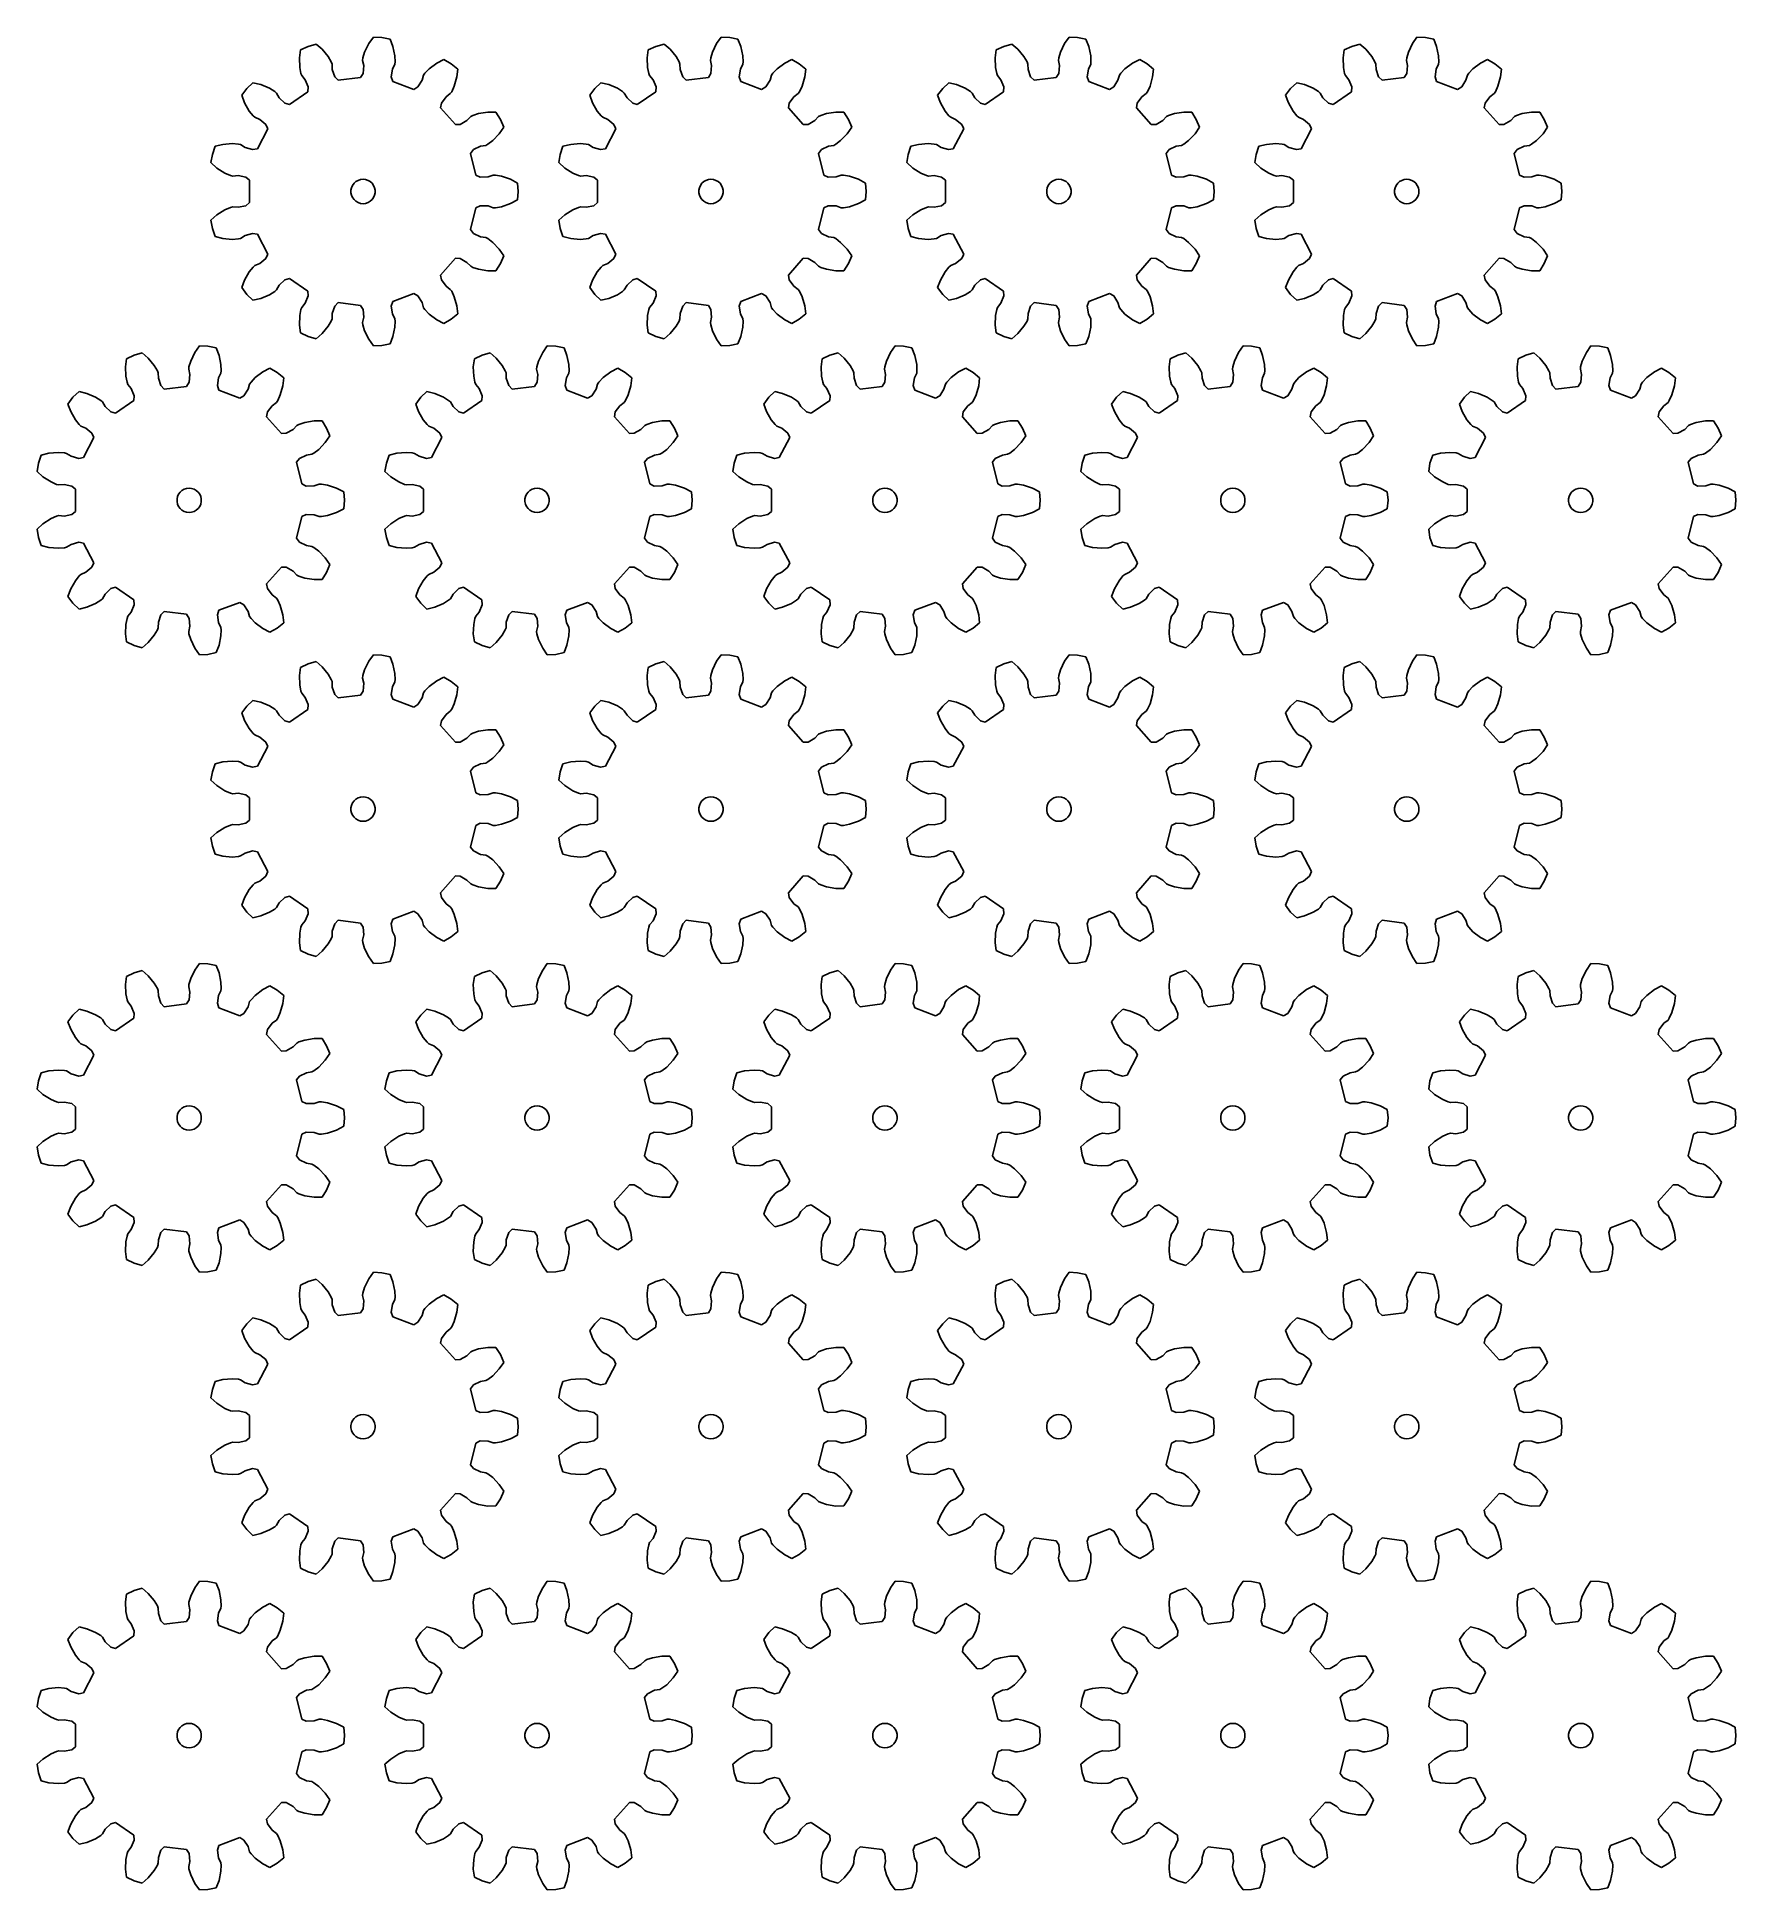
# Model space of a CAD drawing. Extents: x 0 to 209, y 0 to 228.
import ezdxf

# ---------------------------------------------------------------- set-up
doc = ezdxf.new("R2010")
doc.units = 0

msp = doc.modelspace()

# ---------------------------------------------------------------- linework, layer by layer
for p, q in [((41.38, 228.02), (40.81, 227.21)), ((42.42, 227.97), (41.38, 228.02)), ((84.19, 228.02), (83.62, 227.21)), ((85.23, 227.97), (84.19, 228.02)), ((127, 228.02), (126.43, 227.21)), ((128.04, 227.97), (127, 228.02)), ((169.8, 228.02), (169.24, 227.21)), ((170.84, 227.97), (169.8, 228.02)), ((32.4, 226.43), (32.28, 225.45)), ((33.34, 226.87), (32.4, 226.43)), ((34.34, 227.16), (33.34, 226.87)), ((35.08, 226.51), (34.34, 227.16)), ((35.82, 225.61), (35.08, 226.51)), ((40.31, 226.15), (40.1, 225.44)), ((40.81, 227.21), (40.31, 226.15)), ((43.44, 227.76), (42.42, 227.97)), ((43.79, 226.85), (43.44, 227.76)), ((44.03, 225.7), (43.79, 226.85)), ((75.21, 226.43), (75.09, 225.45)), ((76.15, 226.87), (75.21, 226.43)), ((77.15, 227.16), (76.15, 226.87)), ((77.89, 226.51), (77.15, 227.16)), ((78.63, 225.61), (77.89, 226.51)), ((83.12, 226.15), (82.91, 225.44)), ((83.62, 227.21), (83.12, 226.15)), ((86.25, 227.76), (85.23, 227.97)), ((86.6, 226.85), (86.25, 227.76)), ((86.84, 225.7), (86.6, 226.85)), ((118.02, 226.43), (117.9, 225.45)), ((118.96, 226.87), (118.02, 226.43)), ((119.96, 227.16), (118.96, 226.87)), ((120.7, 226.51), (119.96, 227.16)), ((121.44, 225.61), (120.7, 226.51)), ((125.93, 226.15), (125.72, 225.44)), ((126.43, 227.21), (125.93, 226.15)), ((129.06, 227.76), (128.04, 227.97)), ((129.41, 226.85), (129.06, 227.76)), ((129.65, 225.7), (129.41, 226.85)), ((160.83, 226.43), (160.71, 225.45)), ((161.77, 226.87), (160.83, 226.43)), ((162.77, 227.16), (161.77, 226.87)), ((163.51, 226.51), (162.77, 227.16)), ((164.25, 225.61), (163.51, 226.51)), ((168.74, 226.15), (168.53, 225.44)), ((169.24, 227.21), (168.74, 226.15)), ((171.86, 227.76), (170.84, 227.97)), ((172.22, 226.85), (171.86, 227.76)), ((172.46, 225.7), (172.22, 226.85)), ((32.28, 225.45), (32.32, 224.28)), ((32.32, 224.28), (32.47, 223.55)), ((32.47, 223.55), (32.57, 223.28)), ((36.2, 224.96), (35.82, 225.61)), ((36.3, 224.69), (36.2, 224.96)), ((36.33, 224.03), (36.3, 224.69)), ((36.64, 223.12), (36.33, 224.03)), ((40.12, 223.54), (39.8, 223.03)), ((40.1, 225.44), (40.06, 225.15)), ((40.06, 225.15), (40.19, 224.5)), ((40.19, 224.5), (40.12, 223.54)), ((43.59, 223.12), (43.74, 224.07)), ((43.74, 224.07), (44.03, 224.67)), ((44.06, 224.95), (44.03, 225.7)), ((44.03, 224.67), (44.06, 224.95)), ((47.73, 223.56), (47.57, 223.32)), ((48.25, 224.1), (47.73, 223.56)), ((49.19, 224.8), (48.25, 224.1)), ((50.06, 225.25), (49.19, 224.8)), ((50.96, 224.73), (50.06, 225.25)), ((51.77, 224.07), (50.96, 224.73)), ((51.66, 223.1), (51.77, 224.07)), ((75.09, 225.45), (75.13, 224.28)), ((75.13, 224.28), (75.28, 223.55)), ((75.28, 223.55), (75.38, 223.28)), ((79.01, 224.96), (78.63, 225.61)), ((79.11, 224.69), (79.01, 224.96)), ((79.14, 224.03), (79.11, 224.69)), ((79.45, 223.12), (79.14, 224.03)), ((82.92, 223.54), (82.61, 223.03)), ((82.91, 225.44), (82.87, 225.15)), ((82.87, 225.15), (83, 224.5)), ((83, 224.5), (82.92, 223.54)), ((86.4, 223.12), (86.55, 224.07)), ((86.55, 224.07), (86.84, 224.67)), ((86.87, 224.95), (86.84, 225.7)), ((86.84, 224.67), (86.87, 224.95)), ((90.54, 223.56), (90.38, 223.32)), ((91.06, 224.1), (90.54, 223.56)), ((92, 224.8), (91.06, 224.1)), ((92.87, 225.25), (92, 224.8)), ((93.77, 224.73), (92.87, 225.25)), ((94.58, 224.07), (93.77, 224.73)), ((94.46, 223.1), (94.58, 224.07)), ((117.9, 225.45), (117.94, 224.28)), ((117.94, 224.28), (118.09, 223.55)), ((118.09, 223.55), (118.19, 223.28)), ((121.82, 224.96), (121.44, 225.61)), ((121.92, 224.69), (121.82, 224.96)), ((121.95, 224.03), (121.92, 224.69)), ((122.26, 223.12), (121.95, 224.03)), ((125.73, 223.54), (125.42, 223.03)), ((125.72, 225.44), (125.68, 225.15)), ((125.68, 225.15), (125.81, 224.5)), ((125.81, 224.5), (125.73, 223.54)), ((129.21, 223.12), (129.36, 224.07)), ((129.36, 224.07), (129.65, 224.67)), ((129.68, 224.95), (129.65, 225.7)), ((129.65, 224.67), (129.68, 224.95)), ((133.35, 223.56), (133.19, 223.32)), ((133.87, 224.1), (133.35, 223.56)), ((134.81, 224.8), (133.87, 224.1)), ((135.68, 225.25), (134.81, 224.8)), ((136.58, 224.73), (135.68, 225.25)), ((137.39, 224.07), (136.58, 224.73)), ((137.27, 223.1), (137.39, 224.07)), ((160.71, 225.45), (160.75, 224.28)), ((160.75, 224.28), (160.9, 223.55)), ((160.9, 223.55), (161, 223.28)), ((164.63, 224.96), (164.25, 225.61)), ((164.73, 224.69), (164.63, 224.96)), ((164.76, 224.03), (164.73, 224.69)), ((165.07, 223.12), (164.76, 224.03)), ((168.54, 223.54), (168.23, 223.03)), ((168.53, 225.44), (168.49, 225.15)), ((168.49, 225.15), (168.62, 224.5)), ((168.62, 224.5), (168.54, 223.54)), ((172.02, 223.12), (172.17, 224.07)), ((172.17, 224.07), (172.45, 224.67)), ((172.45, 224.67), (172.49, 224.95)), ((172.49, 224.95), (172.46, 225.7)), ((176.16, 223.56), (176, 223.32)), ((176.68, 224.1), (176.16, 223.56)), ((177.62, 224.8), (176.68, 224.1)), ((178.49, 225.25), (177.62, 224.8)), ((179.39, 224.73), (178.49, 225.25)), ((180.2, 224.07), (179.39, 224.73)), ((180.08, 223.1), (180.2, 224.07)), ((25.82, 221.68), (25.19, 220.85)), ((26.57, 222.4), (25.82, 221.68)), ((27.53, 222.17), (26.57, 222.4)), ((28.6, 221.71), (27.53, 222.17)), ((29.24, 221.32), (28.6, 221.71)), ((29.45, 221.13), (29.24, 221.32)), ((33.32, 221.28), (31.06, 219.72)), ((32.57, 223.28), (32.99, 222.76)), ((32.99, 222.76), (33.36, 221.88)), ((33.36, 221.88), (33.32, 221.28)), ((37.07, 222.7), (36.64, 223.12)), ((39.8, 223.03), (37.07, 222.7)), ((43.78, 222.55), (43.59, 223.12)), ((46.35, 221.57), (43.78, 222.55)), ((46.87, 221.88), (46.35, 221.57)), ((47.38, 222.69), (46.87, 221.88)), ((47.57, 223.32), (47.38, 222.69)), ((50.85, 221.06), (51.02, 221.29)), ((51.02, 221.29), (51.34, 221.97)), ((51.34, 221.97), (51.66, 223.1)), ((68.63, 221.68), (68, 220.85)), ((69.38, 222.4), (68.63, 221.68)), ((70.34, 222.17), (69.38, 222.4)), ((71.41, 221.71), (70.34, 222.17)), ((72.05, 221.32), (71.41, 221.71)), ((72.26, 221.13), (72.05, 221.32)), ((76.13, 221.28), (73.86, 219.72)), ((75.38, 223.28), (75.8, 222.76)), ((75.8, 222.76), (76.17, 221.88)), ((76.17, 221.88), (76.13, 221.28)), ((79.88, 222.7), (79.45, 223.12)), ((82.61, 223.03), (79.88, 222.7)), ((86.59, 222.55), (86.4, 223.12)), ((89.16, 221.57), (86.59, 222.55)), ((89.68, 221.88), (89.16, 221.57)), ((90.19, 222.69), (89.68, 221.88)), ((90.38, 223.32), (90.19, 222.69)), ((93.66, 221.06), (93.83, 221.29)), ((93.83, 221.29), (94.14, 221.97)), ((94.14, 221.97), (94.46, 223.1)), ((111.44, 221.68), (110.81, 220.85)), ((112.19, 222.4), (111.44, 221.68)), ((113.15, 222.17), (112.19, 222.4)), ((114.22, 221.71), (113.15, 222.17)), ((114.86, 221.32), (114.22, 221.71)), ((115.07, 221.13), (114.86, 221.32)), ((118.94, 221.28), (116.67, 219.72)), ((118.19, 223.28), (118.61, 222.76)), ((118.61, 222.76), (118.98, 221.88)), ((118.98, 221.88), (118.94, 221.28)), ((122.69, 222.7), (122.26, 223.12)), ((125.42, 223.03), (122.69, 222.7)), ((129.4, 222.55), (129.21, 223.12)), ((131.97, 221.57), (129.4, 222.55)), ((132.49, 221.88), (131.97, 221.57)), ((133, 222.69), (132.49, 221.88)), ((133.19, 223.32), (133, 222.69)), ((136.47, 221.06), (136.63, 221.29)), ((136.63, 221.29), (136.95, 221.97)), ((136.95, 221.97), (137.27, 223.1)), ((154.25, 221.68), (153.62, 220.85)), ((155, 222.4), (154.25, 221.68)), ((155.96, 222.17), (155, 222.4)), ((157.03, 221.71), (155.96, 222.17)), ((157.67, 221.32), (157.03, 221.71)), ((157.88, 221.13), (157.67, 221.32)), ((161.75, 221.28), (159.48, 219.72)), ((161, 223.28), (161.42, 222.76)), ((161.42, 222.76), (161.79, 221.88)), ((161.79, 221.88), (161.75, 221.28)), ((165.5, 222.7), (165.07, 223.12)), ((168.23, 223.03), (165.5, 222.7)), ((172.21, 222.55), (172.02, 223.12)), ((174.78, 221.57), (172.21, 222.55)), ((175.3, 221.88), (174.78, 221.57)), ((175.81, 222.69), (175.3, 221.88)), ((176, 223.32), (175.81, 222.69)), ((179.28, 221.06), (179.44, 221.29)), ((179.44, 221.29), (179.76, 221.97)), ((179.76, 221.97), (180.08, 223.1)), ((25.19, 220.85), (25.54, 219.92)), ((25.54, 219.92), (26.12, 218.91)), ((26.12, 218.91), (26.59, 218.33)), ((29.79, 220.55), (29.45, 221.13)), ((30.48, 219.89), (29.79, 220.55)), ((31.06, 219.72), (30.48, 219.89)), ((49.65, 219.3), (49.75, 219.89)), ((51.47, 217.24), (49.65, 219.3)), ((49.75, 219.89), (50.32, 220.66)), ((50.32, 220.66), (50.85, 221.06)), ((68, 220.85), (68.35, 219.92)), ((68.35, 219.92), (68.93, 218.91)), ((68.93, 218.91), (69.4, 218.33)), ((72.6, 220.55), (72.26, 221.13)), ((73.29, 219.89), (72.6, 220.55)), ((73.86, 219.72), (73.29, 219.89)), ((92.46, 219.3), (92.56, 219.89)), ((94.28, 217.24), (92.46, 219.3)), ((92.56, 219.89), (93.13, 220.66)), ((93.13, 220.66), (93.66, 221.06)), ((110.81, 220.85), (111.16, 219.92)), ((111.16, 219.92), (111.74, 218.91)), ((111.74, 218.91), (112.21, 218.33)), ((115.41, 220.55), (115.07, 221.13)), ((116.1, 219.89), (115.41, 220.55)), ((116.67, 219.72), (116.1, 219.89)), ((135.27, 219.3), (135.37, 219.89)), ((137.09, 217.24), (135.27, 219.3)), ((135.37, 219.89), (135.94, 220.66)), ((135.94, 220.66), (136.47, 221.06)), ((153.62, 220.85), (153.97, 219.92)), ((153.97, 219.92), (154.55, 218.91)), ((154.55, 218.91), (155.02, 218.33)), ((158.22, 220.55), (157.88, 221.13)), ((158.91, 219.89), (158.22, 220.55)), ((159.48, 219.72), (158.91, 219.89)), ((178.08, 219.3), (178.18, 219.89)), ((179.9, 217.24), (178.08, 219.3)), ((178.18, 219.89), (178.75, 220.66)), ((178.75, 220.66), (179.28, 221.06)), ((26.59, 218.33), (26.81, 218.14)), ((26.81, 218.14), (27.42, 217.87)), ((28.4, 216.72), (27.12, 214.28)), ((27.42, 217.87), (28.16, 217.27)), ((28.16, 217.27), (28.4, 216.72)), ((52.07, 217.27), (51.47, 217.24)), ((52.9, 217.75), (52.07, 217.27)), ((53.36, 218.22), (52.9, 217.75)), ((53.62, 218.36), (53.36, 218.22)), ((54.33, 218.59), (53.62, 218.36)), ((55.48, 218.77), (54.33, 218.59)), ((56.47, 218.77), (55.48, 218.77)), ((57.03, 217.89), (56.47, 218.77)), ((56.88, 216.12), (57.43, 216.93)), ((57.43, 216.93), (57.03, 217.89)), ((69.4, 218.33), (69.62, 218.14)), ((69.62, 218.14), (70.23, 217.87)), ((71.21, 216.72), (69.93, 214.28)), ((70.23, 217.87), (70.97, 217.27)), ((70.97, 217.27), (71.21, 216.72)), ((94.88, 217.27), (94.28, 217.24)), ((95.71, 217.75), (94.88, 217.27)), ((96.17, 218.22), (95.71, 217.75)), ((96.43, 218.36), (96.17, 218.22)), ((97.14, 218.59), (96.43, 218.36)), ((98.29, 218.77), (97.14, 218.59)), ((99.28, 218.77), (98.29, 218.77)), ((99.84, 217.89), (99.28, 218.77)), ((99.69, 216.12), (100.24, 216.93)), ((100.24, 216.93), (99.84, 217.89)), ((112.21, 218.33), (112.43, 218.14)), ((112.43, 218.14), (113.03, 217.87)), ((114.02, 216.72), (112.74, 214.28)), ((113.03, 217.87), (113.78, 217.27)), ((113.78, 217.27), (114.02, 216.72)), ((137.69, 217.27), (137.09, 217.24)), ((138.52, 217.75), (137.69, 217.27)), ((138.98, 218.22), (138.52, 217.75)), ((139.24, 218.36), (138.98, 218.22)), ((139.95, 218.59), (139.24, 218.36)), ((141.1, 218.77), (139.95, 218.59)), ((142.09, 218.77), (141.1, 218.77)), ((142.64, 217.89), (142.09, 218.77)), ((142.5, 216.12), (143.05, 216.93)), ((143.05, 216.93), (142.64, 217.89)), ((155.02, 218.33), (155.23, 218.14)), ((155.23, 218.14), (155.84, 217.87)), ((156.83, 216.72), (155.55, 214.28)), ((155.84, 217.87), (156.59, 217.27)), ((156.59, 217.27), (156.83, 216.72)), ((180.5, 217.27), (179.9, 217.24)), ((181.33, 217.75), (180.5, 217.27)), ((181.79, 218.22), (181.33, 217.75)), ((182.05, 218.36), (181.79, 218.22)), ((182.76, 218.59), (182.05, 218.36)), ((183.91, 218.77), (182.76, 218.59)), ((184.9, 218.77), (183.91, 218.77)), ((185.45, 217.89), (184.9, 218.77)), ((185.31, 216.12), (185.86, 216.93)), ((185.86, 216.93), (185.45, 217.89)), ((21.9, 214.57), (21.57, 213.58)), ((22.86, 214.81), (21.9, 214.57)), ((24.02, 214.91), (22.86, 214.81)), ((24.77, 214.85), (24.02, 214.91)), ((25.05, 214.78), (24.77, 214.85)), ((25.61, 214.43), (25.05, 214.78)), ((26.53, 214.17), (25.61, 214.43)), ((53.7, 214.17), (54.57, 214.58)), ((54.57, 214.58), (55.22, 214.69)), ((55.22, 214.69), (55.47, 214.82)), ((55.47, 214.82), (56.07, 215.27)), ((56.07, 215.27), (56.88, 216.12)), ((64.71, 214.57), (64.38, 213.58)), ((65.67, 214.81), (64.71, 214.57)), ((66.83, 214.91), (65.67, 214.81)), ((67.58, 214.85), (66.83, 214.91)), ((67.86, 214.78), (67.58, 214.85)), ((68.42, 214.43), (67.86, 214.78)), ((69.34, 214.17), (68.42, 214.43)), ((96.51, 214.17), (97.37, 214.58)), ((97.37, 214.58), (98.03, 214.69)), ((98.03, 214.69), (98.28, 214.82)), ((98.28, 214.82), (98.88, 215.27)), ((98.88, 215.27), (99.69, 216.12)), ((107.52, 214.57), (107.19, 213.58)), ((108.48, 214.81), (107.52, 214.57)), ((109.64, 214.91), (108.48, 214.81)), ((110.39, 214.85), (109.64, 214.91)), ((110.67, 214.78), (110.39, 214.85)), ((111.23, 214.43), (110.67, 214.78)), ((112.15, 214.17), (111.23, 214.43)), ((139.32, 214.17), (140.18, 214.58)), ((140.18, 214.58), (140.84, 214.69)), ((140.84, 214.69), (141.09, 214.82)), ((141.09, 214.82), (141.69, 215.27)), ((141.69, 215.27), (142.5, 216.12)), ((150.33, 214.57), (150, 213.58)), ((151.28, 214.81), (150.33, 214.57)), ((152.45, 214.91), (151.28, 214.81)), ((153.19, 214.85), (152.45, 214.91)), ((153.47, 214.78), (153.19, 214.85)), ((154.04, 214.43), (153.47, 214.78)), ((154.96, 214.17), (154.04, 214.43)), ((182.13, 214.17), (182.99, 214.58)), ((182.99, 214.58), (183.65, 214.69)), ((183.65, 214.69), (183.9, 214.82)), ((183.9, 214.82), (184.5, 215.27)), ((184.5, 215.27), (185.31, 216.12)), ((21.57, 213.58), (21.4, 212.56)), ((21.4, 212.56), (22.14, 211.9)), ((27.12, 214.28), (26.53, 214.17)), ((53.34, 213.69), (53.7, 214.17)), ((53.99, 211.02), (53.34, 213.69)), ((64.38, 213.58), (64.21, 212.56)), ((64.21, 212.56), (64.95, 211.9)), ((69.93, 214.28), (69.34, 214.17)), ((96.15, 213.69), (96.51, 214.17)), ((96.8, 211.02), (96.15, 213.69)), ((107.19, 213.58), (107.02, 212.56)), ((107.02, 212.56), (107.76, 211.9)), ((112.74, 214.28), (112.15, 214.17)), ((138.95, 213.69), (139.32, 214.17)), ((139.61, 211.02), (138.95, 213.69)), ((150, 213.58), (149.83, 212.56)), ((149.83, 212.56), (150.57, 211.9)), ((155.55, 214.28), (154.96, 214.17)), ((181.76, 213.69), (182.13, 214.17)), ((182.42, 211.02), (181.76, 213.69)), ((22.14, 211.9), (23.12, 211.27)), ((23.12, 211.27), (23.81, 210.98)), ((23.81, 210.98), (24.09, 210.91)), ((24.09, 210.91), (24.75, 210.96)), ((24.75, 210.96), (25.69, 210.77)), ((25.69, 210.77), (26.16, 210.39)), ((26.16, 210.39), (26.16, 207.64)), ((38.82, 209.76), (39, 210.02)), ((39, 210.02), (39.23, 210.23)), ((39.23, 210.23), (39.51, 210.38)), ((39.51, 210.38), (39.8, 210.48)), ((39.8, 210.48), (40.12, 210.51)), ((40.12, 210.51), (40.43, 210.48)), ((40.43, 210.48), (40.73, 210.38)), ((40.73, 210.38), (41, 210.23)), ((41, 210.23), (41.23, 210.02)), ((41.23, 210.02), (41.41, 209.76)), ((54.54, 210.77), (53.99, 211.02)), ((55.5, 210.8), (54.54, 210.77)), ((56.13, 211.01), (55.5, 210.8)), ((56.41, 211.01), (56.13, 211.01)), ((57.15, 210.89), (56.41, 211.01)), ((58.26, 210.51), (57.15, 210.89)), ((59.13, 210.05), (58.26, 210.51)), ((59.21, 209.01), (59.13, 210.05)), ((64.95, 211.9), (65.93, 211.27)), ((65.93, 211.27), (66.62, 210.98)), ((66.62, 210.98), (66.9, 210.91)), ((66.9, 210.91), (67.56, 210.96)), ((67.56, 210.96), (68.5, 210.77)), ((68.5, 210.77), (68.97, 210.39)), ((68.97, 210.39), (68.97, 207.64)), ((81.63, 209.76), (81.81, 210.02)), ((81.81, 210.02), (82.04, 210.23)), ((82.04, 210.23), (82.31, 210.38)), ((82.31, 210.38), (82.61, 210.48)), ((82.61, 210.48), (82.92, 210.51)), ((82.92, 210.51), (83.24, 210.48)), ((83.24, 210.48), (83.53, 210.38)), ((83.53, 210.38), (83.81, 210.23)), ((83.81, 210.23), (84.04, 210.02)), ((84.04, 210.02), (84.22, 209.76)), ((97.35, 210.77), (96.8, 211.02)), ((98.31, 210.8), (97.35, 210.77)), ((98.94, 211.01), (98.31, 210.8)), ((99.22, 211.01), (98.94, 211.01)), ((99.96, 210.89), (99.22, 211.01)), ((101.07, 210.51), (99.96, 210.89)), ((101.94, 210.05), (101.07, 210.51)), ((102.02, 209.01), (101.94, 210.05)), ((107.76, 211.9), (108.74, 211.27)), ((108.74, 211.27), (109.43, 210.98)), ((109.43, 210.98), (109.71, 210.91)), ((109.71, 210.91), (110.37, 210.96)), ((110.37, 210.96), (111.31, 210.77)), ((111.31, 210.77), (111.78, 210.39)), ((111.78, 210.39), (111.78, 207.64)), ((124.43, 209.76), (124.62, 210.02)), ((124.62, 210.02), (124.85, 210.23)), ((124.85, 210.23), (125.12, 210.38)), ((125.12, 210.38), (125.42, 210.48)), ((125.42, 210.48), (125.73, 210.51)), ((125.73, 210.51), (126.05, 210.48)), ((126.05, 210.48), (126.34, 210.38)), ((126.34, 210.38), (126.62, 210.23)), ((126.62, 210.23), (126.85, 210.02)), ((126.85, 210.02), (127.03, 209.76)), ((140.16, 210.77), (139.61, 211.02)), ((141.11, 210.8), (140.16, 210.77)), ((141.74, 211.01), (141.11, 210.8)), ((142.03, 211.01), (141.74, 211.01)), ((142.77, 210.89), (142.03, 211.01)), ((143.88, 210.51), (142.77, 210.89)), ((144.75, 210.05), (143.88, 210.51)), ((144.83, 209.01), (144.75, 210.05)), ((150.57, 211.9), (151.55, 211.27)), ((151.55, 211.27), (152.24, 210.98)), ((152.24, 210.98), (152.52, 210.91)), ((152.52, 210.91), (153.18, 210.96)), ((153.18, 210.96), (154.12, 210.77)), ((154.12, 210.77), (154.59, 210.39)), ((154.59, 210.39), (154.59, 207.64)), ((167.24, 209.76), (167.43, 210.02)), ((167.43, 210.02), (167.66, 210.23)), ((167.66, 210.23), (167.93, 210.38)), ((167.93, 210.38), (168.23, 210.48)), ((168.23, 210.48), (168.54, 210.51)), ((168.54, 210.51), (168.85, 210.48)), ((168.85, 210.48), (169.15, 210.38)), ((169.15, 210.38), (169.42, 210.23)), ((169.42, 210.23), (169.66, 210.02)), ((169.66, 210.02), (169.84, 209.76)), ((182.97, 210.77), (182.42, 211.02)), ((183.92, 210.8), (182.97, 210.77)), ((184.55, 211.01), (183.92, 210.8)), ((184.84, 211.01), (184.55, 211.01)), ((185.58, 210.89), (184.84, 211.01)), ((186.69, 210.51), (185.58, 210.89)), ((187.56, 210.05), (186.69, 210.51)), ((187.64, 209.01), (187.56, 210.05)), ((26.16, 207.64), (25.69, 207.26)), ((38.62, 209.17), (38.69, 209.48)), ((38.62, 208.86), (38.62, 209.17)), ((38.69, 208.55), (38.62, 208.86)), ((38.69, 209.48), (38.82, 209.76)), ((38.82, 208.26), (38.69, 208.55)), ((39, 208.01), (38.82, 208.26)), ((39.23, 207.8), (39, 208.01)), ((39.51, 207.64), (39.23, 207.8)), ((39.8, 207.55), (39.51, 207.64)), ((40.12, 207.51), (39.8, 207.55)), ((40.43, 207.55), (40.12, 207.51)), ((40.73, 207.64), (40.43, 207.55)), ((41, 207.8), (40.73, 207.64)), ((41.23, 208.01), (41, 207.8)), ((41.41, 208.26), (41.23, 208.01)), ((41.41, 209.76), (41.54, 209.48)), ((41.54, 208.55), (41.41, 208.26)), ((41.54, 209.48), (41.61, 209.17)), ((41.61, 208.86), (41.54, 208.55)), ((41.61, 209.17), (41.61, 208.86)), ((57.15, 207.14), (58.26, 207.52)), ((58.26, 207.52), (59.13, 207.98)), ((59.13, 207.98), (59.21, 209.01)), ((68.97, 207.64), (68.5, 207.26)), ((81.43, 209.17), (81.5, 209.48)), ((81.43, 208.86), (81.43, 209.17)), ((81.5, 208.55), (81.43, 208.86)), ((81.5, 209.48), (81.63, 209.76)), ((81.63, 208.26), (81.5, 208.55)), ((81.81, 208.01), (81.63, 208.26)), ((82.04, 207.8), (81.81, 208.01)), ((82.31, 207.64), (82.04, 207.8)), ((82.61, 207.55), (82.31, 207.64)), ((82.92, 207.51), (82.61, 207.55)), ((83.24, 207.55), (82.92, 207.51)), ((83.53, 207.64), (83.24, 207.55)), ((83.81, 207.8), (83.53, 207.64)), ((84.04, 208.01), (83.81, 207.8)), ((84.22, 208.26), (84.04, 208.01)), ((84.22, 209.76), (84.35, 209.48)), ((84.35, 208.55), (84.22, 208.26)), ((84.35, 209.48), (84.42, 209.17)), ((84.42, 208.86), (84.35, 208.55)), ((84.42, 209.17), (84.42, 208.86)), ((99.96, 207.14), (101.07, 207.52)), ((101.07, 207.52), (101.94, 207.98)), ((101.94, 207.98), (102.02, 209.01)), ((111.78, 207.64), (111.31, 207.26)), ((124.24, 209.17), (124.31, 209.48)), ((124.24, 208.86), (124.24, 209.17)), ((124.31, 208.55), (124.24, 208.86)), ((124.31, 209.48), (124.43, 209.76)), ((124.43, 208.26), (124.31, 208.55)), ((124.62, 208.01), (124.43, 208.26)), ((124.85, 207.8), (124.62, 208.01)), ((125.12, 207.64), (124.85, 207.8)), ((125.42, 207.55), (125.12, 207.64)), ((125.73, 207.51), (125.42, 207.55)), ((126.05, 207.55), (125.73, 207.51)), ((126.34, 207.64), (126.05, 207.55)), ((126.62, 207.8), (126.34, 207.64)), ((126.85, 208.01), (126.62, 207.8)), ((127.03, 208.26), (126.85, 208.01)), ((127.03, 209.76), (127.16, 209.48)), ((127.16, 208.55), (127.03, 208.26)), ((127.16, 209.48), (127.23, 209.17)), ((127.23, 208.86), (127.16, 208.55)), ((127.23, 209.17), (127.23, 208.86)), ((142.77, 207.14), (143.88, 207.52)), ((143.88, 207.52), (144.75, 207.98)), ((144.75, 207.98), (144.83, 209.01)), ((154.59, 207.64), (154.12, 207.26)), ((167.05, 209.17), (167.12, 209.48)), ((167.05, 208.86), (167.05, 209.17)), ((167.12, 208.55), (167.05, 208.86)), ((167.12, 209.48), (167.24, 209.76)), ((167.24, 208.26), (167.12, 208.55)), ((167.43, 208.01), (167.24, 208.26)), ((167.66, 207.8), (167.43, 208.01)), ((167.93, 207.64), (167.66, 207.8)), ((168.23, 207.55), (167.93, 207.64)), ((168.54, 207.51), (168.23, 207.55)), ((168.85, 207.55), (168.54, 207.51)), ((169.15, 207.64), (168.85, 207.55)), ((169.42, 207.8), (169.15, 207.64)), ((169.66, 208.01), (169.42, 207.8)), ((169.84, 208.26), (169.66, 208.01)), ((169.84, 209.76), (169.97, 209.48)), ((169.97, 208.55), (169.84, 208.26)), ((169.97, 209.48), (170.03, 209.17)), ((170.03, 208.86), (169.97, 208.55)), ((170.03, 209.17), (170.03, 208.86)), ((185.58, 207.14), (186.69, 207.52)), ((186.69, 207.52), (187.56, 207.98)), ((187.56, 207.98), (187.64, 209.01)), ((22.14, 206.13), (21.4, 205.47)), ((21.4, 205.47), (21.57, 204.44)), ((23.12, 206.75), (22.14, 206.13)), ((23.81, 207.05), (23.12, 206.75)), ((24.09, 207.12), (23.81, 207.05)), ((24.75, 207.07), (24.09, 207.12)), ((25.69, 207.26), (24.75, 207.07)), ((53.34, 204.34), (53.99, 207.01)), ((53.99, 207.01), (54.54, 207.26)), ((54.54, 207.26), (55.5, 207.23)), ((55.5, 207.23), (56.13, 207.02)), ((56.13, 207.02), (56.41, 207.02)), ((56.41, 207.02), (57.15, 207.14)), ((64.95, 206.13), (64.21, 205.47)), ((64.21, 205.47), (64.38, 204.44)), ((65.93, 206.75), (64.95, 206.13)), ((66.62, 207.05), (65.93, 206.75)), ((66.9, 207.12), (66.62, 207.05)), ((67.56, 207.07), (66.9, 207.12)), ((68.5, 207.26), (67.56, 207.07)), ((96.15, 204.34), (96.8, 207.01)), ((96.8, 207.01), (97.35, 207.26)), ((97.35, 207.26), (98.31, 207.23)), ((98.31, 207.23), (98.94, 207.02)), ((98.94, 207.02), (99.22, 207.02)), ((99.22, 207.02), (99.96, 207.14)), ((107.76, 206.13), (107.02, 205.47)), ((107.02, 205.47), (107.19, 204.44)), ((108.74, 206.75), (107.76, 206.13)), ((109.43, 207.05), (108.74, 206.75)), ((109.71, 207.12), (109.43, 207.05)), ((110.37, 207.07), (109.71, 207.12)), ((111.31, 207.26), (110.37, 207.07)), ((138.95, 204.34), (139.61, 207.01)), ((139.61, 207.01), (140.16, 207.26)), ((140.16, 207.26), (141.11, 207.23)), ((141.11, 207.23), (141.74, 207.02)), ((141.74, 207.02), (142.03, 207.02)), ((142.03, 207.02), (142.77, 207.14)), ((150.57, 206.13), (149.83, 205.47)), ((149.83, 205.47), (150, 204.44)), ((151.55, 206.75), (150.57, 206.13)), ((152.24, 207.05), (151.55, 206.75)), ((152.52, 207.12), (152.24, 207.05)), ((153.18, 207.07), (152.52, 207.12)), ((154.12, 207.26), (153.18, 207.07)), ((181.76, 204.34), (182.42, 207.01)), ((182.42, 207.01), (182.97, 207.26)), ((182.97, 207.26), (183.92, 207.23)), ((183.92, 207.23), (184.55, 207.02)), ((184.55, 207.02), (184.84, 207.02)), ((184.84, 207.02), (185.58, 207.14)), ((21.57, 204.44), (21.9, 203.46)), ((21.9, 203.46), (22.86, 203.22)), ((22.86, 203.22), (24.02, 203.12)), ((24.02, 203.12), (24.77, 203.18)), ((24.77, 203.18), (25.05, 203.24)), ((25.05, 203.24), (25.61, 203.6)), ((25.61, 203.6), (26.53, 203.86)), ((26.53, 203.86), (27.12, 203.75)), ((27.12, 203.75), (28.4, 201.31)), ((53.7, 203.86), (53.34, 204.34)), ((54.57, 203.45), (53.7, 203.86)), ((55.22, 203.34), (54.57, 203.45)), ((55.47, 203.21), (55.22, 203.34)), ((56.07, 202.75), (55.47, 203.21)), ((64.38, 204.44), (64.71, 203.46)), ((64.71, 203.46), (65.67, 203.22)), ((65.67, 203.22), (66.83, 203.12)), ((66.83, 203.12), (67.58, 203.18)), ((67.58, 203.18), (67.86, 203.24)), ((67.86, 203.24), (68.42, 203.6)), ((68.42, 203.6), (69.34, 203.86)), ((69.34, 203.86), (69.93, 203.75)), ((69.93, 203.75), (71.21, 201.31)), ((96.51, 203.86), (96.15, 204.34)), ((97.37, 203.45), (96.51, 203.86)), ((98.03, 203.34), (97.37, 203.45)), ((98.28, 203.21), (98.03, 203.34)), ((98.88, 202.75), (98.28, 203.21)), ((107.19, 204.44), (107.52, 203.46)), ((107.52, 203.46), (108.48, 203.22)), ((108.48, 203.22), (109.64, 203.12)), ((109.64, 203.12), (110.39, 203.18)), ((110.39, 203.18), (110.67, 203.24)), ((110.67, 203.24), (111.23, 203.6)), ((111.23, 203.6), (112.15, 203.86)), ((112.15, 203.86), (112.74, 203.75)), ((112.74, 203.75), (114.02, 201.31)), ((139.32, 203.86), (138.95, 204.34)), ((140.18, 203.45), (139.32, 203.86)), ((140.84, 203.34), (140.18, 203.45)), ((141.09, 203.21), (140.84, 203.34)), ((141.69, 202.75), (141.09, 203.21)), ((150, 204.44), (150.33, 203.46)), ((150.33, 203.46), (151.28, 203.22)), ((151.28, 203.22), (152.45, 203.12)), ((152.45, 203.12), (153.19, 203.18)), ((153.19, 203.18), (153.47, 203.24)), ((153.47, 203.24), (154.04, 203.6)), ((154.04, 203.6), (154.96, 203.86)), ((154.96, 203.86), (155.55, 203.75)), ((155.55, 203.75), (156.83, 201.31)), ((182.13, 203.86), (181.76, 204.34)), ((182.99, 203.45), (182.13, 203.86)), ((183.65, 203.34), (182.99, 203.45)), ((183.9, 203.21), (183.65, 203.34)), ((184.5, 202.75), (183.9, 203.21)), ((28.16, 200.76), (27.42, 200.15)), ((28.4, 201.31), (28.16, 200.76)), ((49.65, 198.73), (51.47, 200.79)), ((51.47, 200.79), (52.07, 200.76)), ((52.07, 200.76), (52.9, 200.28)), ((56.88, 201.91), (56.07, 202.75)), ((57.43, 201.1), (56.88, 201.91)), ((57.03, 200.14), (57.43, 201.1)), ((70.97, 200.76), (70.23, 200.15)), ((71.21, 201.31), (70.97, 200.76)), ((92.46, 198.73), (94.28, 200.79)), ((94.28, 200.79), (94.88, 200.76)), ((94.88, 200.76), (95.71, 200.28)), ((99.69, 201.91), (98.88, 202.75)), ((100.24, 201.1), (99.69, 201.91)), ((99.84, 200.14), (100.24, 201.1)), ((113.78, 200.76), (113.03, 200.15)), ((114.02, 201.31), (113.78, 200.76)), ((135.27, 198.73), (137.09, 200.79)), ((137.09, 200.79), (137.69, 200.76)), ((137.69, 200.76), (138.52, 200.28)), ((142.5, 201.91), (141.69, 202.75)), ((143.05, 201.1), (142.5, 201.91)), ((142.64, 200.14), (143.05, 201.1)), ((156.59, 200.76), (155.84, 200.15)), ((156.83, 201.31), (156.59, 200.76)), ((178.08, 198.73), (179.9, 200.79)), ((179.9, 200.79), (180.5, 200.76)), ((180.5, 200.76), (181.33, 200.28)), ((185.31, 201.91), (184.5, 202.75)), ((185.86, 201.1), (185.31, 201.91)), ((185.45, 200.14), (185.86, 201.1)), ((26.12, 199.12), (25.54, 198.1)), ((26.59, 199.7), (26.12, 199.12)), ((26.81, 199.89), (26.59, 199.7)), ((27.42, 200.15), (26.81, 199.89)), ((49.75, 198.14), (49.65, 198.73)), ((52.9, 200.28), (53.36, 199.81)), ((53.36, 199.81), (53.62, 199.67)), ((53.62, 199.67), (54.33, 199.44)), ((54.33, 199.44), (55.48, 199.25)), ((55.48, 199.25), (56.47, 199.26)), ((56.47, 199.26), (57.03, 200.14)), ((68.93, 199.12), (68.35, 198.1)), ((69.4, 199.7), (68.93, 199.12)), ((69.62, 199.89), (69.4, 199.7)), ((70.23, 200.15), (69.62, 199.89)), ((92.56, 198.14), (92.46, 198.73)), ((95.71, 200.28), (96.17, 199.81)), ((96.17, 199.81), (96.43, 199.67)), ((96.43, 199.67), (97.14, 199.44)), ((97.14, 199.44), (98.29, 199.25)), ((98.29, 199.25), (99.28, 199.26)), ((99.28, 199.26), (99.84, 200.14)), ((111.74, 199.12), (111.16, 198.1)), ((112.21, 199.7), (111.74, 199.12)), ((112.43, 199.89), (112.21, 199.7)), ((113.03, 200.15), (112.43, 199.89)), ((135.37, 198.14), (135.27, 198.73)), ((138.52, 200.28), (138.98, 199.81)), ((138.98, 199.81), (139.24, 199.67)), ((139.24, 199.67), (139.95, 199.44)), ((139.95, 199.44), (141.1, 199.25)), ((141.1, 199.25), (142.09, 199.26)), ((142.09, 199.26), (142.64, 200.14)), ((154.55, 199.12), (153.97, 198.1)), ((155.02, 199.7), (154.55, 199.12)), ((155.23, 199.89), (155.02, 199.7)), ((155.84, 200.15), (155.23, 199.89)), ((178.18, 198.14), (178.08, 198.73)), ((181.33, 200.28), (181.79, 199.81)), ((181.79, 199.81), (182.05, 199.67)), ((182.05, 199.67), (182.76, 199.44)), ((182.76, 199.44), (183.91, 199.25)), ((183.91, 199.25), (184.9, 199.26)), ((184.9, 199.26), (185.45, 200.14)), ((25.54, 198.1), (25.19, 197.18)), ((25.19, 197.18), (25.82, 196.35)), ((25.82, 196.35), (26.57, 195.63)), ((27.53, 195.86), (28.6, 196.31)), ((28.6, 196.31), (29.24, 196.71)), ((29.24, 196.71), (29.45, 196.9)), ((29.45, 196.9), (29.79, 197.48)), ((29.79, 197.48), (30.48, 198.14)), ((30.48, 198.14), (31.06, 198.31)), ((31.06, 198.31), (33.32, 196.75)), ((33.36, 196.15), (32.99, 195.27)), ((33.32, 196.75), (33.36, 196.15)), ((43.78, 195.48), (46.35, 196.45)), ((46.35, 196.45), (46.87, 196.15)), ((46.87, 196.15), (47.38, 195.34)), ((50.32, 197.37), (49.75, 198.14)), ((50.85, 196.97), (50.32, 197.37)), ((51.02, 196.73), (50.85, 196.97)), ((51.34, 196.05), (51.02, 196.73)), ((68.35, 198.1), (68, 197.18)), ((68, 197.18), (68.63, 196.35)), ((68.63, 196.35), (69.38, 195.63)), ((70.34, 195.86), (71.41, 196.31)), ((71.41, 196.31), (72.05, 196.71)), ((72.05, 196.71), (72.26, 196.9)), ((72.26, 196.9), (72.6, 197.48)), ((72.6, 197.48), (73.29, 198.14)), ((73.29, 198.14), (73.86, 198.31)), ((73.86, 198.31), (76.13, 196.75)), ((76.17, 196.15), (75.8, 195.27)), ((76.13, 196.75), (76.17, 196.15)), ((86.59, 195.48), (89.16, 196.45)), ((89.16, 196.45), (89.68, 196.15)), ((89.68, 196.15), (90.19, 195.34)), ((93.13, 197.37), (92.56, 198.14)), ((93.66, 196.97), (93.13, 197.37)), ((93.83, 196.73), (93.66, 196.97)), ((94.14, 196.05), (93.83, 196.73)), ((111.16, 198.1), (110.81, 197.18)), ((110.81, 197.18), (111.44, 196.35)), ((111.44, 196.35), (112.19, 195.63)), ((113.15, 195.86), (114.22, 196.31)), ((114.22, 196.31), (114.86, 196.71)), ((114.86, 196.71), (115.07, 196.9)), ((115.07, 196.9), (115.41, 197.48)), ((115.41, 197.48), (116.1, 198.14)), ((116.1, 198.14), (116.67, 198.31)), ((116.67, 198.31), (118.94, 196.75)), ((118.98, 196.15), (118.61, 195.27)), ((118.94, 196.75), (118.98, 196.15)), ((129.4, 195.48), (131.97, 196.45)), ((131.97, 196.45), (132.49, 196.15)), ((132.49, 196.15), (133, 195.34)), ((135.94, 197.37), (135.37, 198.14)), ((136.47, 196.97), (135.94, 197.37)), ((136.63, 196.73), (136.47, 196.97)), ((136.95, 196.05), (136.63, 196.73)), ((153.97, 198.1), (153.62, 197.18)), ((153.62, 197.18), (154.25, 196.35)), ((154.25, 196.35), (155, 195.63)), ((155.96, 195.86), (157.03, 196.31)), ((157.03, 196.31), (157.67, 196.71)), ((157.67, 196.71), (157.88, 196.9)), ((157.88, 196.9), (158.22, 197.48)), ((158.22, 197.48), (158.91, 198.14)), ((158.91, 198.14), (159.48, 198.31)), ((159.48, 198.31), (161.75, 196.75)), ((161.79, 196.15), (161.42, 195.27)), ((161.75, 196.75), (161.79, 196.15)), ((172.21, 195.48), (174.78, 196.45)), ((174.78, 196.45), (175.3, 196.15)), ((175.3, 196.15), (175.81, 195.34)), ((178.75, 197.37), (178.18, 198.14)), ((179.28, 196.97), (178.75, 197.37)), ((179.44, 196.73), (179.28, 196.97)), ((179.76, 196.05), (179.44, 196.73)), ((26.57, 195.63), (27.53, 195.86)), ((32.47, 194.48), (32.32, 193.75)), ((32.57, 194.75), (32.47, 194.48)), ((32.99, 195.27), (32.57, 194.75)), ((36.3, 193.34), (36.33, 194)), ((36.33, 194), (36.64, 194.91)), ((36.64, 194.91), (37.07, 195.33)), ((37.07, 195.33), (39.8, 194.99)), ((39.8, 194.99), (40.12, 194.48)), ((40.12, 194.48), (40.19, 193.53)), ((43.59, 194.91), (43.78, 195.48)), ((43.74, 193.96), (43.59, 194.91)), ((44.03, 193.36), (43.74, 193.96)), ((47.38, 195.34), (47.57, 194.7)), ((47.57, 194.7), (47.73, 194.47)), ((47.73, 194.47), (48.25, 193.93)), ((48.25, 193.93), (49.19, 193.23)), ((50.96, 193.3), (51.77, 193.95)), ((51.66, 194.93), (51.34, 196.05)), ((51.77, 193.95), (51.66, 194.93)), ((69.38, 195.63), (70.34, 195.86)), ((75.28, 194.48), (75.13, 193.75)), ((75.38, 194.75), (75.28, 194.48)), ((75.8, 195.27), (75.38, 194.75)), ((79.11, 193.34), (79.14, 194)), ((79.14, 194), (79.45, 194.91)), ((79.45, 194.91), (79.88, 195.33)), ((79.88, 195.33), (82.61, 194.99)), ((82.61, 194.99), (82.92, 194.48)), ((82.92, 194.48), (83, 193.53)), ((86.4, 194.91), (86.59, 195.48)), ((86.55, 193.96), (86.4, 194.91)), ((86.84, 193.36), (86.55, 193.96)), ((90.19, 195.34), (90.38, 194.7)), ((90.38, 194.7), (90.54, 194.47)), ((90.54, 194.47), (91.06, 193.93)), ((91.06, 193.93), (92, 193.23)), ((93.77, 193.3), (94.58, 193.95)), ((94.46, 194.93), (94.14, 196.05)), ((94.58, 193.95), (94.46, 194.93)), ((112.19, 195.63), (113.15, 195.86)), ((118.09, 194.48), (117.94, 193.75)), ((118.19, 194.75), (118.09, 194.48)), ((118.61, 195.27), (118.19, 194.75)), ((121.92, 193.34), (121.95, 194)), ((121.95, 194), (122.26, 194.91)), ((122.26, 194.91), (122.69, 195.33)), ((122.69, 195.33), (125.42, 194.99)), ((125.42, 194.99), (125.73, 194.48)), ((125.73, 194.48), (125.81, 193.53)), ((129.21, 194.91), (129.4, 195.48)), ((129.36, 193.96), (129.21, 194.91)), ((129.65, 193.36), (129.36, 193.96)), ((133, 195.34), (133.19, 194.7)), ((133.19, 194.7), (133.35, 194.47)), ((133.35, 194.47), (133.87, 193.93)), ((133.87, 193.93), (134.81, 193.23)), ((136.58, 193.3), (137.39, 193.95)), ((137.27, 194.93), (136.95, 196.05)), ((137.39, 193.95), (137.27, 194.93)), ((155, 195.63), (155.96, 195.86)), ((160.9, 194.48), (160.75, 193.75)), ((161, 194.75), (160.9, 194.48)), ((161.42, 195.27), (161, 194.75)), ((164.73, 193.34), (164.76, 194)), ((164.76, 194), (165.07, 194.91)), ((165.07, 194.91), (165.5, 195.33)), ((165.5, 195.33), (168.23, 194.99)), ((168.23, 194.99), (168.54, 194.48)), ((168.54, 194.48), (168.62, 193.53)), ((172.02, 194.91), (172.21, 195.48)), ((172.17, 193.96), (172.02, 194.91)), ((172.45, 193.36), (172.17, 193.96)), ((175.81, 195.34), (176, 194.7)), ((176, 194.7), (176.16, 194.47)), ((176.16, 194.47), (176.68, 193.93)), ((176.68, 193.93), (177.62, 193.23)), ((179.39, 193.3), (180.2, 193.95)), ((180.08, 194.93), (179.76, 196.05)), ((180.2, 193.95), (180.08, 194.93)), ((32.32, 193.75), (32.28, 192.58)), ((32.28, 192.58), (32.4, 191.6)), ((32.4, 191.6), (33.34, 191.16)), ((35.08, 191.52), (35.82, 192.42)), ((35.82, 192.42), (36.2, 193.07)), ((36.2, 193.07), (36.3, 193.34)), ((40.19, 193.53), (40.06, 192.88)), ((40.06, 192.88), (40.1, 192.59)), ((40.1, 192.59), (40.31, 191.87)), ((40.31, 191.87), (40.81, 190.82)), ((43.79, 191.18), (44.03, 192.32)), ((44.06, 193.07), (44.03, 193.36)), ((44.03, 192.32), (44.06, 193.07)), ((49.19, 193.23), (50.06, 192.78)), ((50.06, 192.78), (50.96, 193.3)), ((75.13, 193.75), (75.09, 192.58)), ((75.09, 192.58), (75.21, 191.6)), ((75.21, 191.6), (76.15, 191.16)), ((77.89, 191.52), (78.63, 192.42)), ((78.63, 192.42), (79.01, 193.07)), ((79.01, 193.07), (79.11, 193.34)), ((83, 193.53), (82.87, 192.88)), ((82.87, 192.88), (82.91, 192.59)), ((82.91, 192.59), (83.12, 191.87)), ((83.12, 191.87), (83.62, 190.82)), ((86.6, 191.18), (86.84, 192.32)), ((86.87, 193.07), (86.84, 193.36)), ((86.84, 192.32), (86.87, 193.07)), ((92, 193.23), (92.87, 192.78)), ((92.87, 192.78), (93.77, 193.3)), ((117.94, 193.75), (117.9, 192.58)), ((117.9, 192.58), (118.02, 191.6)), ((118.02, 191.6), (118.96, 191.16)), ((120.7, 191.52), (121.44, 192.42)), ((121.44, 192.42), (121.82, 193.07)), ((121.82, 193.07), (121.92, 193.34)), ((125.81, 193.53), (125.68, 192.88)), ((125.68, 192.88), (125.72, 192.59)), ((125.72, 192.59), (125.93, 191.87)), ((125.93, 191.87), (126.43, 190.82)), ((129.41, 191.18), (129.65, 192.32)), ((129.68, 193.07), (129.65, 193.36)), ((129.65, 192.32), (129.68, 193.07)), ((134.81, 193.23), (135.68, 192.78)), ((135.68, 192.78), (136.58, 193.3)), ((160.75, 193.75), (160.71, 192.58)), ((160.71, 192.58), (160.83, 191.6)), ((160.83, 191.6), (161.77, 191.16)), ((163.51, 191.52), (164.25, 192.42)), ((164.25, 192.42), (164.63, 193.07)), ((164.63, 193.07), (164.73, 193.34)), ((168.62, 193.53), (168.49, 192.88)), ((168.49, 192.88), (168.53, 192.59)), ((168.53, 192.59), (168.74, 191.87)), ((168.74, 191.87), (169.24, 190.82)), ((172.22, 191.18), (172.46, 192.32)), ((172.49, 193.07), (172.45, 193.36)), ((172.46, 192.32), (172.49, 193.07)), ((177.62, 193.23), (178.49, 192.78)), ((178.49, 192.78), (179.39, 193.3)), ((19.97, 190.01), (19.41, 189.2)), ((21.01, 189.97), (19.97, 190.01)), ((22.03, 189.76), (21.01, 189.97)), ((22.39, 188.84), (22.03, 189.76)), ((33.34, 191.16), (34.34, 190.87)), ((34.34, 190.87), (35.08, 191.52)), ((40.81, 190.82), (41.38, 190.01)), ((41.38, 190.01), (42.42, 190.05)), ((42.42, 190.05), (43.44, 190.26)), ((43.44, 190.26), (43.79, 191.18)), ((62.78, 190.01), (62.22, 189.2)), ((63.82, 189.97), (62.78, 190.01)), ((64.84, 189.76), (63.82, 189.97)), ((65.19, 188.84), (64.84, 189.76)), ((76.15, 191.16), (77.15, 190.87)), ((77.15, 190.87), (77.89, 191.52)), ((83.62, 190.82), (84.19, 190.01)), ((84.19, 190.01), (85.23, 190.05)), ((85.23, 190.05), (86.25, 190.26)), ((86.25, 190.26), (86.6, 191.18)), ((105.59, 190.01), (105.03, 189.2)), ((106.63, 189.97), (105.59, 190.01)), ((107.65, 189.76), (106.63, 189.97)), ((108, 188.84), (107.65, 189.76)), ((118.96, 191.16), (119.96, 190.87)), ((119.96, 190.87), (120.7, 191.52)), ((126.43, 190.82), (127, 190.01)), ((127, 190.01), (128.04, 190.05)), ((128.04, 190.05), (129.06, 190.26)), ((129.06, 190.26), (129.41, 191.18)), ((148.4, 190.01), (147.84, 189.2)), ((149.44, 189.97), (148.4, 190.01)), ((150.46, 189.76), (149.44, 189.97)), ((150.81, 188.84), (150.46, 189.76)), ((161.77, 191.16), (162.77, 190.87)), ((162.77, 190.87), (163.51, 191.52)), ((169.24, 190.82), (169.8, 190.01)), ((169.8, 190.01), (170.84, 190.05)), ((170.84, 190.05), (171.86, 190.26)), ((171.86, 190.26), (172.22, 191.18)), ((191.21, 190.01), (190.65, 189.2)), ((192.25, 189.97), (191.21, 190.01)), ((193.27, 189.76), (192.25, 189.97)), ((193.62, 188.84), (193.27, 189.76)), ((11, 188.42), (10.88, 187.45)), ((10.88, 187.45), (10.92, 186.28)), ((11.94, 188.87), (11, 188.42)), ((12.94, 189.16), (11.94, 188.87)), ((13.68, 188.51), (12.94, 189.16)), ((14.42, 187.61), (13.68, 188.51)), ((14.8, 186.96), (14.42, 187.61)), ((18.69, 187.43), (18.66, 187.15)), ((18.66, 187.15), (18.79, 186.5)), ((18.91, 188.15), (18.69, 187.43)), ((19.41, 189.2), (18.91, 188.15)), ((22.62, 187.7), (22.39, 188.84)), ((22.66, 186.95), (22.62, 187.7)), ((28.66, 187.25), (27.78, 186.8)), ((29.56, 186.73), (28.66, 187.25)), ((53.81, 188.42), (53.68, 187.45)), ((53.68, 187.45), (53.73, 186.28)), ((54.75, 188.87), (53.81, 188.42)), ((55.75, 189.16), (54.75, 188.87)), ((56.49, 188.51), (55.75, 189.16)), ((57.23, 187.61), (56.49, 188.51)), ((57.61, 186.96), (57.23, 187.61)), ((61.5, 187.43), (61.47, 187.15)), ((61.47, 187.15), (61.6, 186.5)), ((61.72, 188.15), (61.5, 187.43)), ((62.22, 189.2), (61.72, 188.15)), ((65.43, 187.7), (65.19, 188.84)), ((65.47, 186.95), (65.43, 187.7)), ((71.47, 187.25), (70.59, 186.8)), ((72.37, 186.73), (71.47, 187.25)), ((96.62, 188.42), (96.49, 187.45)), ((96.49, 187.45), (96.54, 186.28)), ((97.56, 188.87), (96.62, 188.42)), ((98.56, 189.16), (97.56, 188.87)), ((99.3, 188.51), (98.56, 189.16)), ((100.04, 187.61), (99.3, 188.51)), ((100.41, 186.96), (100.04, 187.61)), ((104.31, 187.43), (104.28, 187.15)), ((104.28, 187.15), (104.41, 186.5)), ((104.52, 188.15), (104.31, 187.43)), ((105.03, 189.2), (104.52, 188.15)), ((108.24, 187.7), (108, 188.84)), ((108.27, 186.95), (108.24, 187.7)), ((114.28, 187.25), (113.4, 186.8)), ((115.18, 186.73), (114.28, 187.25)), ((139.43, 188.42), (139.3, 187.45)), ((139.3, 187.45), (139.35, 186.28)), ((140.37, 188.87), (139.43, 188.42)), ((141.37, 189.16), (140.37, 188.87)), ((142.11, 188.51), (141.37, 189.16)), ((142.85, 187.61), (142.11, 188.51)), ((143.22, 186.96), (142.85, 187.61)), ((147.12, 187.43), (147.09, 187.15)), ((147.09, 187.15), (147.22, 186.5)), ((147.33, 188.15), (147.12, 187.43)), ((147.84, 189.2), (147.33, 188.15)), ((151.05, 187.7), (150.81, 188.84)), ((151.08, 186.95), (151.05, 187.7)), ((157.09, 187.25), (156.21, 186.8)), ((157.99, 186.73), (157.09, 187.25)), ((182.23, 188.42), (182.11, 187.45)), ((182.11, 187.45), (182.15, 186.28)), ((183.18, 188.87), (182.23, 188.42)), ((184.17, 189.16), (183.18, 188.87)), ((184.91, 188.51), (184.17, 189.16)), ((185.66, 187.61), (184.91, 188.51)), ((186.03, 186.96), (185.66, 187.61)), ((189.93, 187.43), (189.9, 187.15)), ((189.9, 187.15), (190.03, 186.5)), ((190.14, 188.15), (189.93, 187.43)), ((190.65, 189.2), (190.14, 188.15)), ((193.86, 187.7), (193.62, 188.84)), ((193.89, 186.95), (193.86, 187.7)), ((199.9, 187.25), (199.02, 186.8)), ((200.8, 186.73), (199.9, 187.25)), ((10.92, 186.28), (11.07, 185.54)), ((11.07, 185.54), (11.17, 185.27)), ((11.17, 185.27), (11.58, 184.76)), ((11.58, 184.76), (11.96, 183.88)), ((14.9, 186.69), (14.8, 186.96)), ((14.93, 186.03), (14.9, 186.69)), ((15.23, 185.12), (14.93, 186.03)), ((15.66, 184.7), (15.23, 185.12)), ((18.39, 185.03), (15.66, 184.7)), ((18.71, 185.54), (18.39, 185.03)), ((18.79, 186.5), (18.71, 185.54)), ((22.19, 185.12), (22.34, 186.06)), ((22.37, 184.55), (22.19, 185.12)), ((22.34, 186.06), (22.62, 186.67)), ((22.62, 186.67), (22.66, 186.95)), ((26.16, 185.32), (25.98, 184.69)), ((26.33, 185.56), (26.16, 185.32)), ((26.85, 186.1), (26.33, 185.56)), ((27.78, 186.8), (26.85, 186.1)), ((30.37, 186.07), (29.56, 186.73)), ((29.93, 183.97), (30.25, 185.09)), ((30.25, 185.09), (30.37, 186.07)), ((53.73, 186.28), (53.87, 185.54)), ((53.87, 185.54), (53.98, 185.27)), ((53.98, 185.27), (54.39, 184.76)), ((54.39, 184.76), (54.77, 183.88)), ((57.71, 186.69), (57.61, 186.96)), ((57.74, 186.03), (57.71, 186.69)), ((58.04, 185.12), (57.74, 186.03)), ((58.47, 184.7), (58.04, 185.12)), ((61.2, 185.03), (58.47, 184.7)), ((61.52, 185.54), (61.2, 185.03)), ((61.6, 186.5), (61.52, 185.54)), ((65, 185.12), (65.15, 186.06)), ((65.18, 184.55), (65, 185.12)), ((65.15, 186.06), (65.43, 186.67)), ((65.43, 186.67), (65.47, 186.95)), ((68.97, 185.32), (68.79, 184.69)), ((69.14, 185.56), (68.97, 185.32)), ((69.66, 186.1), (69.14, 185.56)), ((70.59, 186.8), (69.66, 186.1)), ((73.18, 186.07), (72.37, 186.73)), ((72.74, 183.97), (73.06, 185.09)), ((73.06, 185.09), (73.18, 186.07)), ((96.54, 186.28), (96.68, 185.54)), ((96.68, 185.54), (96.78, 185.27)), ((96.78, 185.27), (97.2, 184.76)), ((97.2, 184.76), (97.58, 183.88)), ((100.52, 186.69), (100.41, 186.96)), ((100.55, 186.03), (100.52, 186.69)), ((100.85, 185.12), (100.55, 186.03)), ((101.28, 184.7), (100.85, 185.12)), ((104.01, 185.03), (101.28, 184.7)), ((104.33, 185.54), (104.01, 185.03)), ((104.41, 186.5), (104.33, 185.54)), ((107.81, 185.12), (107.96, 186.06)), ((107.99, 184.55), (107.81, 185.12)), ((107.96, 186.06), (108.24, 186.67)), ((108.24, 186.67), (108.27, 186.95)), ((111.78, 185.32), (111.59, 184.69)), ((111.95, 185.56), (111.78, 185.32)), ((112.47, 186.1), (111.95, 185.56)), ((113.4, 186.8), (112.47, 186.1)), ((115.98, 186.07), (115.18, 186.73)), ((115.55, 183.97), (115.87, 185.09)), ((115.87, 185.09), (115.98, 186.07)), ((139.35, 186.28), (139.49, 185.54)), ((139.49, 185.54), (139.59, 185.27)), ((139.59, 185.27), (140.01, 184.76)), ((140.01, 184.76), (140.39, 183.88)), ((143.33, 186.69), (143.22, 186.96)), ((143.36, 186.03), (143.33, 186.69)), ((143.66, 185.12), (143.36, 186.03)), ((144.09, 184.7), (143.66, 185.12)), ((146.82, 185.03), (144.09, 184.7)), ((147.14, 185.54), (146.82, 185.03)), ((147.22, 186.5), (147.14, 185.54)), ((150.62, 185.12), (150.77, 186.06)), ((150.8, 184.55), (150.62, 185.12)), ((150.77, 186.06), (151.05, 186.67)), ((151.05, 186.67), (151.08, 186.95)), ((154.59, 185.32), (154.4, 184.69)), ((154.76, 185.56), (154.59, 185.32)), ((155.28, 186.1), (154.76, 185.56)), ((156.21, 186.8), (155.28, 186.1)), ((158.79, 186.07), (157.99, 186.73)), ((158.36, 183.97), (158.68, 185.09)), ((158.68, 185.09), (158.79, 186.07)), ((182.15, 186.28), (182.3, 185.54)), ((182.3, 185.54), (182.4, 185.27)), ((182.4, 185.27), (182.82, 184.76)), ((182.82, 184.76), (183.2, 183.88)), ((186.14, 186.69), (186.03, 186.96)), ((186.17, 186.03), (186.14, 186.69)), ((186.47, 185.12), (186.17, 186.03)), ((186.9, 184.7), (186.47, 185.12)), ((189.63, 185.03), (186.9, 184.7)), ((189.95, 185.54), (189.63, 185.03)), ((190.03, 186.5), (189.95, 185.54)), ((193.42, 185.12), (193.58, 186.06)), ((193.61, 184.55), (193.42, 185.12)), ((193.58, 186.06), (193.86, 186.67)), ((193.86, 186.67), (193.89, 186.95)), ((197.4, 185.32), (197.21, 184.69)), ((197.56, 185.56), (197.4, 185.32)), ((198.09, 186.1), (197.56, 185.56)), ((199.02, 186.8), (198.09, 186.1)), ((201.6, 186.07), (200.8, 186.73)), ((201.17, 183.97), (201.49, 185.09)), ((201.49, 185.09), (201.6, 186.07)), ((4.42, 183.68), (3.79, 182.84)), ((3.79, 182.84), (4.14, 181.92)), ((5.17, 184.4), (4.42, 183.68)), ((6.12, 184.17), (5.17, 184.4)), ((7.2, 183.71), (6.12, 184.17)), ((7.83, 183.31), (7.2, 183.71)), ((8.05, 183.12), (7.83, 183.31)), ((8.38, 182.55), (8.05, 183.12)), ((9.08, 181.89), (8.38, 182.55)), ((11.92, 183.28), (9.65, 181.72)), ((11.96, 183.88), (11.92, 183.28)), ((24.95, 183.57), (22.37, 184.55)), ((25.46, 183.88), (24.95, 183.57)), ((25.98, 184.69), (25.46, 183.88)), ((28.35, 181.89), (28.92, 182.65)), ((28.92, 182.65), (29.45, 183.05)), ((29.45, 183.05), (29.61, 183.29)), ((29.61, 183.29), (29.93, 183.97)), ((47.22, 183.68), (46.6, 182.84)), ((46.6, 182.84), (46.94, 181.92)), ((47.98, 184.4), (47.22, 183.68)), ((48.93, 184.17), (47.98, 184.4)), ((50.01, 183.71), (48.93, 184.17)), ((50.64, 183.31), (50.01, 183.71)), ((50.86, 183.12), (50.64, 183.31)), ((51.19, 182.55), (50.86, 183.12)), ((51.89, 181.89), (51.19, 182.55)), ((54.72, 183.28), (52.46, 181.72)), ((54.77, 183.88), (54.72, 183.28)), ((67.75, 183.57), (65.18, 184.55)), ((68.27, 183.88), (67.75, 183.57)), ((68.79, 184.69), (68.27, 183.88)), ((71.15, 181.89), (71.73, 182.65)), ((71.73, 182.65), (72.26, 183.05)), ((72.26, 183.05), (72.42, 183.29)), ((72.42, 183.29), (72.74, 183.97)), ((90.03, 183.68), (89.41, 182.84)), ((89.41, 182.84), (89.75, 181.92)), ((90.78, 184.4), (90.03, 183.68)), ((91.74, 184.17), (90.78, 184.4)), ((92.82, 183.71), (91.74, 184.17)), ((93.45, 183.31), (92.82, 183.71)), ((93.67, 183.12), (93.45, 183.31)), ((94, 182.55), (93.67, 183.12)), ((94.69, 181.89), (94, 182.55)), ((97.53, 183.28), (95.27, 181.72)), ((97.58, 183.88), (97.53, 183.28)), ((110.56, 183.57), (107.99, 184.55)), ((111.08, 183.88), (110.56, 183.57)), ((111.59, 184.69), (111.08, 183.88)), ((113.96, 181.89), (114.54, 182.65)), ((114.54, 182.65), (115.07, 183.05)), ((115.07, 183.05), (115.23, 183.29)), ((115.23, 183.29), (115.55, 183.97)), ((132.84, 183.68), (132.22, 182.84)), ((132.22, 182.84), (132.56, 181.92)), ((133.59, 184.4), (132.84, 183.68)), ((134.55, 184.17), (133.59, 184.4)), ((135.63, 183.71), (134.55, 184.17)), ((136.26, 183.31), (135.63, 183.71)), ((136.48, 183.12), (136.26, 183.31)), ((136.81, 182.55), (136.48, 183.12)), ((137.5, 181.89), (136.81, 182.55)), ((140.34, 183.28), (138.08, 181.72)), ((140.39, 183.88), (140.34, 183.28)), ((153.37, 183.57), (150.8, 184.55)), ((153.89, 183.88), (153.37, 183.57)), ((154.4, 184.69), (153.89, 183.88)), ((156.77, 181.89), (157.35, 182.65)), ((157.35, 182.65), (157.88, 183.05)), ((157.88, 183.05), (158.04, 183.29)), ((158.04, 183.29), (158.36, 183.97)), ((175.65, 183.68), (175.03, 182.84)), ((175.03, 182.84), (175.37, 181.92)), ((176.4, 184.4), (175.65, 183.68)), ((177.36, 184.17), (176.4, 184.4)), ((178.44, 183.71), (177.36, 184.17)), ((179.07, 183.31), (178.44, 183.71)), ((179.29, 183.12), (179.07, 183.31)), ((179.62, 182.55), (179.29, 183.12)), ((180.31, 181.89), (179.62, 182.55)), ((183.15, 183.28), (180.89, 181.72)), ((183.2, 183.88), (183.15, 183.28)), ((196.18, 183.57), (193.61, 184.55)), ((196.7, 183.88), (196.18, 183.57)), ((197.21, 184.69), (196.7, 183.88)), ((199.58, 181.89), (200.16, 182.65)), ((200.16, 182.65), (200.69, 183.05)), ((200.69, 183.05), (200.85, 183.29)), ((200.85, 183.29), (201.17, 183.97)), ((4.14, 181.92), (4.72, 180.91)), ((4.72, 180.91), (5.19, 180.33)), ((5.19, 180.33), (5.4, 180.13)), ((5.4, 180.13), (6.01, 179.87)), ((9.65, 181.72), (9.08, 181.89)), ((28.24, 181.3), (28.35, 181.89)), ((30.07, 179.24), (28.24, 181.3)), ((31.96, 180.22), (31.5, 179.74)), ((32.22, 180.35), (31.96, 180.22)), ((32.93, 180.59), (32.22, 180.35)), ((34.08, 180.77), (32.93, 180.59)), ((35.07, 180.77), (34.08, 180.77)), ((35.62, 179.89), (35.07, 180.77)), ((46.94, 181.92), (47.52, 180.91)), ((47.52, 180.91), (48, 180.33)), ((48, 180.33), (48.21, 180.13)), ((48.21, 180.13), (48.82, 179.87)), ((52.46, 181.72), (51.89, 181.89)), ((71.05, 181.3), (71.15, 181.89)), ((72.88, 179.24), (71.05, 181.3)), ((74.77, 180.22), (74.31, 179.74)), ((75.03, 180.35), (74.77, 180.22)), ((75.74, 180.59), (75.03, 180.35)), ((76.89, 180.77), (75.74, 180.59)), ((77.87, 180.77), (76.89, 180.77)), ((78.43, 179.89), (77.87, 180.77)), ((89.75, 181.92), (90.33, 180.91)), ((90.33, 180.91), (90.81, 180.33)), ((90.81, 180.33), (91.02, 180.13)), ((91.02, 180.13), (91.63, 179.87)), ((95.27, 181.72), (94.69, 181.89)), ((113.86, 181.3), (113.96, 181.89)), ((115.69, 179.24), (113.86, 181.3)), ((117.58, 180.22), (117.12, 179.74)), ((117.83, 180.35), (117.58, 180.22)), ((118.55, 180.59), (117.83, 180.35)), ((119.7, 180.77), (118.55, 180.59)), ((120.68, 180.77), (119.7, 180.77)), ((121.24, 179.89), (120.68, 180.77)), ((132.56, 181.92), (133.14, 180.91)), ((133.14, 180.91), (133.61, 180.33)), ((133.61, 180.33), (133.83, 180.13)), ((133.83, 180.13), (134.44, 179.87)), ((138.08, 181.72), (137.5, 181.89)), ((156.67, 181.3), (156.77, 181.89)), ((158.5, 179.24), (156.67, 181.3)), ((160.39, 180.22), (159.93, 179.74)), ((160.64, 180.35), (160.39, 180.22)), ((161.36, 180.59), (160.64, 180.35)), ((162.51, 180.77), (161.36, 180.59)), ((163.49, 180.77), (162.51, 180.77)), ((164.05, 179.89), (163.49, 180.77)), ((175.37, 181.92), (175.95, 180.91)), ((175.95, 180.91), (176.42, 180.33)), ((176.42, 180.33), (176.64, 180.13)), ((176.64, 180.13), (177.25, 179.87)), ((180.89, 181.72), (180.31, 181.89)), ((199.48, 181.3), (199.58, 181.89)), ((201.31, 179.24), (199.48, 181.3)), ((203.2, 180.22), (202.74, 179.74)), ((203.45, 180.35), (203.2, 180.22)), ((204.16, 180.59), (203.45, 180.35)), ((205.32, 180.77), (204.16, 180.59)), ((206.3, 180.77), (205.32, 180.77)), ((206.86, 179.89), (206.3, 180.77)), ((6.99, 178.72), (5.71, 176.28)), ((6.01, 179.87), (6.75, 179.27)), ((6.75, 179.27), (6.99, 178.72)), ((30.67, 179.26), (30.07, 179.24)), ((31.5, 179.74), (30.67, 179.26)), ((34.67, 177.27), (35.47, 178.12)), ((35.47, 178.12), (36.03, 178.93)), ((36.03, 178.93), (35.62, 179.89)), ((49.8, 178.72), (48.52, 176.28)), ((48.82, 179.87), (49.56, 179.27)), ((49.56, 179.27), (49.8, 178.72)), ((73.48, 179.26), (72.88, 179.24)), ((74.31, 179.74), (73.48, 179.26)), ((77.48, 177.27), (78.28, 178.12)), ((78.28, 178.12), (78.84, 178.93)), ((78.84, 178.93), (78.43, 179.89)), ((92.61, 178.72), (91.33, 176.28)), ((91.63, 179.87), (92.37, 179.27)), ((92.37, 179.27), (92.61, 178.72)), ((116.29, 179.26), (115.69, 179.24)), ((117.12, 179.74), (116.29, 179.26)), ((120.29, 177.27), (121.09, 178.12)), ((121.09, 178.12), (121.65, 178.93)), ((121.65, 178.93), (121.24, 179.89)), ((135.42, 178.72), (134.14, 176.28)), ((134.44, 179.87), (135.18, 179.27)), ((135.18, 179.27), (135.42, 178.72)), ((159.1, 179.26), (158.5, 179.24)), ((159.93, 179.74), (159.1, 179.26)), ((163.1, 177.27), (163.9, 178.12)), ((163.9, 178.12), (164.46, 178.93)), ((164.46, 178.93), (164.05, 179.89)), ((178.23, 178.72), (176.95, 176.28)), ((177.25, 179.87), (177.99, 179.27)), ((177.99, 179.27), (178.23, 178.72)), ((201.9, 179.26), (201.31, 179.24)), ((202.74, 179.74), (201.9, 179.26)), ((205.9, 177.27), (206.71, 178.12)), ((206.71, 178.12), (207.27, 178.93)), ((207.27, 178.93), (206.86, 179.89)), ((0.17, 175.58), (0, 174.55)), ((0.5, 176.57), (0.17, 175.58)), ((1.45, 176.81), (0.5, 176.57)), ((2.61, 176.91), (1.45, 176.81)), ((3.36, 176.85), (2.61, 176.91)), ((3.64, 176.78), (3.36, 176.85)), ((4.2, 176.43), (3.64, 176.78)), ((5.13, 176.16), (4.2, 176.43)), ((5.71, 176.28), (5.13, 176.16)), ((31.93, 175.69), (32.3, 176.16)), ((32.59, 173.02), (31.93, 175.69)), ((32.3, 176.16), (33.16, 176.58)), ((33.16, 176.58), (33.82, 176.68)), ((33.82, 176.68), (34.07, 176.82)), ((34.07, 176.82), (34.67, 177.27)), ((42.98, 175.58), (42.81, 174.55)), ((43.31, 176.57), (42.98, 175.58)), ((44.26, 176.81), (43.31, 176.57)), ((45.42, 176.91), (44.26, 176.81)), ((46.17, 176.85), (45.42, 176.91)), ((46.45, 176.78), (46.17, 176.85)), ((47.01, 176.43), (46.45, 176.78)), ((47.93, 176.16), (47.01, 176.43)), ((48.52, 176.28), (47.93, 176.16)), ((74.74, 175.69), (75.1, 176.16)), ((75.4, 173.02), (74.74, 175.69)), ((75.1, 176.16), (75.97, 176.58)), ((75.97, 176.58), (76.62, 176.68)), ((76.62, 176.68), (76.88, 176.82)), ((76.88, 176.82), (77.48, 177.27)), ((85.79, 175.58), (85.62, 174.55)), ((86.12, 176.57), (85.79, 175.58)), ((87.07, 176.81), (86.12, 176.57)), ((88.23, 176.91), (87.07, 176.81)), ((88.98, 176.85), (88.23, 176.91)), ((89.26, 176.78), (88.98, 176.85)), ((89.82, 176.43), (89.26, 176.78)), ((90.74, 176.16), (89.82, 176.43)), ((91.33, 176.28), (90.74, 176.16)), ((117.55, 175.69), (117.91, 176.16)), ((118.21, 173.02), (117.55, 175.69)), ((117.91, 176.16), (118.78, 176.58)), ((118.78, 176.58), (119.43, 176.68)), ((119.43, 176.68), (119.69, 176.82)), ((119.69, 176.82), (120.29, 177.27)), ((128.59, 175.58), (128.43, 174.55)), ((128.92, 176.57), (128.59, 175.58)), ((129.88, 176.81), (128.92, 176.57)), ((131.04, 176.91), (129.88, 176.81)), ((131.79, 176.85), (131.04, 176.91)), ((132.07, 176.78), (131.79, 176.85)), ((132.63, 176.43), (132.07, 176.78)), ((133.55, 176.16), (132.63, 176.43)), ((134.14, 176.28), (133.55, 176.16)), ((160.36, 175.69), (160.72, 176.16)), ((161.02, 173.02), (160.36, 175.69)), ((160.72, 176.16), (161.59, 176.58)), ((161.59, 176.58), (162.24, 176.68)), ((162.24, 176.68), (162.5, 176.82)), ((162.5, 176.82), (163.1, 177.27)), ((171.4, 175.58), (171.24, 174.55)), ((171.73, 176.57), (171.4, 175.58)), ((172.69, 176.81), (171.73, 176.57)), ((173.85, 176.91), (172.69, 176.81)), ((174.6, 176.85), (173.85, 176.91)), ((174.88, 176.78), (174.6, 176.85)), ((175.44, 176.43), (174.88, 176.78)), ((176.36, 176.16), (175.44, 176.43)), ((176.95, 176.28), (176.36, 176.16)), ((203.17, 175.69), (203.53, 176.16)), ((203.83, 173.02), (203.17, 175.69)), ((203.53, 176.16), (204.4, 176.58)), ((204.4, 176.58), (205.05, 176.68)), ((205.05, 176.68), (205.31, 176.82)), ((205.31, 176.82), (205.9, 177.27)), ((0, 174.55), (0.73, 173.9)), ((0.73, 173.9), (1.72, 173.27)), ((42.81, 174.55), (43.54, 173.9)), ((43.54, 173.9), (44.53, 173.27)), ((85.62, 174.55), (86.35, 173.9)), ((86.35, 173.9), (87.34, 173.27)), ((128.43, 174.55), (129.16, 173.9)), ((129.16, 173.9), (130.15, 173.27)), ((171.24, 174.55), (171.97, 173.9)), ((171.97, 173.9), (172.96, 173.27)), ((1.72, 173.27), (2.41, 172.97)), ((2.41, 172.97), (2.69, 172.9)), ((2.69, 172.9), (3.35, 172.96)), ((3.35, 172.96), (4.29, 172.76)), ((4.29, 172.76), (4.75, 172.39)), ((4.75, 172.39), (4.75, 169.64)), ((17.22, 171.17), (17.28, 171.47)), ((17.22, 170.85), (17.22, 171.17)), ((17.28, 171.47), (17.41, 171.76)), ((17.41, 171.76), (17.6, 172.02)), ((17.6, 172.02), (17.83, 172.22)), ((17.83, 172.22), (18.1, 172.38)), ((18.1, 172.38), (18.4, 172.48)), ((18.4, 172.48), (18.71, 172.51)), ((18.71, 172.51), (19.02, 172.48)), ((19.02, 172.48), (19.32, 172.38)), ((19.32, 172.38), (19.59, 172.22)), ((19.59, 172.22), (19.83, 172.02)), ((19.83, 172.02), (20.01, 171.76)), ((20.01, 171.76), (20.14, 171.47)), ((20.14, 171.47), (20.2, 171.17)), ((20.2, 171.17), (20.2, 170.85)), ((33.13, 172.76), (32.59, 173.02)), ((34.09, 172.8), (33.13, 172.76)), ((34.72, 173.01), (34.09, 172.8)), ((35.01, 173.01), (34.72, 173.01)), ((35.75, 172.88), (35.01, 173.01)), ((36.86, 172.51), (35.75, 172.88)), ((37.73, 172.05), (36.86, 172.51)), ((37.81, 171.01), (37.73, 172.05)), ((37.73, 169.97), (37.81, 171.01)), ((44.53, 173.27), (45.22, 172.97)), ((45.22, 172.97), (45.5, 172.9)), ((45.5, 172.9), (46.16, 172.96)), ((46.16, 172.96), (47.1, 172.76)), ((47.1, 172.76), (47.56, 172.39)), ((47.56, 172.39), (47.56, 169.64)), ((60.03, 171.17), (60.09, 171.47)), ((60.03, 170.85), (60.03, 171.17)), ((60.09, 171.47), (60.22, 171.76)), ((60.22, 171.76), (60.41, 172.02)), ((60.41, 172.02), (60.64, 172.22)), ((60.64, 172.22), (60.91, 172.38)), ((60.91, 172.38), (61.21, 172.48)), ((61.21, 172.48), (61.52, 172.51)), ((61.52, 172.51), (61.83, 172.48)), ((61.83, 172.48), (62.13, 172.38)), ((62.13, 172.38), (62.4, 172.22)), ((62.4, 172.22), (62.63, 172.02)), ((62.63, 172.02), (62.82, 171.76)), ((62.82, 171.76), (62.95, 171.47)), ((62.95, 171.47), (63.01, 171.17)), ((63.01, 171.17), (63.01, 170.85)), ((75.94, 172.76), (75.4, 173.02)), ((76.9, 172.8), (75.94, 172.76)), ((77.53, 173.01), (76.9, 172.8)), ((77.82, 173.01), (77.53, 173.01)), ((78.56, 172.88), (77.82, 173.01)), ((79.66, 172.51), (78.56, 172.88)), ((80.53, 172.05), (79.66, 172.51)), ((80.62, 171.01), (80.53, 172.05)), ((80.53, 169.97), (80.62, 171.01)), ((87.34, 173.27), (88.03, 172.97)), ((88.03, 172.97), (88.31, 172.9)), ((88.31, 172.9), (88.97, 172.96)), ((88.97, 172.96), (89.91, 172.76)), ((89.91, 172.76), (90.37, 172.39)), ((90.37, 172.39), (90.37, 169.64)), ((102.84, 171.17), (102.9, 171.47)), ((102.84, 170.85), (102.84, 171.17)), ((102.9, 171.47), (103.03, 171.76)), ((103.03, 171.76), (103.21, 172.02)), ((103.21, 172.02), (103.45, 172.22)), ((103.45, 172.22), (103.72, 172.38)), ((103.72, 172.38), (104.02, 172.48)), ((104.02, 172.48), (104.33, 172.51)), ((104.33, 172.51), (104.64, 172.48)), ((104.64, 172.48), (104.94, 172.38)), ((104.94, 172.38), (105.21, 172.22)), ((105.21, 172.22), (105.44, 172.02)), ((105.44, 172.02), (105.63, 171.76)), ((105.63, 171.76), (105.76, 171.47)), ((105.76, 171.47), (105.82, 171.17)), ((105.82, 171.17), (105.82, 170.85)), ((118.75, 172.76), (118.21, 173.02)), ((119.71, 172.8), (118.75, 172.76)), ((120.34, 173.01), (119.71, 172.8)), ((120.63, 173.01), (120.34, 173.01)), ((121.37, 172.88), (120.63, 173.01)), ((122.47, 172.51), (121.37, 172.88)), ((123.34, 172.05), (122.47, 172.51)), ((123.43, 171.01), (123.34, 172.05)), ((123.34, 169.97), (123.43, 171.01)), ((130.15, 173.27), (130.83, 172.97)), ((130.83, 172.97), (131.11, 172.9)), ((131.11, 172.9), (131.78, 172.96)), ((131.78, 172.96), (132.71, 172.76)), ((132.71, 172.76), (133.18, 172.39)), ((133.18, 172.39), (133.18, 169.64)), ((145.65, 171.17), (145.71, 171.47)), ((145.65, 170.85), (145.65, 171.17)), ((145.71, 171.47), (145.84, 171.76)), ((145.84, 171.76), (146.02, 172.02)), ((146.02, 172.02), (146.26, 172.22)), ((146.26, 172.22), (146.53, 172.38)), ((146.53, 172.38), (146.83, 172.48)), ((146.83, 172.48), (147.14, 172.51)), ((147.14, 172.51), (147.45, 172.48)), ((147.45, 172.48), (147.75, 172.38)), ((147.75, 172.38), (148.02, 172.22)), ((148.02, 172.22), (148.25, 172.02)), ((148.25, 172.02), (148.44, 171.76)), ((148.44, 171.76), (148.56, 171.47)), ((148.56, 171.47), (148.63, 171.17)), ((148.63, 171.17), (148.63, 170.85)), ((161.56, 172.76), (161.02, 173.02)), ((162.52, 172.8), (161.56, 172.76)), ((163.15, 173.01), (162.52, 172.8)), ((163.44, 173.01), (163.15, 173.01)), ((164.18, 172.88), (163.44, 173.01)), ((165.28, 172.51), (164.18, 172.88)), ((166.15, 172.05), (165.28, 172.51)), ((166.24, 171.01), (166.15, 172.05)), ((166.15, 169.97), (166.24, 171.01)), ((172.96, 173.27), (173.64, 172.97)), ((173.64, 172.97), (173.92, 172.9)), ((173.92, 172.9), (174.59, 172.96)), ((174.59, 172.96), (175.52, 172.76)), ((175.52, 172.76), (175.99, 172.39)), ((175.99, 172.39), (175.99, 169.64)), ((188.46, 171.17), (188.52, 171.47)), ((188.46, 170.85), (188.46, 171.17)), ((188.52, 171.47), (188.65, 171.76)), ((188.65, 171.76), (188.83, 172.02)), ((188.83, 172.02), (189.07, 172.22)), ((189.07, 172.22), (189.34, 172.38)), ((189.34, 172.38), (189.64, 172.48)), ((189.64, 172.48), (189.95, 172.51)), ((189.95, 172.51), (190.26, 172.48)), ((190.26, 172.48), (190.56, 172.38)), ((190.56, 172.38), (190.83, 172.22)), ((190.83, 172.22), (191.06, 172.02)), ((191.06, 172.02), (191.25, 171.76)), ((191.25, 171.76), (191.37, 171.47)), ((191.37, 171.47), (191.44, 171.17)), ((191.44, 171.17), (191.44, 170.85)), ((204.37, 172.76), (203.83, 173.02)), ((205.33, 172.8), (204.37, 172.76)), ((205.96, 173.01), (205.33, 172.8)), ((206.25, 173.01), (205.96, 173.01)), ((206.99, 172.88), (206.25, 173.01)), ((208.09, 172.51), (206.99, 172.88)), ((208.96, 172.05), (208.09, 172.51)), ((209.05, 171.01), (208.96, 172.05)), ((208.96, 169.97), (209.05, 171.01)), ((1.72, 168.75), (0.73, 168.12)), ((2.41, 169.05), (1.72, 168.75)), ((2.69, 169.12), (2.41, 169.05)), ((3.35, 169.07), (2.69, 169.12)), ((4.29, 169.26), (3.35, 169.07)), ((4.75, 169.64), (4.29, 169.26)), ((17.28, 170.55), (17.22, 170.85)), ((17.41, 170.26), (17.28, 170.55)), ((17.6, 170.01), (17.41, 170.26)), ((17.83, 169.8), (17.6, 170.01)), ((18.1, 169.64), (17.83, 169.8)), ((18.4, 169.54), (18.1, 169.64)), ((18.71, 169.51), (18.4, 169.54)), ((19.02, 169.54), (18.71, 169.51)), ((19.32, 169.64), (19.02, 169.54)), ((19.59, 169.8), (19.32, 169.64)), ((19.83, 170.01), (19.59, 169.8)), ((20.01, 170.26), (19.83, 170.01)), ((20.14, 170.55), (20.01, 170.26)), ((20.2, 170.85), (20.14, 170.55)), ((31.93, 166.34), (32.59, 169.01)), ((32.59, 169.01), (33.13, 169.26)), ((33.13, 169.26), (34.09, 169.22)), ((34.09, 169.22), (34.72, 169.02)), ((34.72, 169.02), (35.01, 169.02)), ((35.01, 169.02), (35.75, 169.14)), ((35.75, 169.14), (36.86, 169.51)), ((36.86, 169.51), (37.73, 169.97)), ((44.53, 168.75), (43.54, 168.12)), ((45.22, 169.05), (44.53, 168.75)), ((45.5, 169.12), (45.22, 169.05)), ((46.16, 169.07), (45.5, 169.12)), ((47.1, 169.26), (46.16, 169.07)), ((47.56, 169.64), (47.1, 169.26)), ((60.09, 170.55), (60.03, 170.85)), ((60.22, 170.26), (60.09, 170.55)), ((60.41, 170.01), (60.22, 170.26)), ((60.64, 169.8), (60.41, 170.01)), ((60.91, 169.64), (60.64, 169.8)), ((61.21, 169.54), (60.91, 169.64)), ((61.52, 169.51), (61.21, 169.54)), ((61.83, 169.54), (61.52, 169.51)), ((62.13, 169.64), (61.83, 169.54)), ((62.4, 169.8), (62.13, 169.64)), ((62.63, 170.01), (62.4, 169.8)), ((62.82, 170.26), (62.63, 170.01)), ((62.95, 170.55), (62.82, 170.26)), ((63.01, 170.85), (62.95, 170.55)), ((74.74, 166.34), (75.4, 169.01)), ((75.4, 169.01), (75.94, 169.26)), ((75.94, 169.26), (76.9, 169.22)), ((76.9, 169.22), (77.53, 169.02)), ((77.53, 169.02), (77.82, 169.02)), ((77.82, 169.02), (78.56, 169.14)), ((78.56, 169.14), (79.66, 169.51)), ((79.66, 169.51), (80.53, 169.97)), ((87.34, 168.75), (86.35, 168.12)), ((88.03, 169.05), (87.34, 168.75)), ((88.31, 169.12), (88.03, 169.05)), ((88.97, 169.07), (88.31, 169.12)), ((89.91, 169.26), (88.97, 169.07)), ((90.37, 169.64), (89.91, 169.26)), ((102.9, 170.55), (102.84, 170.85)), ((103.03, 170.26), (102.9, 170.55)), ((103.21, 170.01), (103.03, 170.26)), ((103.45, 169.8), (103.21, 170.01)), ((103.72, 169.64), (103.45, 169.8)), ((104.02, 169.54), (103.72, 169.64)), ((104.33, 169.51), (104.02, 169.54)), ((104.64, 169.54), (104.33, 169.51)), ((104.94, 169.64), (104.64, 169.54)), ((105.21, 169.8), (104.94, 169.64)), ((105.44, 170.01), (105.21, 169.8)), ((105.63, 170.26), (105.44, 170.01)), ((105.76, 170.55), (105.63, 170.26)), ((105.82, 170.85), (105.76, 170.55)), ((117.55, 166.34), (118.21, 169.01)), ((118.21, 169.01), (118.75, 169.26)), ((118.75, 169.26), (119.71, 169.22)), ((119.71, 169.22), (120.34, 169.02)), ((120.34, 169.02), (120.63, 169.02)), ((120.63, 169.02), (121.37, 169.14)), ((121.37, 169.14), (122.47, 169.51)), ((122.47, 169.51), (123.34, 169.97)), ((130.15, 168.75), (129.16, 168.12)), ((130.83, 169.05), (130.15, 168.75)), ((131.11, 169.12), (130.83, 169.05)), ((131.78, 169.07), (131.11, 169.12)), ((132.71, 169.26), (131.78, 169.07)), ((133.18, 169.64), (132.71, 169.26)), ((145.71, 170.55), (145.65, 170.85)), ((145.84, 170.26), (145.71, 170.55)), ((146.02, 170.01), (145.84, 170.26)), ((146.26, 169.8), (146.02, 170.01)), ((146.53, 169.64), (146.26, 169.8)), ((146.83, 169.54), (146.53, 169.64)), ((147.14, 169.51), (146.83, 169.54)), ((147.45, 169.54), (147.14, 169.51)), ((147.75, 169.64), (147.45, 169.54)), ((148.02, 169.8), (147.75, 169.64)), ((148.25, 170.01), (148.02, 169.8)), ((148.44, 170.26), (148.25, 170.01)), ((148.56, 170.55), (148.44, 170.26)), ((148.63, 170.85), (148.56, 170.55)), ((160.36, 166.34), (161.02, 169.01)), ((161.02, 169.01), (161.56, 169.26)), ((161.56, 169.26), (162.52, 169.22)), ((162.52, 169.22), (163.15, 169.02)), ((163.15, 169.02), (163.44, 169.02)), ((163.44, 169.02), (164.18, 169.14)), ((164.18, 169.14), (165.28, 169.51)), ((165.28, 169.51), (166.15, 169.97)), ((172.96, 168.75), (171.97, 168.12)), ((173.64, 169.05), (172.96, 168.75)), ((173.92, 169.12), (173.64, 169.05)), ((174.59, 169.07), (173.92, 169.12)), ((175.52, 169.26), (174.59, 169.07)), ((175.99, 169.64), (175.52, 169.26)), ((188.52, 170.55), (188.46, 170.85)), ((188.65, 170.26), (188.52, 170.55)), ((188.83, 170.01), (188.65, 170.26)), ((189.07, 169.8), (188.83, 170.01)), ((189.34, 169.64), (189.07, 169.8)), ((189.64, 169.54), (189.34, 169.64)), ((189.95, 169.51), (189.64, 169.54)), ((190.26, 169.54), (189.95, 169.51)), ((190.56, 169.64), (190.26, 169.54)), ((190.83, 169.8), (190.56, 169.64)), ((191.06, 170.01), (190.83, 169.8)), ((191.25, 170.26), (191.06, 170.01)), ((191.37, 170.55), (191.25, 170.26)), ((191.44, 170.85), (191.37, 170.55)), ((203.17, 166.34), (203.83, 169.01)), ((203.83, 169.01), (204.37, 169.26)), ((204.37, 169.26), (205.33, 169.22)), ((205.33, 169.22), (205.96, 169.02)), ((205.96, 169.02), (206.25, 169.02)), ((206.25, 169.02), (206.99, 169.14)), ((206.99, 169.14), (208.09, 169.51)), ((208.09, 169.51), (208.96, 169.97)), ((0.73, 168.12), (0, 167.47)), ((0, 167.47), (0.17, 166.44)), ((43.54, 168.12), (42.81, 167.47)), ((42.81, 167.47), (42.98, 166.44)), ((86.35, 168.12), (85.62, 167.47)), ((85.62, 167.47), (85.79, 166.44)), ((129.16, 168.12), (128.43, 167.47)), ((128.43, 167.47), (128.59, 166.44)), ((171.97, 168.12), (171.24, 167.47)), ((171.24, 167.47), (171.4, 166.44)), ((0.17, 166.44), (0.5, 165.45)), ((0.5, 165.45), (1.45, 165.21)), ((1.45, 165.21), (2.61, 165.12)), ((2.61, 165.12), (3.36, 165.17)), ((3.36, 165.17), (3.64, 165.24)), ((3.64, 165.24), (4.2, 165.59)), ((4.2, 165.59), (5.13, 165.86)), ((5.13, 165.86), (5.71, 165.74)), ((5.71, 165.74), (6.99, 163.31)), ((32.3, 165.86), (31.93, 166.34)), ((33.16, 165.45), (32.3, 165.86)), ((33.82, 165.34), (33.16, 165.45)), ((34.07, 165.2), (33.82, 165.34)), ((34.67, 164.75), (34.07, 165.2)), ((35.47, 163.91), (34.67, 164.75)), ((42.98, 166.44), (43.31, 165.45)), ((43.31, 165.45), (44.26, 165.21)), ((44.26, 165.21), (45.42, 165.12)), ((45.42, 165.12), (46.17, 165.17)), ((46.17, 165.17), (46.45, 165.24)), ((46.45, 165.24), (47.01, 165.59)), ((47.01, 165.59), (47.93, 165.86)), ((47.93, 165.86), (48.52, 165.74)), ((48.52, 165.74), (49.8, 163.31)), ((75.1, 165.86), (74.74, 166.34)), ((75.97, 165.45), (75.1, 165.86)), ((76.62, 165.34), (75.97, 165.45)), ((76.88, 165.2), (76.62, 165.34)), ((77.48, 164.75), (76.88, 165.2)), ((78.28, 163.91), (77.48, 164.75)), ((85.79, 166.44), (86.12, 165.45)), ((86.12, 165.45), (87.07, 165.21)), ((87.07, 165.21), (88.23, 165.12)), ((88.23, 165.12), (88.98, 165.17)), ((88.98, 165.17), (89.26, 165.24)), ((89.26, 165.24), (89.82, 165.59)), ((89.82, 165.59), (90.74, 165.86)), ((90.74, 165.86), (91.33, 165.74)), ((91.33, 165.74), (92.61, 163.31)), ((117.91, 165.86), (117.55, 166.34)), ((118.78, 165.45), (117.91, 165.86)), ((119.43, 165.34), (118.78, 165.45)), ((119.69, 165.2), (119.43, 165.34)), ((120.29, 164.75), (119.69, 165.2)), ((121.09, 163.91), (120.29, 164.75)), ((128.59, 166.44), (128.92, 165.45)), ((128.92, 165.45), (129.88, 165.21)), ((129.88, 165.21), (131.04, 165.12)), ((131.04, 165.12), (131.79, 165.17)), ((131.79, 165.17), (132.07, 165.24)), ((132.07, 165.24), (132.63, 165.59)), ((132.63, 165.59), (133.55, 165.86)), ((133.55, 165.86), (134.14, 165.74)), ((134.14, 165.74), (135.42, 163.31)), ((160.72, 165.86), (160.36, 166.34)), ((161.59, 165.45), (160.72, 165.86)), ((162.24, 165.34), (161.59, 165.45)), ((162.5, 165.2), (162.24, 165.34)), ((163.1, 164.75), (162.5, 165.2)), ((163.9, 163.91), (163.1, 164.75)), ((171.4, 166.44), (171.73, 165.45)), ((171.73, 165.45), (172.69, 165.21)), ((172.69, 165.21), (173.85, 165.12)), ((173.85, 165.12), (174.6, 165.17)), ((174.6, 165.17), (174.88, 165.24)), ((174.88, 165.24), (175.44, 165.59)), ((175.44, 165.59), (176.36, 165.86)), ((176.36, 165.86), (176.95, 165.74)), ((176.95, 165.74), (178.23, 163.31)), ((203.53, 165.86), (203.17, 166.34)), ((204.4, 165.45), (203.53, 165.86)), ((205.05, 165.34), (204.4, 165.45)), ((205.31, 165.2), (205.05, 165.34)), ((205.9, 164.75), (205.31, 165.2)), ((206.71, 163.91), (205.9, 164.75)), ((6.01, 162.15), (5.4, 161.89)), ((6.75, 162.76), (6.01, 162.15)), ((6.99, 163.31), (6.75, 162.76)), ((28.24, 160.73), (30.07, 162.79)), ((30.07, 162.79), (30.67, 162.76)), ((30.67, 162.76), (31.5, 162.28)), ((31.5, 162.28), (31.96, 161.8)), ((35.07, 161.26), (35.62, 162.14)), ((36.03, 163.09), (35.47, 163.91)), ((35.62, 162.14), (36.03, 163.09)), ((48.82, 162.15), (48.21, 161.89)), ((49.56, 162.76), (48.82, 162.15)), ((49.8, 163.31), (49.56, 162.76)), ((71.05, 160.73), (72.88, 162.79)), ((72.88, 162.79), (73.48, 162.76)), ((73.48, 162.76), (74.31, 162.28)), ((74.31, 162.28), (74.77, 161.8)), ((77.87, 161.26), (78.43, 162.14)), ((78.84, 163.09), (78.28, 163.91)), ((78.43, 162.14), (78.84, 163.09)), ((91.63, 162.15), (91.02, 161.89)), ((92.37, 162.76), (91.63, 162.15)), ((92.61, 163.31), (92.37, 162.76)), ((113.86, 160.73), (115.69, 162.79)), ((115.69, 162.79), (116.29, 162.76)), ((116.29, 162.76), (117.12, 162.28)), ((117.12, 162.28), (117.58, 161.8)), ((120.68, 161.26), (121.24, 162.14)), ((121.65, 163.09), (121.09, 163.91)), ((121.24, 162.14), (121.65, 163.09)), ((134.44, 162.15), (133.83, 161.89)), ((135.18, 162.76), (134.44, 162.15)), ((135.42, 163.31), (135.18, 162.76)), ((156.67, 160.73), (158.5, 162.79)), ((158.5, 162.79), (159.1, 162.76)), ((159.1, 162.76), (159.93, 162.28)), ((159.93, 162.28), (160.39, 161.8)), ((163.49, 161.26), (164.05, 162.14)), ((164.46, 163.09), (163.9, 163.91)), ((164.05, 162.14), (164.46, 163.09)), ((177.25, 162.15), (176.64, 161.89)), ((177.99, 162.76), (177.25, 162.15)), ((178.23, 163.31), (177.99, 162.76)), ((199.48, 160.73), (201.31, 162.79)), ((201.31, 162.79), (201.9, 162.76)), ((201.9, 162.76), (202.74, 162.28)), ((202.74, 162.28), (203.2, 161.8)), ((206.3, 161.26), (206.86, 162.14)), ((207.27, 163.09), (206.71, 163.91)), ((206.86, 162.14), (207.27, 163.09)), ((4.14, 160.1), (3.79, 159.18)), ((4.72, 161.11), (4.14, 160.1)), ((5.19, 161.7), (4.72, 161.11)), ((5.4, 161.89), (5.19, 161.7)), ((8.38, 159.47), (9.08, 160.14)), ((9.08, 160.14), (9.65, 160.31)), ((9.65, 160.31), (11.92, 158.74)), ((28.35, 160.14), (28.24, 160.73)), ((28.92, 159.37), (28.35, 160.14)), ((31.96, 161.8), (32.22, 161.67)), ((32.22, 161.67), (32.93, 161.44)), ((32.93, 161.44), (34.08, 161.25)), ((34.08, 161.25), (35.07, 161.26)), ((46.94, 160.1), (46.6, 159.18)), ((47.52, 161.11), (46.94, 160.1)), ((48, 161.7), (47.52, 161.11)), ((48.21, 161.89), (48, 161.7)), ((51.19, 159.47), (51.89, 160.14)), ((51.89, 160.14), (52.46, 160.31)), ((52.46, 160.31), (54.72, 158.74)), ((71.15, 160.14), (71.05, 160.73)), ((71.73, 159.37), (71.15, 160.14)), ((74.77, 161.8), (75.03, 161.67)), ((75.03, 161.67), (75.74, 161.44)), ((75.74, 161.44), (76.89, 161.25)), ((76.89, 161.25), (77.87, 161.26)), ((89.75, 160.1), (89.41, 159.18)), ((90.33, 161.11), (89.75, 160.1)), ((90.81, 161.7), (90.33, 161.11)), ((91.02, 161.89), (90.81, 161.7)), ((94, 159.47), (94.69, 160.14)), ((94.69, 160.14), (95.27, 160.31)), ((95.27, 160.31), (97.53, 158.74)), ((113.96, 160.14), (113.86, 160.73)), ((114.54, 159.37), (113.96, 160.14)), ((117.58, 161.8), (117.83, 161.67)), ((117.83, 161.67), (118.55, 161.44)), ((118.55, 161.44), (119.7, 161.25)), ((119.7, 161.25), (120.68, 161.26)), ((132.56, 160.1), (132.22, 159.18)), ((133.14, 161.11), (132.56, 160.1)), ((133.61, 161.7), (133.14, 161.11)), ((133.83, 161.89), (133.61, 161.7)), ((136.81, 159.47), (137.5, 160.14)), ((137.5, 160.14), (138.08, 160.31)), ((138.08, 160.31), (140.34, 158.74)), ((156.77, 160.14), (156.67, 160.73)), ((157.35, 159.37), (156.77, 160.14)), ((160.39, 161.8), (160.64, 161.67)), ((160.64, 161.67), (161.36, 161.44)), ((161.36, 161.44), (162.51, 161.25)), ((162.51, 161.25), (163.49, 161.26)), ((175.37, 160.1), (175.03, 159.18)), ((175.95, 161.11), (175.37, 160.1)), ((176.42, 161.7), (175.95, 161.11)), ((176.64, 161.89), (176.42, 161.7)), ((179.62, 159.47), (180.31, 160.14)), ((180.31, 160.14), (180.89, 160.31)), ((180.89, 160.31), (183.15, 158.74)), ((199.58, 160.14), (199.48, 160.73)), ((200.16, 159.37), (199.58, 160.14)), ((203.2, 161.8), (203.45, 161.67)), ((203.45, 161.67), (204.16, 161.44)), ((204.16, 161.44), (205.32, 161.25)), ((205.32, 161.25), (206.3, 161.26)), ((3.79, 159.18), (4.42, 158.35)), ((4.42, 158.35), (5.17, 157.63)), ((5.17, 157.63), (6.12, 157.86)), ((6.12, 157.86), (7.2, 158.31)), ((7.2, 158.31), (7.83, 158.71)), ((7.83, 158.71), (8.05, 158.9)), ((8.05, 158.9), (8.38, 159.47)), ((11.96, 158.15), (11.58, 157.26)), ((11.92, 158.74), (11.96, 158.15)), ((22.19, 156.9), (22.37, 157.47)), ((22.37, 157.47), (24.95, 158.45)), ((24.95, 158.45), (25.46, 158.15)), ((25.46, 158.15), (25.98, 157.34)), ((25.98, 157.34), (26.16, 156.7)), ((29.45, 158.97), (28.92, 159.37)), ((29.61, 158.73), (29.45, 158.97)), ((29.93, 158.05), (29.61, 158.73)), ((30.25, 156.93), (29.93, 158.05)), ((46.6, 159.18), (47.22, 158.35)), ((47.22, 158.35), (47.98, 157.63)), ((47.98, 157.63), (48.93, 157.86)), ((48.93, 157.86), (50.01, 158.31)), ((50.01, 158.31), (50.64, 158.71)), ((50.64, 158.71), (50.86, 158.9)), ((50.86, 158.9), (51.19, 159.47)), ((54.77, 158.15), (54.39, 157.26)), ((54.72, 158.74), (54.77, 158.15)), ((65, 156.9), (65.18, 157.47)), ((65.18, 157.47), (67.75, 158.45)), ((67.75, 158.45), (68.27, 158.15)), ((68.27, 158.15), (68.79, 157.34)), ((68.79, 157.34), (68.97, 156.7)), ((72.26, 158.97), (71.73, 159.37)), ((72.42, 158.73), (72.26, 158.97)), ((72.74, 158.05), (72.42, 158.73)), ((73.06, 156.93), (72.74, 158.05)), ((89.41, 159.18), (90.03, 158.35)), ((90.03, 158.35), (90.78, 157.63)), ((90.78, 157.63), (91.74, 157.86)), ((91.74, 157.86), (92.82, 158.31)), ((92.82, 158.31), (93.45, 158.71)), ((93.45, 158.71), (93.67, 158.9)), ((93.67, 158.9), (94, 159.47)), ((97.58, 158.15), (97.2, 157.26)), ((97.53, 158.74), (97.58, 158.15)), ((107.81, 156.9), (107.99, 157.47)), ((107.99, 157.47), (110.56, 158.45)), ((110.56, 158.45), (111.08, 158.15)), ((111.08, 158.15), (111.59, 157.34)), ((111.59, 157.34), (111.78, 156.7)), ((115.07, 158.97), (114.54, 159.37)), ((115.23, 158.73), (115.07, 158.97)), ((115.55, 158.05), (115.23, 158.73)), ((115.87, 156.93), (115.55, 158.05)), ((132.22, 159.18), (132.84, 158.35)), ((132.84, 158.35), (133.59, 157.63)), ((133.59, 157.63), (134.55, 157.86)), ((134.55, 157.86), (135.63, 158.31)), ((135.63, 158.31), (136.26, 158.71)), ((136.26, 158.71), (136.48, 158.9)), ((136.48, 158.9), (136.81, 159.47)), ((140.39, 158.15), (140.01, 157.26)), ((140.34, 158.74), (140.39, 158.15)), ((150.62, 156.9), (150.8, 157.47)), ((150.8, 157.47), (153.37, 158.45)), ((153.37, 158.45), (153.89, 158.15)), ((153.89, 158.15), (154.4, 157.34)), ((154.4, 157.34), (154.59, 156.7)), ((157.88, 158.97), (157.35, 159.37)), ((158.04, 158.73), (157.88, 158.97)), ((158.36, 158.05), (158.04, 158.73)), ((158.68, 156.93), (158.36, 158.05)), ((175.03, 159.18), (175.65, 158.35)), ((175.65, 158.35), (176.4, 157.63)), ((176.4, 157.63), (177.36, 157.86)), ((177.36, 157.86), (178.44, 158.31)), ((178.44, 158.31), (179.07, 158.71)), ((179.07, 158.71), (179.29, 158.9)), ((179.29, 158.9), (179.62, 159.47)), ((183.2, 158.15), (182.82, 157.26)), ((183.15, 158.74), (183.2, 158.15)), ((193.42, 156.9), (193.61, 157.47)), ((193.61, 157.47), (196.18, 158.45)), ((196.18, 158.45), (196.7, 158.15)), ((196.7, 158.15), (197.21, 157.34)), ((197.21, 157.34), (197.4, 156.7)), ((200.69, 158.97), (200.16, 159.37)), ((200.85, 158.73), (200.69, 158.97)), ((201.17, 158.05), (200.85, 158.73)), ((201.49, 156.93), (201.17, 158.05)), ((10.92, 155.74), (10.88, 154.58)), ((11.07, 156.48), (10.92, 155.74)), ((11.17, 156.75), (11.07, 156.48)), ((11.58, 157.26), (11.17, 156.75)), ((14.42, 154.42), (14.8, 155.06)), ((14.8, 155.06), (14.9, 155.33)), ((14.9, 155.33), (14.93, 156)), ((14.93, 156), (15.23, 156.9)), ((15.23, 156.9), (15.66, 157.32)), ((15.66, 157.32), (18.39, 156.99)), ((18.39, 156.99), (18.71, 156.48)), ((18.79, 155.53), (18.66, 154.88)), ((18.71, 156.48), (18.79, 155.53)), ((22.34, 155.96), (22.19, 156.9)), ((22.62, 155.36), (22.34, 155.96)), ((22.66, 155.07), (22.62, 155.36)), ((22.62, 154.32), (22.66, 155.07)), ((26.16, 156.7), (26.33, 156.46)), ((26.33, 156.46), (26.85, 155.93)), ((26.85, 155.93), (27.78, 155.23)), ((27.78, 155.23), (28.66, 154.77)), ((28.66, 154.77), (29.56, 155.29)), ((29.56, 155.29), (30.37, 155.95)), ((30.37, 155.95), (30.25, 156.93)), ((53.73, 155.74), (53.68, 154.58)), ((53.87, 156.48), (53.73, 155.74)), ((53.98, 156.75), (53.87, 156.48)), ((54.39, 157.26), (53.98, 156.75)), ((57.23, 154.42), (57.61, 155.06)), ((57.61, 155.06), (57.71, 155.33)), ((57.71, 155.33), (57.74, 156)), ((57.74, 156), (58.04, 156.9)), ((58.04, 156.9), (58.47, 157.32)), ((58.47, 157.32), (61.2, 156.99)), ((61.2, 156.99), (61.52, 156.48)), ((61.6, 155.53), (61.47, 154.88)), ((61.52, 156.48), (61.6, 155.53)), ((65.15, 155.96), (65, 156.9)), ((65.43, 155.36), (65.15, 155.96)), ((65.47, 155.07), (65.43, 155.36)), ((65.43, 154.32), (65.47, 155.07)), ((68.97, 156.7), (69.14, 156.46)), ((69.14, 156.46), (69.66, 155.93)), ((69.66, 155.93), (70.59, 155.23)), ((70.59, 155.23), (71.47, 154.77)), ((71.47, 154.77), (72.37, 155.29)), ((72.37, 155.29), (73.18, 155.95)), ((73.18, 155.95), (73.06, 156.93)), ((96.54, 155.74), (96.49, 154.58)), ((96.68, 156.48), (96.54, 155.74)), ((96.78, 156.75), (96.68, 156.48)), ((97.2, 157.26), (96.78, 156.75)), ((100.04, 154.42), (100.41, 155.06)), ((100.41, 155.06), (100.52, 155.33)), ((100.52, 155.33), (100.55, 156)), ((100.55, 156), (100.85, 156.9)), ((100.85, 156.9), (101.28, 157.32)), ((101.28, 157.32), (104.01, 156.99)), ((104.01, 156.99), (104.33, 156.48)), ((104.41, 155.53), (104.28, 154.88)), ((104.33, 156.48), (104.41, 155.53)), ((107.96, 155.96), (107.81, 156.9)), ((108.24, 155.36), (107.96, 155.96)), ((108.27, 155.07), (108.24, 155.36)), ((108.24, 154.32), (108.27, 155.07)), ((111.78, 156.7), (111.95, 156.46)), ((111.95, 156.46), (112.47, 155.93)), ((112.47, 155.93), (113.4, 155.23)), ((113.4, 155.23), (114.28, 154.77)), ((114.28, 154.77), (115.18, 155.29)), ((115.18, 155.29), (115.98, 155.95)), ((115.98, 155.95), (115.87, 156.93)), ((139.35, 155.74), (139.3, 154.58)), ((139.49, 156.48), (139.35, 155.74)), ((139.59, 156.75), (139.49, 156.48)), ((140.01, 157.26), (139.59, 156.75)), ((142.85, 154.42), (143.22, 155.06)), ((143.22, 155.06), (143.33, 155.33)), ((143.33, 155.33), (143.36, 156)), ((143.36, 156), (143.66, 156.9)), ((143.66, 156.9), (144.09, 157.32)), ((144.09, 157.32), (146.82, 156.99)), ((146.82, 156.99), (147.14, 156.48)), ((147.22, 155.53), (147.09, 154.88)), ((147.14, 156.48), (147.22, 155.53)), ((150.77, 155.96), (150.62, 156.9)), ((151.05, 155.36), (150.77, 155.96)), ((151.08, 155.07), (151.05, 155.36)), ((151.05, 154.32), (151.08, 155.07)), ((154.59, 156.7), (154.76, 156.46)), ((154.76, 156.46), (155.28, 155.93)), ((155.28, 155.93), (156.21, 155.23)), ((156.21, 155.23), (157.09, 154.77)), ((157.09, 154.77), (157.99, 155.29)), ((157.99, 155.29), (158.79, 155.95)), ((158.79, 155.95), (158.68, 156.93)), ((182.15, 155.74), (182.11, 154.58)), ((182.3, 156.48), (182.15, 155.74)), ((182.4, 156.75), (182.3, 156.48)), ((182.82, 157.26), (182.4, 156.75)), ((185.66, 154.42), (186.03, 155.06)), ((186.03, 155.06), (186.14, 155.33)), ((186.14, 155.33), (186.17, 156)), ((186.17, 156), (186.47, 156.9)), ((186.47, 156.9), (186.9, 157.32)), ((186.9, 157.32), (189.63, 156.99)), ((189.63, 156.99), (189.95, 156.48)), ((190.03, 155.53), (189.9, 154.88)), ((189.95, 156.48), (190.03, 155.53)), ((193.58, 155.96), (193.42, 156.9)), ((193.86, 155.36), (193.58, 155.96)), ((193.89, 155.07), (193.86, 155.36)), ((193.86, 154.32), (193.89, 155.07)), ((197.4, 156.7), (197.56, 156.46)), ((197.56, 156.46), (198.09, 155.93)), ((198.09, 155.93), (199.02, 155.23)), ((199.02, 155.23), (199.9, 154.77)), ((199.9, 154.77), (200.8, 155.29)), ((200.8, 155.29), (201.6, 155.95)), ((201.6, 155.95), (201.49, 156.93)), ((10.88, 154.58), (11, 153.6)), ((11, 153.6), (11.94, 153.15)), ((11.94, 153.15), (12.94, 152.86)), ((12.94, 152.86), (13.68, 153.51)), ((13.68, 153.51), (14.42, 154.42)), ((18.66, 154.88), (18.69, 154.59)), ((18.69, 154.59), (18.91, 153.87)), ((18.91, 153.87), (19.41, 152.82)), ((19.41, 152.82), (19.97, 152.01)), ((22.03, 152.26), (22.39, 153.18)), ((22.39, 153.18), (22.62, 154.32)), ((53.68, 154.58), (53.81, 153.6)), ((53.81, 153.6), (54.75, 153.15)), ((54.75, 153.15), (55.75, 152.86)), ((55.75, 152.86), (56.49, 153.51)), ((56.49, 153.51), (57.23, 154.42)), ((61.47, 154.88), (61.5, 154.59)), ((61.5, 154.59), (61.72, 153.87)), ((61.72, 153.87), (62.22, 152.82)), ((62.22, 152.82), (62.78, 152.01)), ((64.84, 152.26), (65.19, 153.18)), ((65.19, 153.18), (65.43, 154.32)), ((96.49, 154.58), (96.62, 153.6)), ((96.62, 153.6), (97.56, 153.15)), ((97.56, 153.15), (98.56, 152.86)), ((98.56, 152.86), (99.3, 153.51)), ((99.3, 153.51), (100.04, 154.42)), ((104.28, 154.88), (104.31, 154.59)), ((104.31, 154.59), (104.52, 153.87)), ((104.52, 153.87), (105.03, 152.82)), ((105.03, 152.82), (105.59, 152.01)), ((107.65, 152.26), (108, 153.18)), ((108, 153.18), (108.24, 154.32)), ((139.3, 154.58), (139.43, 153.6)), ((139.43, 153.6), (140.37, 153.15)), ((140.37, 153.15), (141.37, 152.86)), ((141.37, 152.86), (142.11, 153.51)), ((142.11, 153.51), (142.85, 154.42)), ((147.09, 154.88), (147.12, 154.59)), ((147.12, 154.59), (147.33, 153.87)), ((147.33, 153.87), (147.84, 152.82)), ((147.84, 152.82), (148.4, 152.01)), ((150.46, 152.26), (150.81, 153.18)), ((150.81, 153.18), (151.05, 154.32)), ((182.11, 154.58), (182.23, 153.6)), ((182.23, 153.6), (183.18, 153.15)), ((183.18, 153.15), (184.17, 152.86)), ((184.17, 152.86), (184.91, 153.51)), ((184.91, 153.51), (185.66, 154.42)), ((189.9, 154.88), (189.93, 154.59)), ((189.93, 154.59), (190.14, 153.87)), ((190.14, 153.87), (190.65, 152.82)), ((190.65, 152.82), (191.21, 152.01)), ((193.27, 152.26), (193.62, 153.18)), ((193.62, 153.18), (193.86, 154.32)), ((19.97, 152.01), (21.01, 152.05)), ((21.01, 152.05), (22.03, 152.26)), ((33.34, 150.87), (32.4, 150.42)), ((34.34, 151.16), (33.34, 150.87)), ((35.08, 150.51), (34.34, 151.16)), ((35.82, 149.6), (35.08, 150.51)), ((40.81, 151.2), (40.31, 150.15)), ((41.38, 152.01), (40.81, 151.2)), ((42.42, 151.97), (41.38, 152.01)), ((43.44, 151.76), (42.42, 151.97)), ((43.79, 150.84), (43.44, 151.76)), ((44.03, 149.7), (43.79, 150.84)), ((62.78, 152.01), (63.82, 152.05)), ((63.82, 152.05), (64.84, 152.26)), ((76.15, 150.87), (75.21, 150.42)), ((77.15, 151.16), (76.15, 150.87)), ((77.89, 150.51), (77.15, 151.16)), ((78.63, 149.6), (77.89, 150.51)), ((83.62, 151.2), (83.12, 150.15)), ((84.19, 152.01), (83.62, 151.2)), ((85.23, 151.97), (84.19, 152.01)), ((86.25, 151.76), (85.23, 151.97)), ((86.6, 150.84), (86.25, 151.76)), ((86.84, 149.7), (86.6, 150.84)), ((105.59, 152.01), (106.63, 152.05)), ((106.63, 152.05), (107.65, 152.26)), ((118.96, 150.87), (118.02, 150.42)), ((119.96, 151.16), (118.96, 150.87)), ((120.7, 150.51), (119.96, 151.16)), ((121.44, 149.6), (120.7, 150.51)), ((126.43, 151.2), (125.93, 150.15)), ((127, 152.01), (126.43, 151.2)), ((128.04, 151.97), (127, 152.01)), ((129.06, 151.76), (128.04, 151.97)), ((129.41, 150.84), (129.06, 151.76)), ((129.65, 149.7), (129.41, 150.84)), ((148.4, 152.01), (149.44, 152.05)), ((149.44, 152.05), (150.46, 152.26)), ((161.77, 150.87), (160.83, 150.42)), ((162.77, 151.16), (161.77, 150.87)), ((163.51, 150.51), (162.77, 151.16)), ((164.25, 149.6), (163.51, 150.51)), ((169.24, 151.2), (168.74, 150.15)), ((169.8, 152.01), (169.24, 151.2)), ((170.84, 151.97), (169.8, 152.01)), ((171.86, 151.76), (170.84, 151.97)), ((172.22, 150.84), (171.86, 151.76)), ((172.46, 149.7), (172.22, 150.84)), ((191.21, 152.01), (192.25, 152.05)), ((192.25, 152.05), (193.27, 152.26)), ((32.4, 150.42), (32.28, 149.44)), ((32.28, 149.44), (32.32, 148.28)), ((32.32, 148.28), (32.47, 147.54)), ((36.2, 148.96), (35.82, 149.6)), ((36.3, 148.69), (36.2, 148.96)), ((36.33, 148.02), (36.3, 148.69)), ((40.1, 149.43), (40.06, 149.14)), ((40.06, 149.14), (40.19, 148.49)), ((40.31, 150.15), (40.1, 149.43)), ((40.19, 148.49), (40.12, 147.54)), ((43.74, 148.06), (44.03, 148.66)), ((44.06, 148.95), (44.03, 149.7)), ((44.03, 148.66), (44.06, 148.95)), ((49.19, 148.79), (48.25, 148.1)), ((50.06, 149.25), (49.19, 148.79)), ((50.96, 148.73), (50.06, 149.25)), ((51.77, 148.07), (50.96, 148.73)), ((75.21, 150.42), (75.09, 149.44)), ((75.09, 149.44), (75.13, 148.28)), ((75.13, 148.28), (75.28, 147.54)), ((79.01, 148.96), (78.63, 149.6)), ((79.11, 148.69), (79.01, 148.96)), ((79.14, 148.02), (79.11, 148.69)), ((82.91, 149.43), (82.87, 149.14)), ((82.87, 149.14), (83, 148.49)), ((83.12, 150.15), (82.91, 149.43)), ((83, 148.49), (82.92, 147.54)), ((86.55, 148.06), (86.84, 148.66)), ((86.87, 148.95), (86.84, 149.7)), ((86.84, 148.66), (86.87, 148.95)), ((92, 148.79), (91.06, 148.1)), ((92.87, 149.25), (92, 148.79)), ((93.77, 148.73), (92.87, 149.25)), ((94.58, 148.07), (93.77, 148.73)), ((118.02, 150.42), (117.9, 149.44)), ((117.9, 149.44), (117.94, 148.28)), ((117.94, 148.28), (118.09, 147.54)), ((121.82, 148.96), (121.44, 149.6)), ((121.92, 148.69), (121.82, 148.96)), ((121.95, 148.02), (121.92, 148.69)), ((125.72, 149.43), (125.68, 149.14)), ((125.68, 149.14), (125.81, 148.49)), ((125.93, 150.15), (125.72, 149.43)), ((125.81, 148.49), (125.73, 147.54)), ((129.36, 148.06), (129.65, 148.66)), ((129.68, 148.95), (129.65, 149.7)), ((129.65, 148.66), (129.68, 148.95)), ((134.81, 148.79), (133.87, 148.1)), ((135.68, 149.25), (134.81, 148.79)), ((136.58, 148.73), (135.68, 149.25)), ((137.39, 148.07), (136.58, 148.73)), ((160.83, 150.42), (160.71, 149.44)), ((160.71, 149.44), (160.75, 148.28)), ((160.75, 148.28), (160.9, 147.54)), ((164.63, 148.96), (164.25, 149.6)), ((164.73, 148.69), (164.63, 148.96)), ((164.76, 148.02), (164.73, 148.69)), ((168.53, 149.43), (168.49, 149.14)), ((168.49, 149.14), (168.62, 148.49)), ((168.74, 150.15), (168.53, 149.43)), ((168.62, 148.49), (168.54, 147.54)), ((172.17, 148.06), (172.45, 148.66)), ((172.45, 148.66), (172.49, 148.95)), ((172.49, 148.95), (172.46, 149.7)), ((177.62, 148.79), (176.68, 148.1)), ((178.49, 149.25), (177.62, 148.79)), ((179.39, 148.73), (178.49, 149.25)), ((180.2, 148.07), (179.39, 148.73)), ((26.57, 146.39), (25.82, 145.67)), ((27.53, 146.16), (26.57, 146.39)), ((28.6, 145.71), (27.53, 146.16)), ((32.47, 147.54), (32.57, 147.27)), ((32.57, 147.27), (32.99, 146.76)), ((32.99, 146.76), (33.36, 145.87)), ((36.64, 147.12), (36.33, 148.02)), ((37.07, 146.7), (36.64, 147.12)), ((39.8, 147.03), (37.07, 146.7)), ((40.12, 147.54), (39.8, 147.03)), ((43.59, 147.12), (43.74, 148.06)), ((43.78, 146.55), (43.59, 147.12)), ((46.35, 145.57), (43.78, 146.55)), ((47.38, 146.68), (46.87, 145.87)), ((47.57, 147.32), (47.38, 146.68)), ((47.73, 147.56), (47.57, 147.32)), ((48.25, 148.1), (47.73, 147.56)), ((51.02, 145.29), (51.34, 145.97)), ((51.34, 145.97), (51.66, 147.09)), ((51.66, 147.09), (51.77, 148.07)), ((69.38, 146.39), (68.63, 145.67)), ((70.34, 146.16), (69.38, 146.39)), ((71.41, 145.71), (70.34, 146.16)), ((75.28, 147.54), (75.38, 147.27)), ((75.38, 147.27), (75.8, 146.76)), ((75.8, 146.76), (76.17, 145.87)), ((79.45, 147.12), (79.14, 148.02)), ((79.88, 146.7), (79.45, 147.12)), ((82.61, 147.03), (79.88, 146.7)), ((82.92, 147.54), (82.61, 147.03)), ((86.4, 147.12), (86.55, 148.06)), ((86.59, 146.55), (86.4, 147.12)), ((89.16, 145.57), (86.59, 146.55)), ((90.19, 146.68), (89.68, 145.87)), ((90.38, 147.32), (90.19, 146.68)), ((90.54, 147.56), (90.38, 147.32)), ((91.06, 148.1), (90.54, 147.56)), ((93.83, 145.29), (94.14, 145.97)), ((94.14, 145.97), (94.46, 147.09)), ((94.46, 147.09), (94.58, 148.07)), ((112.19, 146.39), (111.44, 145.67)), ((113.15, 146.16), (112.19, 146.39)), ((114.22, 145.71), (113.15, 146.16)), ((118.09, 147.54), (118.19, 147.27)), ((118.19, 147.27), (118.61, 146.76)), ((118.61, 146.76), (118.98, 145.87)), ((122.26, 147.12), (121.95, 148.02)), ((122.69, 146.7), (122.26, 147.12)), ((125.42, 147.03), (122.69, 146.7)), ((125.73, 147.54), (125.42, 147.03)), ((129.21, 147.12), (129.36, 148.06)), ((129.4, 146.55), (129.21, 147.12)), ((131.97, 145.57), (129.4, 146.55)), ((133, 146.68), (132.49, 145.87)), ((133.19, 147.32), (133, 146.68)), ((133.35, 147.56), (133.19, 147.32)), ((133.87, 148.1), (133.35, 147.56)), ((136.63, 145.29), (136.95, 145.97)), ((136.95, 145.97), (137.27, 147.09)), ((137.27, 147.09), (137.39, 148.07)), ((155, 146.39), (154.25, 145.67)), ((155.96, 146.16), (155, 146.39)), ((157.03, 145.71), (155.96, 146.16)), ((160.9, 147.54), (161, 147.27)), ((161, 147.27), (161.42, 146.76)), ((161.42, 146.76), (161.79, 145.87)), ((165.07, 147.12), (164.76, 148.02)), ((165.5, 146.7), (165.07, 147.12)), ((168.23, 147.03), (165.5, 146.7)), ((168.54, 147.54), (168.23, 147.03)), ((172.02, 147.12), (172.17, 148.06)), ((172.21, 146.55), (172.02, 147.12)), ((174.78, 145.57), (172.21, 146.55)), ((175.81, 146.68), (175.3, 145.87)), ((176, 147.32), (175.81, 146.68)), ((176.16, 147.56), (176, 147.32)), ((176.68, 148.1), (176.16, 147.56)), ((179.44, 145.29), (179.76, 145.97)), ((179.76, 145.97), (180.08, 147.09)), ((180.08, 147.09), (180.2, 148.07)), ((25.82, 145.67), (25.19, 144.84)), ((25.19, 144.84), (25.54, 143.92)), ((25.54, 143.92), (26.12, 142.91)), ((29.24, 145.31), (28.6, 145.71)), ((29.45, 145.12), (29.24, 145.31)), ((29.79, 144.55), (29.45, 145.12)), ((30.48, 143.88), (29.79, 144.55)), ((31.06, 143.71), (30.48, 143.88)), ((33.32, 145.28), (31.06, 143.71)), ((33.36, 145.87), (33.32, 145.28)), ((46.87, 145.87), (46.35, 145.57)), ((49.65, 143.29), (49.75, 143.88)), ((49.75, 143.88), (50.32, 144.65)), ((50.32, 144.65), (50.85, 145.05)), ((50.85, 145.05), (51.02, 145.29)), ((68.63, 145.67), (68, 144.84)), ((68, 144.84), (68.35, 143.92)), ((68.35, 143.92), (68.93, 142.91)), ((72.05, 145.31), (71.41, 145.71)), ((72.26, 145.12), (72.05, 145.31)), ((72.6, 144.55), (72.26, 145.12)), ((73.29, 143.88), (72.6, 144.55)), ((73.86, 143.71), (73.29, 143.88)), ((76.13, 145.28), (73.86, 143.71)), ((76.17, 145.87), (76.13, 145.28)), ((89.68, 145.87), (89.16, 145.57)), ((92.46, 143.29), (92.56, 143.88)), ((92.56, 143.88), (93.13, 144.65)), ((93.13, 144.65), (93.66, 145.05)), ((93.66, 145.05), (93.83, 145.29)), ((111.44, 145.67), (110.81, 144.84)), ((110.81, 144.84), (111.16, 143.92)), ((111.16, 143.92), (111.74, 142.91)), ((114.86, 145.31), (114.22, 145.71)), ((115.07, 145.12), (114.86, 145.31)), ((115.41, 144.55), (115.07, 145.12)), ((116.1, 143.88), (115.41, 144.55)), ((116.67, 143.71), (116.1, 143.88)), ((118.94, 145.28), (116.67, 143.71)), ((118.98, 145.87), (118.94, 145.28)), ((132.49, 145.87), (131.97, 145.57)), ((135.27, 143.29), (135.37, 143.88)), ((135.37, 143.88), (135.94, 144.65)), ((135.94, 144.65), (136.47, 145.05)), ((136.47, 145.05), (136.63, 145.29)), ((154.25, 145.67), (153.62, 144.84)), ((153.62, 144.84), (153.97, 143.92)), ((153.97, 143.92), (154.55, 142.91)), ((157.67, 145.31), (157.03, 145.71)), ((157.88, 145.12), (157.67, 145.31)), ((158.22, 144.55), (157.88, 145.12)), ((158.91, 143.88), (158.22, 144.55)), ((159.48, 143.71), (158.91, 143.88)), ((161.75, 145.28), (159.48, 143.71)), ((161.79, 145.87), (161.75, 145.28)), ((175.3, 145.87), (174.78, 145.57)), ((178.08, 143.29), (178.18, 143.88)), ((178.18, 143.88), (178.75, 144.65)), ((178.75, 144.65), (179.28, 145.05)), ((179.28, 145.05), (179.44, 145.29)), ((26.12, 142.91), (26.59, 142.32)), ((26.59, 142.32), (26.81, 142.13)), ((26.81, 142.13), (27.42, 141.87)), ((27.42, 141.87), (28.16, 141.26)), ((51.47, 141.23), (49.65, 143.29)), ((52.9, 141.74), (52.07, 141.26)), ((53.36, 142.22), (52.9, 141.74)), ((53.62, 142.35), (53.36, 142.22)), ((54.33, 142.58), (53.62, 142.35)), ((55.48, 142.77), (54.33, 142.58)), ((56.47, 142.76), (55.48, 142.77)), ((57.03, 141.88), (56.47, 142.76)), ((57.43, 140.93), (57.03, 141.88)), ((68.93, 142.91), (69.4, 142.32)), ((69.4, 142.32), (69.62, 142.13)), ((69.62, 142.13), (70.23, 141.87)), ((70.23, 141.87), (70.97, 141.26)), ((94.28, 141.23), (92.46, 143.29)), ((95.71, 141.74), (94.88, 141.26)), ((96.17, 142.22), (95.71, 141.74)), ((96.43, 142.35), (96.17, 142.22)), ((97.14, 142.58), (96.43, 142.35)), ((98.29, 142.77), (97.14, 142.58)), ((99.28, 142.76), (98.29, 142.77)), ((99.84, 141.88), (99.28, 142.76)), ((100.24, 140.93), (99.84, 141.88)), ((111.74, 142.91), (112.21, 142.32)), ((112.21, 142.32), (112.43, 142.13)), ((112.43, 142.13), (113.03, 141.87)), ((113.03, 141.87), (113.78, 141.26)), ((137.09, 141.23), (135.27, 143.29)), ((138.52, 141.74), (137.69, 141.26)), ((138.98, 142.22), (138.52, 141.74)), ((139.24, 142.35), (138.98, 142.22)), ((139.95, 142.58), (139.24, 142.35)), ((141.1, 142.77), (139.95, 142.58)), ((142.09, 142.76), (141.1, 142.77)), ((142.64, 141.88), (142.09, 142.76)), ((143.05, 140.93), (142.64, 141.88)), ((154.55, 142.91), (155.02, 142.32)), ((155.02, 142.32), (155.23, 142.13)), ((155.23, 142.13), (155.84, 141.87)), ((155.84, 141.87), (156.59, 141.26)), ((179.9, 141.23), (178.08, 143.29)), ((181.33, 141.74), (180.5, 141.26)), ((181.79, 142.22), (181.33, 141.74)), ((182.05, 142.35), (181.79, 142.22)), ((182.76, 142.58), (182.05, 142.35)), ((183.91, 142.77), (182.76, 142.58)), ((184.9, 142.76), (183.91, 142.77)), ((185.45, 141.88), (184.9, 142.76)), ((185.86, 140.93), (185.45, 141.88)), ((28.4, 140.71), (27.12, 138.28)), ((28.16, 141.26), (28.4, 140.71)), ((52.07, 141.26), (51.47, 141.23)), ((55.47, 138.82), (56.07, 139.27)), ((56.07, 139.27), (56.88, 140.11)), ((56.88, 140.11), (57.43, 140.93)), ((71.21, 140.71), (69.93, 138.28)), ((70.97, 141.26), (71.21, 140.71)), ((94.88, 141.26), (94.28, 141.23)), ((98.28, 138.82), (98.88, 139.27)), ((98.88, 139.27), (99.69, 140.11)), ((99.69, 140.11), (100.24, 140.93)), ((114.02, 140.71), (112.74, 138.28)), ((113.78, 141.26), (114.02, 140.71)), ((137.69, 141.26), (137.09, 141.23)), ((141.09, 138.82), (141.69, 139.27)), ((141.69, 139.27), (142.5, 140.11)), ((142.5, 140.11), (143.05, 140.93)), ((156.83, 140.71), (155.55, 138.28)), ((156.59, 141.26), (156.83, 140.71)), ((180.5, 141.26), (179.9, 141.23)), ((183.9, 138.82), (184.5, 139.27)), ((184.5, 139.27), (185.31, 140.11)), ((185.31, 140.11), (185.86, 140.93)), ((21.57, 137.58), (21.4, 136.55)), ((21.9, 138.57), (21.57, 137.58)), ((22.86, 138.81), (21.9, 138.57)), ((24.02, 138.9), (22.86, 138.81)), ((24.77, 138.85), (24.02, 138.9)), ((25.05, 138.78), (24.77, 138.85)), ((25.61, 138.43), (25.05, 138.78)), ((26.53, 138.16), (25.61, 138.43)), ((27.12, 138.28), (26.53, 138.16)), ((53.34, 137.68), (53.7, 138.16)), ((53.99, 135.01), (53.34, 137.68)), ((53.7, 138.16), (54.57, 138.57)), ((54.57, 138.57), (55.22, 138.68)), ((55.22, 138.68), (55.47, 138.82)), ((64.38, 137.58), (64.21, 136.55)), ((64.71, 138.57), (64.38, 137.58)), ((65.67, 138.81), (64.71, 138.57)), ((66.83, 138.9), (65.67, 138.81)), ((67.58, 138.85), (66.83, 138.9)), ((67.86, 138.78), (67.58, 138.85)), ((68.42, 138.43), (67.86, 138.78)), ((69.34, 138.16), (68.42, 138.43)), ((69.93, 138.28), (69.34, 138.16)), ((96.15, 137.68), (96.51, 138.16)), ((96.8, 135.01), (96.15, 137.68)), ((96.51, 138.16), (97.37, 138.57)), ((97.37, 138.57), (98.03, 138.68)), ((98.03, 138.68), (98.28, 138.82)), ((107.19, 137.58), (107.02, 136.55)), ((107.52, 138.57), (107.19, 137.58)), ((108.48, 138.81), (107.52, 138.57)), ((109.64, 138.9), (108.48, 138.81)), ((110.39, 138.85), (109.64, 138.9)), ((110.67, 138.78), (110.39, 138.85)), ((111.23, 138.43), (110.67, 138.78)), ((112.15, 138.16), (111.23, 138.43)), ((112.74, 138.28), (112.15, 138.16)), ((138.95, 137.68), (139.32, 138.16)), ((139.61, 135.01), (138.95, 137.68)), ((139.32, 138.16), (140.18, 138.57)), ((140.18, 138.57), (140.84, 138.68)), ((140.84, 138.68), (141.09, 138.82)), ((150, 137.58), (149.83, 136.55)), ((150.33, 138.57), (150, 137.58)), ((151.28, 138.81), (150.33, 138.57)), ((152.45, 138.9), (151.28, 138.81)), ((153.19, 138.85), (152.45, 138.9)), ((153.47, 138.78), (153.19, 138.85)), ((154.04, 138.43), (153.47, 138.78)), ((154.96, 138.16), (154.04, 138.43)), ((155.55, 138.28), (154.96, 138.16)), ((181.76, 137.68), (182.13, 138.16)), ((182.42, 135.01), (181.76, 137.68)), ((182.13, 138.16), (182.99, 138.57)), ((182.99, 138.57), (183.65, 138.68)), ((183.65, 138.68), (183.9, 138.82)), ((21.4, 136.55), (22.14, 135.9)), ((22.14, 135.9), (23.12, 135.27)), ((23.12, 135.27), (23.81, 134.97)), ((23.81, 134.97), (24.09, 134.9)), ((24.09, 134.9), (24.75, 134.95)), ((24.75, 134.95), (25.69, 134.76)), ((25.69, 134.76), (26.16, 134.38)), ((54.54, 134.76), (53.99, 135.01)), ((55.5, 134.8), (54.54, 134.76)), ((56.13, 135.01), (55.5, 134.8)), ((56.41, 135), (56.13, 135.01)), ((57.15, 134.88), (56.41, 135)), ((58.26, 134.51), (57.15, 134.88)), ((64.21, 136.55), (64.95, 135.9)), ((64.95, 135.9), (65.93, 135.27)), ((65.93, 135.27), (66.62, 134.97)), ((66.62, 134.97), (66.9, 134.9)), ((66.9, 134.9), (67.56, 134.95)), ((67.56, 134.95), (68.5, 134.76)), ((68.5, 134.76), (68.97, 134.38)), ((97.35, 134.76), (96.8, 135.01)), ((98.31, 134.8), (97.35, 134.76)), ((98.94, 135.01), (98.31, 134.8)), ((99.22, 135), (98.94, 135.01)), ((99.96, 134.88), (99.22, 135)), ((101.07, 134.51), (99.96, 134.88)), ((107.02, 136.55), (107.76, 135.9)), ((107.76, 135.9), (108.74, 135.27)), ((108.74, 135.27), (109.43, 134.97)), ((109.43, 134.97), (109.71, 134.9)), ((109.71, 134.9), (110.37, 134.95)), ((110.37, 134.95), (111.31, 134.76)), ((111.31, 134.76), (111.78, 134.38)), ((140.16, 134.76), (139.61, 135.01)), ((141.11, 134.8), (140.16, 134.76)), ((141.74, 135.01), (141.11, 134.8)), ((142.03, 135), (141.74, 135.01)), ((142.77, 134.88), (142.03, 135)), ((143.88, 134.51), (142.77, 134.88)), ((149.83, 136.55), (150.57, 135.9)), ((150.57, 135.9), (151.55, 135.27)), ((151.55, 135.27), (152.24, 134.97)), ((152.24, 134.97), (152.52, 134.9)), ((152.52, 134.9), (153.18, 134.95)), ((153.18, 134.95), (154.12, 134.76)), ((154.12, 134.76), (154.59, 134.38)), ((182.97, 134.76), (182.42, 135.01)), ((183.92, 134.8), (182.97, 134.76)), ((184.55, 135.01), (183.92, 134.8)), ((184.84, 135), (184.55, 135.01)), ((185.58, 134.88), (184.84, 135)), ((186.69, 134.51), (185.58, 134.88)), ((26.16, 134.38), (26.16, 131.63)), ((38.62, 133.17), (38.69, 133.47)), ((38.62, 132.85), (38.62, 133.17)), ((38.69, 132.55), (38.62, 132.85)), ((38.69, 133.47), (38.82, 133.76)), ((38.82, 132.26), (38.69, 132.55)), ((38.82, 133.76), (39, 134.01)), ((39, 132.01), (38.82, 132.26)), ((39, 134.01), (39.23, 134.22)), ((39.23, 134.22), (39.51, 134.38)), ((39.51, 134.38), (39.8, 134.48)), ((39.8, 134.48), (40.12, 134.51)), ((40.12, 134.51), (40.43, 134.48)), ((40.43, 134.48), (40.73, 134.38)), ((40.73, 134.38), (41, 134.22)), ((41, 134.22), (41.23, 134.01)), ((41.23, 134.01), (41.41, 133.76)), ((41.41, 132.26), (41.23, 132.01)), ((41.41, 133.76), (41.54, 133.47)), ((41.54, 132.55), (41.41, 132.26)), ((41.54, 133.47), (41.61, 133.17)), ((41.61, 132.85), (41.54, 132.55)), ((41.61, 133.17), (41.61, 132.85)), ((59.13, 134.05), (58.26, 134.51)), ((59.21, 133.01), (59.13, 134.05)), ((59.13, 131.97), (59.21, 133.01)), ((68.97, 134.38), (68.97, 131.63)), ((81.43, 133.17), (81.5, 133.47)), ((81.43, 132.85), (81.43, 133.17)), ((81.5, 132.55), (81.43, 132.85)), ((81.5, 133.47), (81.63, 133.76)), ((81.63, 132.26), (81.5, 132.55)), ((81.63, 133.76), (81.81, 134.01)), ((81.81, 132.01), (81.63, 132.26)), ((81.81, 134.01), (82.04, 134.22)), ((82.04, 134.22), (82.31, 134.38)), ((82.31, 134.38), (82.61, 134.48)), ((82.61, 134.48), (82.92, 134.51)), ((82.92, 134.51), (83.24, 134.48)), ((83.24, 134.48), (83.53, 134.38)), ((83.53, 134.38), (83.81, 134.22)), ((83.81, 134.22), (84.04, 134.01)), ((84.04, 134.01), (84.22, 133.76)), ((84.22, 132.26), (84.04, 132.01)), ((84.22, 133.76), (84.35, 133.47)), ((84.35, 132.55), (84.22, 132.26)), ((84.35, 133.47), (84.42, 133.17)), ((84.42, 132.85), (84.35, 132.55)), ((84.42, 133.17), (84.42, 132.85)), ((101.94, 134.05), (101.07, 134.51)), ((102.02, 133.01), (101.94, 134.05)), ((101.94, 131.97), (102.02, 133.01)), ((111.78, 134.38), (111.78, 131.63)), ((124.24, 133.17), (124.31, 133.47)), ((124.24, 132.85), (124.24, 133.17)), ((124.31, 132.55), (124.24, 132.85)), ((124.31, 133.47), (124.43, 133.76)), ((124.43, 132.26), (124.31, 132.55)), ((124.43, 133.76), (124.62, 134.01)), ((124.62, 132.01), (124.43, 132.26)), ((124.62, 134.01), (124.85, 134.22)), ((124.85, 134.22), (125.12, 134.38)), ((125.12, 134.38), (125.42, 134.48)), ((125.42, 134.48), (125.73, 134.51)), ((125.73, 134.51), (126.05, 134.48)), ((126.05, 134.48), (126.34, 134.38)), ((126.34, 134.38), (126.62, 134.22)), ((126.62, 134.22), (126.85, 134.01)), ((126.85, 134.01), (127.03, 133.76)), ((127.03, 132.26), (126.85, 132.01)), ((127.03, 133.76), (127.16, 133.47)), ((127.16, 132.55), (127.03, 132.26)), ((127.16, 133.47), (127.23, 133.17)), ((127.23, 132.85), (127.16, 132.55)), ((127.23, 133.17), (127.23, 132.85)), ((144.75, 134.05), (143.88, 134.51)), ((144.83, 133.01), (144.75, 134.05)), ((144.75, 131.97), (144.83, 133.01)), ((154.59, 134.38), (154.59, 131.63)), ((167.05, 133.17), (167.12, 133.47)), ((167.05, 132.85), (167.05, 133.17)), ((167.12, 132.55), (167.05, 132.85)), ((167.12, 133.47), (167.24, 133.76)), ((167.24, 132.26), (167.12, 132.55)), ((167.24, 133.76), (167.43, 134.01)), ((167.43, 132.01), (167.24, 132.26)), ((167.43, 134.01), (167.66, 134.22)), ((167.66, 134.22), (167.93, 134.38)), ((167.93, 134.38), (168.23, 134.48)), ((168.23, 134.48), (168.54, 134.51)), ((168.54, 134.51), (168.85, 134.48)), ((168.85, 134.48), (169.15, 134.38)), ((169.15, 134.38), (169.42, 134.22)), ((169.42, 134.22), (169.66, 134.01)), ((169.66, 134.01), (169.84, 133.76)), ((169.84, 132.26), (169.66, 132.01)), ((169.84, 133.76), (169.97, 133.47)), ((169.97, 132.55), (169.84, 132.26)), ((169.97, 133.47), (170.03, 133.17)), ((170.03, 132.85), (169.97, 132.55)), ((170.03, 133.17), (170.03, 132.85)), ((187.56, 134.05), (186.69, 134.51)), ((187.64, 133.01), (187.56, 134.05)), ((187.56, 131.97), (187.64, 133.01)), ((22.14, 130.12), (21.4, 129.47)), ((23.12, 130.75), (22.14, 130.12)), ((23.81, 131.05), (23.12, 130.75)), ((24.09, 131.12), (23.81, 131.05)), ((24.75, 131.06), (24.09, 131.12)), ((25.69, 131.26), (24.75, 131.06)), ((26.16, 131.63), (25.69, 131.26)), ((39.23, 131.8), (39, 132.01)), ((39.51, 131.64), (39.23, 131.8)), ((39.8, 131.54), (39.51, 131.64)), ((40.12, 131.51), (39.8, 131.54)), ((40.43, 131.54), (40.12, 131.51)), ((40.73, 131.64), (40.43, 131.54)), ((41, 131.8), (40.73, 131.64)), ((41.23, 132.01), (41, 131.8)), ((53.34, 128.33), (53.99, 131)), ((53.99, 131), (54.54, 131.26)), ((54.54, 131.26), (55.5, 131.22)), ((55.5, 131.22), (56.13, 131.01)), ((56.13, 131.01), (56.41, 131.01)), ((56.41, 131.01), (57.15, 131.14)), ((57.15, 131.14), (58.26, 131.51)), ((58.26, 131.51), (59.13, 131.97)), ((64.95, 130.12), (64.21, 129.47)), ((65.93, 130.75), (64.95, 130.12)), ((66.62, 131.05), (65.93, 130.75)), ((66.9, 131.12), (66.62, 131.05)), ((67.56, 131.06), (66.9, 131.12)), ((68.5, 131.26), (67.56, 131.06)), ((68.97, 131.63), (68.5, 131.26)), ((82.04, 131.8), (81.81, 132.01)), ((82.31, 131.64), (82.04, 131.8)), ((82.61, 131.54), (82.31, 131.64)), ((82.92, 131.51), (82.61, 131.54)), ((83.24, 131.54), (82.92, 131.51)), ((83.53, 131.64), (83.24, 131.54)), ((83.81, 131.8), (83.53, 131.64)), ((84.04, 132.01), (83.81, 131.8)), ((96.15, 128.33), (96.8, 131)), ((96.8, 131), (97.35, 131.26)), ((97.35, 131.26), (98.31, 131.22)), ((98.31, 131.22), (98.94, 131.01)), ((98.94, 131.01), (99.22, 131.01)), ((99.22, 131.01), (99.96, 131.14)), ((99.96, 131.14), (101.07, 131.51)), ((101.07, 131.51), (101.94, 131.97)), ((107.76, 130.12), (107.02, 129.47)), ((108.74, 130.75), (107.76, 130.12)), ((109.43, 131.05), (108.74, 130.75)), ((109.71, 131.12), (109.43, 131.05)), ((110.37, 131.06), (109.71, 131.12)), ((111.31, 131.26), (110.37, 131.06)), ((111.78, 131.63), (111.31, 131.26)), ((124.85, 131.8), (124.62, 132.01)), ((125.12, 131.64), (124.85, 131.8)), ((125.42, 131.54), (125.12, 131.64)), ((125.73, 131.51), (125.42, 131.54)), ((126.05, 131.54), (125.73, 131.51)), ((126.34, 131.64), (126.05, 131.54)), ((126.62, 131.8), (126.34, 131.64)), ((126.85, 132.01), (126.62, 131.8)), ((138.95, 128.33), (139.61, 131)), ((139.61, 131), (140.16, 131.26)), ((140.16, 131.26), (141.11, 131.22)), ((141.11, 131.22), (141.74, 131.01)), ((141.74, 131.01), (142.03, 131.01)), ((142.03, 131.01), (142.77, 131.14)), ((142.77, 131.14), (143.88, 131.51)), ((143.88, 131.51), (144.75, 131.97)), ((150.57, 130.12), (149.83, 129.47)), ((151.55, 130.75), (150.57, 130.12)), ((152.24, 131.05), (151.55, 130.75)), ((152.52, 131.12), (152.24, 131.05)), ((153.18, 131.06), (152.52, 131.12)), ((154.12, 131.26), (153.18, 131.06)), ((154.59, 131.63), (154.12, 131.26)), ((167.66, 131.8), (167.43, 132.01)), ((167.93, 131.64), (167.66, 131.8)), ((168.23, 131.54), (167.93, 131.64)), ((168.54, 131.51), (168.23, 131.54)), ((168.85, 131.54), (168.54, 131.51)), ((169.15, 131.64), (168.85, 131.54)), ((169.42, 131.8), (169.15, 131.64)), ((169.66, 132.01), (169.42, 131.8)), ((181.76, 128.33), (182.42, 131)), ((182.42, 131), (182.97, 131.26)), ((182.97, 131.26), (183.92, 131.22)), ((183.92, 131.22), (184.55, 131.01)), ((184.55, 131.01), (184.84, 131.01)), ((184.84, 131.01), (185.58, 131.14)), ((185.58, 131.14), (186.69, 131.51)), ((186.69, 131.51), (187.56, 131.97)), ((21.4, 129.47), (21.57, 128.44)), ((21.57, 128.44), (21.9, 127.45)), ((25.61, 127.59), (26.53, 127.86)), ((26.53, 127.86), (27.12, 127.74)), ((27.12, 127.74), (28.4, 125.31)), ((53.7, 127.86), (53.34, 128.33)), ((54.57, 127.44), (53.7, 127.86)), ((64.21, 129.47), (64.38, 128.44)), ((64.38, 128.44), (64.71, 127.45)), ((68.42, 127.59), (69.34, 127.86)), ((69.34, 127.86), (69.93, 127.74)), ((69.93, 127.74), (71.21, 125.31)), ((96.51, 127.86), (96.15, 128.33)), ((97.37, 127.44), (96.51, 127.86)), ((107.02, 129.47), (107.19, 128.44)), ((107.19, 128.44), (107.52, 127.45)), ((111.23, 127.59), (112.15, 127.86)), ((112.15, 127.86), (112.74, 127.74)), ((112.74, 127.74), (114.02, 125.31)), ((139.32, 127.86), (138.95, 128.33)), ((140.18, 127.44), (139.32, 127.86)), ((149.83, 129.47), (150, 128.44)), ((150, 128.44), (150.33, 127.45)), ((154.04, 127.59), (154.96, 127.86)), ((154.96, 127.86), (155.55, 127.74)), ((155.55, 127.74), (156.83, 125.31)), ((182.13, 127.86), (181.76, 128.33)), ((182.99, 127.44), (182.13, 127.86)), ((21.9, 127.45), (22.86, 127.21)), ((22.86, 127.21), (24.02, 127.11)), ((24.02, 127.11), (24.77, 127.17)), ((24.77, 127.17), (25.05, 127.24)), ((25.05, 127.24), (25.61, 127.59)), ((55.22, 127.34), (54.57, 127.44)), ((55.47, 127.2), (55.22, 127.34)), ((56.07, 126.75), (55.47, 127.2)), ((56.88, 125.9), (56.07, 126.75)), ((57.43, 125.09), (56.88, 125.9)), ((64.71, 127.45), (65.67, 127.21)), ((65.67, 127.21), (66.83, 127.11)), ((66.83, 127.11), (67.58, 127.17)), ((67.58, 127.17), (67.86, 127.24)), ((67.86, 127.24), (68.42, 127.59)), ((98.03, 127.34), (97.37, 127.44)), ((98.28, 127.2), (98.03, 127.34)), ((98.88, 126.75), (98.28, 127.2)), ((99.69, 125.9), (98.88, 126.75)), ((100.24, 125.09), (99.69, 125.9)), ((107.52, 127.45), (108.48, 127.21)), ((108.48, 127.21), (109.64, 127.11)), ((109.64, 127.11), (110.39, 127.17)), ((110.39, 127.17), (110.67, 127.24)), ((110.67, 127.24), (111.23, 127.59)), ((140.84, 127.34), (140.18, 127.44)), ((141.09, 127.2), (140.84, 127.34)), ((141.69, 126.75), (141.09, 127.2)), ((142.5, 125.9), (141.69, 126.75)), ((143.05, 125.09), (142.5, 125.9)), ((150.33, 127.45), (151.28, 127.21)), ((151.28, 127.21), (152.45, 127.11)), ((152.45, 127.11), (153.19, 127.17)), ((153.19, 127.17), (153.47, 127.24)), ((153.47, 127.24), (154.04, 127.59)), ((183.65, 127.34), (182.99, 127.44)), ((183.9, 127.2), (183.65, 127.34)), ((184.5, 126.75), (183.9, 127.2)), ((185.31, 125.9), (184.5, 126.75)), ((185.86, 125.09), (185.31, 125.9)), ((26.59, 123.69), (26.12, 123.11)), ((26.81, 123.89), (26.59, 123.69)), ((27.42, 124.15), (26.81, 123.89)), ((28.16, 124.76), (27.42, 124.15)), ((28.4, 125.31), (28.16, 124.76)), ((49.65, 122.72), (51.47, 124.78)), ((51.47, 124.78), (52.07, 124.76)), ((52.07, 124.76), (52.9, 124.28)), ((52.9, 124.28), (53.36, 123.8)), ((53.36, 123.8), (53.62, 123.67)), ((53.62, 123.67), (54.33, 123.43)), ((54.33, 123.43), (55.48, 123.25)), ((55.48, 123.25), (56.47, 123.25)), ((56.47, 123.25), (57.03, 124.13)), ((57.03, 124.13), (57.43, 125.09)), ((69.4, 123.69), (68.93, 123.11)), ((69.62, 123.89), (69.4, 123.69)), ((70.23, 124.15), (69.62, 123.89)), ((70.97, 124.76), (70.23, 124.15)), ((71.21, 125.31), (70.97, 124.76)), ((92.46, 122.72), (94.28, 124.78)), ((94.28, 124.78), (94.88, 124.76)), ((94.88, 124.76), (95.71, 124.28)), ((95.71, 124.28), (96.17, 123.8)), ((96.17, 123.8), (96.43, 123.67)), ((96.43, 123.67), (97.14, 123.43)), ((97.14, 123.43), (98.29, 123.25)), ((98.29, 123.25), (99.28, 123.25)), ((99.28, 123.25), (99.84, 124.13)), ((99.84, 124.13), (100.24, 125.09)), ((112.21, 123.69), (111.74, 123.11)), ((112.43, 123.89), (112.21, 123.69)), ((113.03, 124.15), (112.43, 123.89)), ((113.78, 124.76), (113.03, 124.15)), ((114.02, 125.31), (113.78, 124.76)), ((135.27, 122.72), (137.09, 124.78)), ((137.09, 124.78), (137.69, 124.76)), ((137.69, 124.76), (138.52, 124.28)), ((138.52, 124.28), (138.98, 123.8)), ((138.98, 123.8), (139.24, 123.67)), ((139.24, 123.67), (139.95, 123.43)), ((139.95, 123.43), (141.1, 123.25)), ((141.1, 123.25), (142.09, 123.25)), ((142.09, 123.25), (142.64, 124.13)), ((142.64, 124.13), (143.05, 125.09)), ((155.02, 123.69), (154.55, 123.11)), ((155.23, 123.89), (155.02, 123.69)), ((155.84, 124.15), (155.23, 123.89)), ((156.59, 124.76), (155.84, 124.15)), ((156.83, 125.31), (156.59, 124.76)), ((178.08, 122.72), (179.9, 124.78)), ((179.9, 124.78), (180.5, 124.76)), ((180.5, 124.76), (181.33, 124.28)), ((181.33, 124.28), (181.79, 123.8)), ((181.79, 123.8), (182.05, 123.67)), ((182.05, 123.67), (182.76, 123.43)), ((182.76, 123.43), (183.91, 123.25)), ((183.91, 123.25), (184.9, 123.25)), ((184.9, 123.25), (185.45, 124.13)), ((185.45, 124.13), (185.86, 125.09)), ((25.54, 122.1), (25.19, 121.18)), ((25.19, 121.18), (25.82, 120.34)), ((26.12, 123.11), (25.54, 122.1)), ((29.24, 120.71), (29.45, 120.9)), ((29.45, 120.9), (29.79, 121.47)), ((29.79, 121.47), (30.48, 122.13)), ((30.48, 122.13), (31.06, 122.31)), ((31.06, 122.31), (33.32, 120.74)), ((49.75, 122.13), (49.65, 122.72)), ((50.32, 121.37), (49.75, 122.13)), ((50.85, 120.97), (50.32, 121.37)), ((51.02, 120.73), (50.85, 120.97)), ((68.35, 122.1), (68, 121.18)), ((68, 121.18), (68.63, 120.34)), ((68.93, 123.11), (68.35, 122.1)), ((72.05, 120.71), (72.26, 120.9)), ((72.26, 120.9), (72.6, 121.47)), ((72.6, 121.47), (73.29, 122.13)), ((73.29, 122.13), (73.86, 122.31)), ((73.86, 122.31), (76.13, 120.74)), ((92.56, 122.13), (92.46, 122.72)), ((93.13, 121.37), (92.56, 122.13)), ((93.66, 120.97), (93.13, 121.37)), ((93.83, 120.73), (93.66, 120.97)), ((111.16, 122.1), (110.81, 121.18)), ((110.81, 121.18), (111.44, 120.34)), ((111.74, 123.11), (111.16, 122.1)), ((114.86, 120.71), (115.07, 120.9)), ((115.07, 120.9), (115.41, 121.47)), ((115.41, 121.47), (116.1, 122.13)), ((116.1, 122.13), (116.67, 122.31)), ((116.67, 122.31), (118.94, 120.74)), ((135.37, 122.13), (135.27, 122.72)), ((135.94, 121.37), (135.37, 122.13)), ((136.47, 120.97), (135.94, 121.37)), ((136.63, 120.73), (136.47, 120.97)), ((153.97, 122.1), (153.62, 121.18)), ((153.62, 121.18), (154.25, 120.34)), ((154.55, 123.11), (153.97, 122.1)), ((157.67, 120.71), (157.88, 120.9)), ((157.88, 120.9), (158.22, 121.47)), ((158.22, 121.47), (158.91, 122.13)), ((158.91, 122.13), (159.48, 122.31)), ((159.48, 122.31), (161.75, 120.74)), ((178.18, 122.13), (178.08, 122.72)), ((178.75, 121.37), (178.18, 122.13)), ((179.28, 120.97), (178.75, 121.37)), ((179.44, 120.73), (179.28, 120.97)), ((25.82, 120.34), (26.57, 119.62)), ((26.57, 119.62), (27.53, 119.86)), ((27.53, 119.86), (28.6, 120.31)), ((28.6, 120.31), (29.24, 120.71)), ((32.57, 118.75), (32.47, 118.48)), ((32.99, 119.26), (32.57, 118.75)), ((33.36, 120.14), (32.99, 119.26)), ((33.32, 120.74), (33.36, 120.14)), ((36.33, 117.99), (36.64, 118.9)), ((36.64, 118.9), (37.07, 119.32)), ((37.07, 119.32), (39.8, 118.99)), ((39.8, 118.99), (40.12, 118.48)), ((43.59, 118.9), (43.78, 119.47)), ((43.74, 117.96), (43.59, 118.9)), ((43.78, 119.47), (46.35, 120.45)), ((46.35, 120.45), (46.87, 120.14)), ((46.87, 120.14), (47.38, 119.33)), ((47.38, 119.33), (47.57, 118.7)), ((47.57, 118.7), (47.73, 118.46)), ((51.34, 120.05), (51.02, 120.73)), ((51.66, 118.93), (51.34, 120.05)), ((51.77, 117.95), (51.66, 118.93)), ((68.63, 120.34), (69.38, 119.62)), ((69.38, 119.62), (70.34, 119.86)), ((70.34, 119.86), (71.41, 120.31)), ((71.41, 120.31), (72.05, 120.71)), ((75.38, 118.75), (75.28, 118.48)), ((75.8, 119.26), (75.38, 118.75)), ((76.17, 120.14), (75.8, 119.26)), ((76.13, 120.74), (76.17, 120.14)), ((79.14, 117.99), (79.45, 118.9)), ((79.45, 118.9), (79.88, 119.32)), ((79.88, 119.32), (82.61, 118.99)), ((82.61, 118.99), (82.92, 118.48)), ((86.4, 118.9), (86.59, 119.47)), ((86.55, 117.96), (86.4, 118.9)), ((86.59, 119.47), (89.16, 120.45)), ((89.16, 120.45), (89.68, 120.14)), ((89.68, 120.14), (90.19, 119.33)), ((90.19, 119.33), (90.38, 118.7)), ((90.38, 118.7), (90.54, 118.46)), ((94.14, 120.05), (93.83, 120.73)), ((94.46, 118.93), (94.14, 120.05)), ((94.58, 117.95), (94.46, 118.93)), ((111.44, 120.34), (112.19, 119.62)), ((112.19, 119.62), (113.15, 119.86)), ((113.15, 119.86), (114.22, 120.31)), ((114.22, 120.31), (114.86, 120.71)), ((118.19, 118.75), (118.09, 118.48)), ((118.61, 119.26), (118.19, 118.75)), ((118.98, 120.14), (118.61, 119.26)), ((118.94, 120.74), (118.98, 120.14)), ((121.95, 117.99), (122.26, 118.9)), ((122.26, 118.9), (122.69, 119.32)), ((122.69, 119.32), (125.42, 118.99)), ((125.42, 118.99), (125.73, 118.48)), ((129.21, 118.9), (129.4, 119.47)), ((129.36, 117.96), (129.21, 118.9)), ((129.4, 119.47), (131.97, 120.45)), ((131.97, 120.45), (132.49, 120.14)), ((132.49, 120.14), (133, 119.33)), ((133, 119.33), (133.19, 118.7)), ((133.19, 118.7), (133.35, 118.46)), ((136.95, 120.05), (136.63, 120.73)), ((137.27, 118.93), (136.95, 120.05)), ((137.39, 117.95), (137.27, 118.93)), ((154.25, 120.34), (155, 119.62)), ((155, 119.62), (155.96, 119.86)), ((155.96, 119.86), (157.03, 120.31)), ((157.03, 120.31), (157.67, 120.71)), ((161, 118.75), (160.9, 118.48)), ((161.42, 119.26), (161, 118.75)), ((161.79, 120.14), (161.42, 119.26)), ((161.75, 120.74), (161.79, 120.14)), ((164.76, 117.99), (165.07, 118.9)), ((165.07, 118.9), (165.5, 119.32)), ((165.5, 119.32), (168.23, 118.99)), ((168.23, 118.99), (168.54, 118.48)), ((172.02, 118.9), (172.21, 119.47)), ((172.17, 117.96), (172.02, 118.9)), ((172.21, 119.47), (174.78, 120.45)), ((174.78, 120.45), (175.3, 120.14)), ((175.3, 120.14), (175.81, 119.33)), ((175.81, 119.33), (176, 118.7)), ((176, 118.7), (176.16, 118.46)), ((179.76, 120.05), (179.44, 120.73)), ((180.08, 118.93), (179.76, 120.05)), ((180.2, 117.95), (180.08, 118.93)), ((32.32, 117.74), (32.28, 116.57)), ((32.28, 116.57), (32.4, 115.6)), ((32.47, 118.48), (32.32, 117.74)), ((35.08, 115.51), (35.82, 116.41)), ((35.82, 116.41), (36.2, 117.06)), ((36.2, 117.06), (36.3, 117.33)), ((36.3, 117.33), (36.33, 117.99)), ((40.19, 117.52), (40.06, 116.87)), ((40.06, 116.87), (40.1, 116.59)), ((40.1, 116.59), (40.31, 115.87)), ((40.12, 118.48), (40.19, 117.52)), ((44.03, 117.36), (43.74, 117.96)), ((43.79, 115.18), (44.03, 116.32)), ((44.06, 117.07), (44.03, 117.36)), ((44.03, 116.32), (44.06, 117.07)), ((47.73, 118.46), (48.25, 117.92)), ((48.25, 117.92), (49.19, 117.22)), ((49.19, 117.22), (50.06, 116.77)), ((50.06, 116.77), (50.96, 117.29)), ((50.96, 117.29), (51.77, 117.95)), ((75.13, 117.74), (75.09, 116.57)), ((75.09, 116.57), (75.21, 115.6)), ((75.28, 118.48), (75.13, 117.74)), ((77.89, 115.51), (78.63, 116.41)), ((78.63, 116.41), (79.01, 117.06)), ((79.01, 117.06), (79.11, 117.33)), ((79.11, 117.33), (79.14, 117.99)), ((83, 117.52), (82.87, 116.87)), ((82.87, 116.87), (82.91, 116.59)), ((82.91, 116.59), (83.12, 115.87)), ((82.92, 118.48), (83, 117.52)), ((86.84, 117.36), (86.55, 117.96)), ((86.6, 115.18), (86.84, 116.32)), ((86.87, 117.07), (86.84, 117.36)), ((86.84, 116.32), (86.87, 117.07)), ((90.54, 118.46), (91.06, 117.92)), ((91.06, 117.92), (92, 117.22)), ((92, 117.22), (92.87, 116.77)), ((92.87, 116.77), (93.77, 117.29)), ((93.77, 117.29), (94.58, 117.95)), ((117.94, 117.74), (117.9, 116.57)), ((117.9, 116.57), (118.02, 115.6)), ((118.09, 118.48), (117.94, 117.74)), ((120.7, 115.51), (121.44, 116.41)), ((121.44, 116.41), (121.82, 117.06)), ((121.82, 117.06), (121.92, 117.33)), ((121.92, 117.33), (121.95, 117.99)), ((125.81, 117.52), (125.68, 116.87)), ((125.68, 116.87), (125.72, 116.59)), ((125.72, 116.59), (125.93, 115.87)), ((125.73, 118.48), (125.81, 117.52)), ((129.65, 117.36), (129.36, 117.96)), ((129.41, 115.18), (129.65, 116.32)), ((129.68, 117.07), (129.65, 117.36)), ((129.65, 116.32), (129.68, 117.07)), ((133.35, 118.46), (133.87, 117.92)), ((133.87, 117.92), (134.81, 117.22)), ((134.81, 117.22), (135.68, 116.77)), ((135.68, 116.77), (136.58, 117.29)), ((136.58, 117.29), (137.39, 117.95)), ((160.75, 117.74), (160.71, 116.57)), ((160.71, 116.57), (160.83, 115.6)), ((160.9, 118.48), (160.75, 117.74)), ((163.51, 115.51), (164.25, 116.41)), ((164.25, 116.41), (164.63, 117.06)), ((164.63, 117.06), (164.73, 117.33)), ((164.73, 117.33), (164.76, 117.99)), ((168.62, 117.52), (168.49, 116.87)), ((168.49, 116.87), (168.53, 116.59)), ((168.53, 116.59), (168.74, 115.87)), ((168.54, 118.48), (168.62, 117.52)), ((172.45, 117.36), (172.17, 117.96)), ((172.22, 115.18), (172.46, 116.32)), ((172.49, 117.07), (172.45, 117.36)), ((172.46, 116.32), (172.49, 117.07)), ((176.16, 118.46), (176.68, 117.92)), ((176.68, 117.92), (177.62, 117.22)), ((177.62, 117.22), (178.49, 116.77)), ((178.49, 116.77), (179.39, 117.29)), ((179.39, 117.29), (180.2, 117.95)), ((32.4, 115.6), (33.34, 115.15)), ((33.34, 115.15), (34.34, 114.86)), ((34.34, 114.86), (35.08, 115.51)), ((40.31, 115.87), (40.81, 114.82)), ((40.81, 114.82), (41.38, 114.01)), ((41.38, 114.01), (42.42, 114.05)), ((42.42, 114.05), (43.44, 114.26)), ((43.44, 114.26), (43.79, 115.18)), ((75.21, 115.6), (76.15, 115.15)), ((76.15, 115.15), (77.15, 114.86)), ((77.15, 114.86), (77.89, 115.51)), ((83.12, 115.87), (83.62, 114.82)), ((83.62, 114.82), (84.19, 114.01)), ((84.19, 114.01), (85.23, 114.05)), ((85.23, 114.05), (86.25, 114.26)), ((86.25, 114.26), (86.6, 115.18)), ((118.02, 115.6), (118.96, 115.15)), ((118.96, 115.15), (119.96, 114.86)), ((119.96, 114.86), (120.7, 115.51)), ((125.93, 115.87), (126.43, 114.82)), ((126.43, 114.82), (127, 114.01)), ((127, 114.01), (128.04, 114.05)), ((128.04, 114.05), (129.06, 114.26)), ((129.06, 114.26), (129.41, 115.18)), ((160.83, 115.6), (161.77, 115.15)), ((161.77, 115.15), (162.77, 114.86)), ((162.77, 114.86), (163.51, 115.51)), ((168.74, 115.87), (169.24, 114.82)), ((169.24, 114.82), (169.8, 114.01)), ((169.8, 114.01), (170.84, 114.05)), ((170.84, 114.05), (171.86, 114.26)), ((171.86, 114.26), (172.22, 115.18)), ((11, 112.42), (10.88, 111.44)), ((11.94, 112.86), (11, 112.42)), ((12.94, 113.15), (11.94, 112.86)), ((13.68, 112.5), (12.94, 113.15)), ((14.42, 111.6), (13.68, 112.5)), ((18.91, 112.15), (18.69, 111.43)), ((19.41, 113.2), (18.91, 112.15)), ((19.97, 114.01), (19.41, 113.2)), ((21.01, 113.97), (19.97, 114.01)), ((22.03, 113.76), (21.01, 113.97)), ((22.39, 112.84), (22.03, 113.76)), ((22.62, 111.7), (22.39, 112.84)), ((53.81, 112.42), (53.68, 111.44)), ((54.75, 112.86), (53.81, 112.42)), ((55.75, 113.15), (54.75, 112.86)), ((56.49, 112.5), (55.75, 113.15)), ((57.23, 111.6), (56.49, 112.5)), ((61.72, 112.15), (61.5, 111.43)), ((62.22, 113.2), (61.72, 112.15)), ((62.78, 114.01), (62.22, 113.2)), ((63.82, 113.97), (62.78, 114.01)), ((64.84, 113.76), (63.82, 113.97)), ((65.19, 112.84), (64.84, 113.76)), ((65.43, 111.7), (65.19, 112.84)), ((96.62, 112.42), (96.49, 111.44)), ((97.56, 112.86), (96.62, 112.42)), ((98.56, 113.15), (97.56, 112.86)), ((99.3, 112.5), (98.56, 113.15)), ((100.04, 111.6), (99.3, 112.5)), ((104.52, 112.15), (104.31, 111.43)), ((105.03, 113.2), (104.52, 112.15)), ((105.59, 114.01), (105.03, 113.2)), ((106.63, 113.97), (105.59, 114.01)), ((107.65, 113.76), (106.63, 113.97)), ((108, 112.84), (107.65, 113.76)), ((108.24, 111.7), (108, 112.84)), ((139.43, 112.42), (139.3, 111.44)), ((140.37, 112.86), (139.43, 112.42)), ((141.37, 113.15), (140.37, 112.86)), ((142.11, 112.5), (141.37, 113.15)), ((142.85, 111.6), (142.11, 112.5)), ((147.33, 112.15), (147.12, 111.43)), ((147.84, 113.2), (147.33, 112.15)), ((148.4, 114.01), (147.84, 113.2)), ((149.44, 113.97), (148.4, 114.01)), ((150.46, 113.76), (149.44, 113.97)), ((150.81, 112.84), (150.46, 113.76)), ((151.05, 111.7), (150.81, 112.84)), ((182.23, 112.42), (182.11, 111.44)), ((183.18, 112.86), (182.23, 112.42)), ((184.17, 113.15), (183.18, 112.86)), ((184.91, 112.5), (184.17, 113.15)), ((185.66, 111.6), (184.91, 112.5)), ((190.14, 112.15), (189.93, 111.43)), ((190.65, 113.2), (190.14, 112.15)), ((191.21, 114.01), (190.65, 113.2)), ((192.25, 113.97), (191.21, 114.01)), ((193.27, 113.76), (192.25, 113.97)), ((193.62, 112.84), (193.27, 113.76)), ((193.86, 111.7), (193.62, 112.84)), ((10.88, 111.44), (10.92, 110.27)), ((10.92, 110.27), (11.07, 109.54)), ((11.07, 109.54), (11.17, 109.27)), ((14.8, 110.95), (14.42, 111.6)), ((14.9, 110.68), (14.8, 110.95)), ((14.93, 110.02), (14.9, 110.68)), ((15.23, 109.11), (14.93, 110.02)), ((18.71, 109.54), (18.39, 109.03)), ((18.69, 111.43), (18.66, 111.14)), ((18.66, 111.14), (18.79, 110.49)), ((18.79, 110.49), (18.71, 109.54)), ((22.19, 109.11), (22.34, 110.06)), ((22.34, 110.06), (22.62, 110.66)), ((22.66, 110.95), (22.62, 111.7)), ((22.62, 110.66), (22.66, 110.95)), ((26.33, 109.55), (26.16, 109.32)), ((26.85, 110.09), (26.33, 109.55)), ((27.78, 110.79), (26.85, 110.09)), ((28.66, 111.24), (27.78, 110.79)), ((29.56, 110.72), (28.66, 111.24)), ((30.37, 110.07), (29.56, 110.72)), ((30.25, 109.09), (30.37, 110.07)), ((53.68, 111.44), (53.73, 110.27)), ((53.73, 110.27), (53.87, 109.54)), ((53.87, 109.54), (53.98, 109.27)), ((57.61, 110.95), (57.23, 111.6)), ((57.71, 110.68), (57.61, 110.95)), ((57.74, 110.02), (57.71, 110.68)), ((58.04, 109.11), (57.74, 110.02)), ((61.52, 109.54), (61.2, 109.03)), ((61.5, 111.43), (61.47, 111.14)), ((61.47, 111.14), (61.6, 110.49)), ((61.6, 110.49), (61.52, 109.54)), ((65, 109.11), (65.15, 110.06)), ((65.15, 110.06), (65.43, 110.66)), ((65.47, 110.95), (65.43, 111.7)), ((65.43, 110.66), (65.47, 110.95)), ((69.14, 109.55), (68.97, 109.32)), ((69.66, 110.09), (69.14, 109.55)), ((70.59, 110.79), (69.66, 110.09)), ((71.47, 111.24), (70.59, 110.79)), ((72.37, 110.72), (71.47, 111.24)), ((73.18, 110.07), (72.37, 110.72)), ((73.06, 109.09), (73.18, 110.07)), ((96.49, 111.44), (96.54, 110.27)), ((96.54, 110.27), (96.68, 109.54)), ((96.68, 109.54), (96.78, 109.27)), ((100.41, 110.95), (100.04, 111.6)), ((100.52, 110.68), (100.41, 110.95)), ((100.55, 110.02), (100.52, 110.68)), ((100.85, 109.11), (100.55, 110.02)), ((104.33, 109.54), (104.01, 109.03)), ((104.31, 111.43), (104.28, 111.14)), ((104.28, 111.14), (104.41, 110.49)), ((104.41, 110.49), (104.33, 109.54)), ((107.81, 109.11), (107.96, 110.06)), ((107.96, 110.06), (108.24, 110.66)), ((108.27, 110.95), (108.24, 111.7)), ((108.24, 110.66), (108.27, 110.95)), ((111.95, 109.55), (111.78, 109.32)), ((112.47, 110.09), (111.95, 109.55)), ((113.4, 110.79), (112.47, 110.09)), ((114.28, 111.24), (113.4, 110.79)), ((115.18, 110.72), (114.28, 111.24)), ((115.98, 110.07), (115.18, 110.72)), ((115.87, 109.09), (115.98, 110.07)), ((139.3, 111.44), (139.35, 110.27)), ((139.35, 110.27), (139.49, 109.54)), ((139.49, 109.54), (139.59, 109.27)), ((143.22, 110.95), (142.85, 111.6)), ((143.33, 110.68), (143.22, 110.95)), ((143.36, 110.02), (143.33, 110.68)), ((143.66, 109.11), (143.36, 110.02)), ((147.14, 109.54), (146.82, 109.03)), ((147.12, 111.43), (147.09, 111.14)), ((147.09, 111.14), (147.22, 110.49)), ((147.22, 110.49), (147.14, 109.54)), ((150.62, 109.11), (150.77, 110.06)), ((150.77, 110.06), (151.05, 110.66)), ((151.08, 110.95), (151.05, 111.7)), ((151.05, 110.66), (151.08, 110.95)), ((154.76, 109.55), (154.59, 109.32)), ((155.28, 110.09), (154.76, 109.55)), ((156.21, 110.79), (155.28, 110.09)), ((157.09, 111.24), (156.21, 110.79)), ((157.99, 110.72), (157.09, 111.24)), ((158.79, 110.07), (157.99, 110.72)), ((158.68, 109.09), (158.79, 110.07)), ((182.11, 111.44), (182.15, 110.27)), ((182.15, 110.27), (182.3, 109.54)), ((182.3, 109.54), (182.4, 109.27)), ((186.03, 110.95), (185.66, 111.6)), ((186.14, 110.68), (186.03, 110.95)), ((186.17, 110.02), (186.14, 110.68)), ((186.47, 109.11), (186.17, 110.02)), ((189.95, 109.54), (189.63, 109.03)), ((189.93, 111.43), (189.9, 111.14)), ((189.9, 111.14), (190.03, 110.49)), ((190.03, 110.49), (189.95, 109.54)), ((193.42, 109.11), (193.58, 110.06)), ((193.58, 110.06), (193.86, 110.66)), ((193.89, 110.95), (193.86, 111.7)), ((193.86, 110.66), (193.89, 110.95)), ((197.56, 109.55), (197.4, 109.32)), ((198.09, 110.09), (197.56, 109.55)), ((199.02, 110.79), (198.09, 110.09)), ((199.9, 111.24), (199.02, 110.79)), ((200.8, 110.72), (199.9, 111.24)), ((201.6, 110.07), (200.8, 110.72)), ((201.49, 109.09), (201.6, 110.07)), ((4.42, 107.67), (3.79, 106.84)), ((5.17, 108.39), (4.42, 107.67)), ((6.12, 108.16), (5.17, 108.39)), ((7.2, 107.71), (6.12, 108.16)), ((7.83, 107.31), (7.2, 107.71)), ((8.05, 107.12), (7.83, 107.31)), ((11.92, 107.27), (9.65, 105.71)), ((11.17, 109.27), (11.58, 108.75)), ((11.58, 108.75), (11.96, 107.87)), ((11.96, 107.87), (11.92, 107.27)), ((15.66, 108.69), (15.23, 109.11)), ((18.39, 109.03), (15.66, 108.69)), ((22.37, 108.54), (22.19, 109.11)), ((24.95, 107.57), (22.37, 108.54)), ((25.46, 107.87), (24.95, 107.57)), ((25.98, 108.68), (25.46, 107.87)), ((26.16, 109.32), (25.98, 108.68)), ((29.45, 107.05), (29.61, 107.29)), ((29.61, 107.29), (29.93, 107.97)), ((29.93, 107.97), (30.25, 109.09)), ((47.22, 107.67), (46.6, 106.84)), ((47.98, 108.39), (47.22, 107.67)), ((48.93, 108.16), (47.98, 108.39)), ((50.01, 107.71), (48.93, 108.16)), ((50.64, 107.31), (50.01, 107.71)), ((50.86, 107.12), (50.64, 107.31)), ((54.72, 107.27), (52.46, 105.71)), ((53.98, 109.27), (54.39, 108.75)), ((54.39, 108.75), (54.77, 107.87)), ((54.77, 107.87), (54.72, 107.27)), ((58.47, 108.69), (58.04, 109.11)), ((61.2, 109.03), (58.47, 108.69)), ((65.18, 108.54), (65, 109.11)), ((67.75, 107.57), (65.18, 108.54)), ((68.27, 107.87), (67.75, 107.57)), ((68.79, 108.68), (68.27, 107.87)), ((68.97, 109.32), (68.79, 108.68)), ((72.26, 107.05), (72.42, 107.29)), ((72.42, 107.29), (72.74, 107.97)), ((72.74, 107.97), (73.06, 109.09)), ((90.03, 107.67), (89.41, 106.84)), ((90.78, 108.39), (90.03, 107.67)), ((91.74, 108.16), (90.78, 108.39)), ((92.82, 107.71), (91.74, 108.16)), ((93.45, 107.31), (92.82, 107.71)), ((93.67, 107.12), (93.45, 107.31)), ((97.53, 107.27), (95.27, 105.71)), ((96.78, 109.27), (97.2, 108.75)), ((97.2, 108.75), (97.58, 107.87)), ((97.58, 107.87), (97.53, 107.27)), ((101.28, 108.69), (100.85, 109.11)), ((104.01, 109.03), (101.28, 108.69)), ((107.99, 108.54), (107.81, 109.11)), ((110.56, 107.57), (107.99, 108.54)), ((111.08, 107.87), (110.56, 107.57)), ((111.59, 108.68), (111.08, 107.87)), ((111.78, 109.32), (111.59, 108.68)), ((115.07, 107.05), (115.23, 107.29)), ((115.23, 107.29), (115.55, 107.97)), ((115.55, 107.97), (115.87, 109.09)), ((132.84, 107.67), (132.22, 106.84)), ((133.59, 108.39), (132.84, 107.67)), ((134.55, 108.16), (133.59, 108.39)), ((135.63, 107.71), (134.55, 108.16)), ((136.26, 107.31), (135.63, 107.71)), ((136.48, 107.12), (136.26, 107.31)), ((140.34, 107.27), (138.08, 105.71)), ((139.59, 109.27), (140.01, 108.75)), ((140.01, 108.75), (140.39, 107.87)), ((140.39, 107.87), (140.34, 107.27)), ((144.09, 108.69), (143.66, 109.11)), ((146.82, 109.03), (144.09, 108.69)), ((150.8, 108.54), (150.62, 109.11)), ((153.37, 107.57), (150.8, 108.54)), ((153.89, 107.87), (153.37, 107.57)), ((154.4, 108.68), (153.89, 107.87)), ((154.59, 109.32), (154.4, 108.68)), ((157.88, 107.05), (158.04, 107.29)), ((158.04, 107.29), (158.36, 107.97)), ((158.36, 107.97), (158.68, 109.09)), ((175.65, 107.67), (175.03, 106.84)), ((176.4, 108.39), (175.65, 107.67)), ((177.36, 108.16), (176.4, 108.39)), ((178.44, 107.71), (177.36, 108.16)), ((179.07, 107.31), (178.44, 107.71)), ((179.29, 107.12), (179.07, 107.31)), ((183.15, 107.27), (180.89, 105.71)), ((182.4, 109.27), (182.82, 108.75)), ((182.82, 108.75), (183.2, 107.87)), ((183.2, 107.87), (183.15, 107.27)), ((186.9, 108.69), (186.47, 109.11)), ((189.63, 109.03), (186.9, 108.69)), ((193.61, 108.54), (193.42, 109.11)), ((196.18, 107.57), (193.61, 108.54)), ((196.7, 107.87), (196.18, 107.57)), ((197.21, 108.68), (196.7, 107.87)), ((197.4, 109.32), (197.21, 108.68)), ((200.69, 107.05), (200.85, 107.29)), ((200.85, 107.29), (201.17, 107.97)), ((201.17, 107.97), (201.49, 109.09)), ((3.79, 106.84), (4.14, 105.92)), ((4.14, 105.92), (4.72, 104.9)), ((4.72, 104.9), (5.19, 104.32)), ((8.38, 106.54), (8.05, 107.12)), ((9.08, 105.88), (8.38, 106.54)), ((9.65, 105.71), (9.08, 105.88)), ((28.24, 105.29), (28.35, 105.88)), ((30.07, 103.23), (28.24, 105.29)), ((28.35, 105.88), (28.92, 106.65)), ((28.92, 106.65), (29.45, 107.05)), ((46.6, 106.84), (46.94, 105.92)), ((46.94, 105.92), (47.52, 104.9)), ((47.52, 104.9), (48, 104.32)), ((51.19, 106.54), (50.86, 107.12)), ((51.89, 105.88), (51.19, 106.54)), ((52.46, 105.71), (51.89, 105.88)), ((71.05, 105.29), (71.15, 105.88)), ((72.88, 103.23), (71.05, 105.29)), ((71.15, 105.88), (71.73, 106.65)), ((71.73, 106.65), (72.26, 107.05)), ((89.41, 106.84), (89.75, 105.92)), ((89.75, 105.92), (90.33, 104.9)), ((90.33, 104.9), (90.81, 104.32)), ((94, 106.54), (93.67, 107.12)), ((94.69, 105.88), (94, 106.54)), ((95.27, 105.71), (94.69, 105.88)), ((113.86, 105.29), (113.96, 105.88)), ((115.69, 103.23), (113.86, 105.29)), ((113.96, 105.88), (114.54, 106.65)), ((114.54, 106.65), (115.07, 107.05)), ((132.22, 106.84), (132.56, 105.92)), ((132.56, 105.92), (133.14, 104.9)), ((133.14, 104.9), (133.61, 104.32)), ((136.81, 106.54), (136.48, 107.12)), ((137.5, 105.88), (136.81, 106.54)), ((138.08, 105.71), (137.5, 105.88)), ((156.67, 105.29), (156.77, 105.88)), ((158.5, 103.23), (156.67, 105.29)), ((156.77, 105.88), (157.35, 106.65)), ((157.35, 106.65), (157.88, 107.05)), ((175.03, 106.84), (175.37, 105.92)), ((175.37, 105.92), (175.95, 104.9)), ((175.95, 104.9), (176.42, 104.32)), ((179.62, 106.54), (179.29, 107.12)), ((180.31, 105.88), (179.62, 106.54)), ((180.89, 105.71), (180.31, 105.88)), ((199.48, 105.29), (199.58, 105.88)), ((201.31, 103.23), (199.48, 105.29)), ((199.58, 105.88), (200.16, 106.65)), ((200.16, 106.65), (200.69, 107.05)), ((5.19, 104.32), (5.4, 104.13)), ((5.4, 104.13), (6.01, 103.87)), ((6.99, 102.71), (5.71, 100.27)), ((6.01, 103.87), (6.75, 103.26)), ((6.75, 103.26), (6.99, 102.71)), ((30.67, 103.26), (30.07, 103.23)), ((31.5, 103.74), (30.67, 103.26)), ((31.96, 104.21), (31.5, 103.74)), ((32.22, 104.35), (31.96, 104.21)), ((32.93, 104.58), (32.22, 104.35)), ((34.08, 104.77), (32.93, 104.58)), ((35.07, 104.76), (34.08, 104.77)), ((35.62, 103.88), (35.07, 104.76)), ((35.47, 102.11), (36.03, 102.92)), ((36.03, 102.92), (35.62, 103.88)), ((48, 104.32), (48.21, 104.13)), ((48.21, 104.13), (48.82, 103.87)), ((49.8, 102.71), (48.52, 100.27)), ((48.82, 103.87), (49.56, 103.26)), ((49.56, 103.26), (49.8, 102.71)), ((73.48, 103.26), (72.88, 103.23)), ((74.31, 103.74), (73.48, 103.26)), ((74.77, 104.21), (74.31, 103.74)), ((75.03, 104.35), (74.77, 104.21)), ((75.74, 104.58), (75.03, 104.35)), ((76.89, 104.77), (75.74, 104.58)), ((77.87, 104.76), (76.89, 104.77)), ((78.43, 103.88), (77.87, 104.76)), ((78.28, 102.11), (78.84, 102.92)), ((78.84, 102.92), (78.43, 103.88)), ((90.81, 104.32), (91.02, 104.13)), ((91.02, 104.13), (91.63, 103.87)), ((92.61, 102.71), (91.33, 100.27)), ((91.63, 103.87), (92.37, 103.26)), ((92.37, 103.26), (92.61, 102.71)), ((116.29, 103.26), (115.69, 103.23)), ((117.12, 103.74), (116.29, 103.26)), ((117.58, 104.21), (117.12, 103.74)), ((117.83, 104.35), (117.58, 104.21)), ((118.55, 104.58), (117.83, 104.35)), ((119.7, 104.77), (118.55, 104.58)), ((120.68, 104.76), (119.7, 104.77)), ((121.24, 103.88), (120.68, 104.76)), ((121.09, 102.11), (121.65, 102.92)), ((121.65, 102.92), (121.24, 103.88)), ((133.61, 104.32), (133.83, 104.13)), ((133.83, 104.13), (134.44, 103.87)), ((135.42, 102.71), (134.14, 100.27)), ((134.44, 103.87), (135.18, 103.26)), ((135.18, 103.26), (135.42, 102.71)), ((159.1, 103.26), (158.5, 103.23)), ((159.93, 103.74), (159.1, 103.26)), ((160.39, 104.21), (159.93, 103.74)), ((160.64, 104.35), (160.39, 104.21)), ((161.36, 104.58), (160.64, 104.35)), ((162.51, 104.77), (161.36, 104.58)), ((163.49, 104.76), (162.51, 104.77)), ((164.05, 103.88), (163.49, 104.76)), ((163.9, 102.11), (164.46, 102.92)), ((164.46, 102.92), (164.05, 103.88)), ((176.42, 104.32), (176.64, 104.13)), ((176.64, 104.13), (177.25, 103.87)), ((178.23, 102.71), (176.95, 100.27)), ((177.25, 103.87), (177.99, 103.26)), ((177.99, 103.26), (178.23, 102.71)), ((201.9, 103.26), (201.31, 103.23)), ((202.74, 103.74), (201.9, 103.26)), ((203.2, 104.21), (202.74, 103.74)), ((203.45, 104.35), (203.2, 104.21)), ((204.16, 104.58), (203.45, 104.35)), ((205.32, 104.77), (204.16, 104.58)), ((206.3, 104.76), (205.32, 104.77)), ((206.86, 103.88), (206.3, 104.76)), ((206.71, 102.11), (207.27, 102.92)), ((207.27, 102.92), (206.86, 103.88)), ((0.5, 100.56), (0.17, 99.58)), ((1.45, 100.8), (0.5, 100.56)), ((2.61, 100.9), (1.45, 100.8)), ((3.36, 100.84), (2.61, 100.9)), ((3.64, 100.78), (3.36, 100.84)), ((4.2, 100.42), (3.64, 100.78)), ((5.13, 100.16), (4.2, 100.42)), ((32.3, 100.16), (33.16, 100.57)), ((33.16, 100.57), (33.82, 100.68)), ((33.82, 100.68), (34.07, 100.81)), ((34.07, 100.81), (34.67, 101.27)), ((34.67, 101.27), (35.47, 102.11)), ((43.31, 100.56), (42.98, 99.58)), ((44.26, 100.8), (43.31, 100.56)), ((45.42, 100.9), (44.26, 100.8)), ((46.17, 100.84), (45.42, 100.9)), ((46.45, 100.78), (46.17, 100.84)), ((47.01, 100.42), (46.45, 100.78)), ((47.93, 100.16), (47.01, 100.42)), ((75.1, 100.16), (75.97, 100.57)), ((75.97, 100.57), (76.62, 100.68)), ((76.62, 100.68), (76.88, 100.81)), ((76.88, 100.81), (77.48, 101.27)), ((77.48, 101.27), (78.28, 102.11)), ((86.12, 100.56), (85.79, 99.58)), ((87.07, 100.8), (86.12, 100.56)), ((88.23, 100.9), (87.07, 100.8)), ((88.98, 100.84), (88.23, 100.9)), ((89.26, 100.78), (88.98, 100.84)), ((89.82, 100.42), (89.26, 100.78)), ((90.74, 100.16), (89.82, 100.42)), ((117.91, 100.16), (118.78, 100.57)), ((118.78, 100.57), (119.43, 100.68)), ((119.43, 100.68), (119.69, 100.81)), ((119.69, 100.81), (120.29, 101.27)), ((120.29, 101.27), (121.09, 102.11)), ((128.92, 100.56), (128.59, 99.58)), ((129.88, 100.8), (128.92, 100.56)), ((131.04, 100.9), (129.88, 100.8)), ((131.79, 100.84), (131.04, 100.9)), ((132.07, 100.78), (131.79, 100.84)), ((132.63, 100.42), (132.07, 100.78)), ((133.55, 100.16), (132.63, 100.42)), ((160.72, 100.16), (161.59, 100.57)), ((161.59, 100.57), (162.24, 100.68)), ((162.24, 100.68), (162.5, 100.81)), ((162.5, 100.81), (163.1, 101.27)), ((163.1, 101.27), (163.9, 102.11)), ((171.73, 100.56), (171.4, 99.58)), ((172.69, 100.8), (171.73, 100.56)), ((173.85, 100.9), (172.69, 100.8)), ((174.6, 100.84), (173.85, 100.9)), ((174.88, 100.78), (174.6, 100.84)), ((175.44, 100.42), (174.88, 100.78)), ((176.36, 100.16), (175.44, 100.42)), ((203.53, 100.16), (204.4, 100.57)), ((204.4, 100.57), (205.05, 100.68)), ((205.05, 100.68), (205.31, 100.81)), ((205.31, 100.81), (205.9, 101.27)), ((205.9, 101.27), (206.71, 102.11)), ((0.17, 99.58), (0, 98.55)), ((0, 98.55), (0.73, 97.89)), ((5.71, 100.27), (5.13, 100.16)), ((31.93, 99.68), (32.3, 100.16)), ((32.59, 97.01), (31.93, 99.68)), ((42.98, 99.58), (42.81, 98.55)), ((42.81, 98.55), (43.54, 97.89)), ((48.52, 100.27), (47.93, 100.16)), ((74.74, 99.68), (75.1, 100.16)), ((75.4, 97.01), (74.74, 99.68)), ((85.79, 99.58), (85.62, 98.55)), ((85.62, 98.55), (86.35, 97.89)), ((91.33, 100.27), (90.74, 100.16)), ((117.55, 99.68), (117.91, 100.16)), ((118.21, 97.01), (117.55, 99.68)), ((128.59, 99.58), (128.43, 98.55)), ((128.43, 98.55), (129.16, 97.89)), ((134.14, 100.27), (133.55, 100.16)), ((160.36, 99.68), (160.72, 100.16)), ((161.02, 97.01), (160.36, 99.68)), ((171.4, 99.58), (171.24, 98.55)), ((171.24, 98.55), (171.97, 97.89)), ((176.95, 100.27), (176.36, 100.16)), ((203.17, 99.68), (203.53, 100.16)), ((203.83, 97.01), (203.17, 99.68)), ((0.73, 97.89), (1.72, 97.27)), ((1.72, 97.27), (2.41, 96.97)), ((2.41, 96.97), (2.69, 96.9)), ((2.69, 96.9), (3.35, 96.95)), ((3.35, 96.95), (4.29, 96.76)), ((4.29, 96.76), (4.75, 96.38)), ((4.75, 96.38), (4.75, 93.63)), ((17.41, 95.76), (17.6, 96.01)), ((17.6, 96.01), (17.83, 96.22)), ((17.83, 96.22), (18.1, 96.38)), ((18.1, 96.38), (18.4, 96.47)), ((18.4, 96.47), (18.71, 96.51)), ((18.71, 96.51), (19.02, 96.47)), ((19.02, 96.47), (19.32, 96.38)), ((19.32, 96.38), (19.59, 96.22)), ((19.59, 96.22), (19.83, 96.01)), ((19.83, 96.01), (20.01, 95.76)), ((33.13, 96.76), (32.59, 97.01)), ((34.09, 96.79), (33.13, 96.76)), ((34.72, 97), (34.09, 96.79)), ((35.01, 97), (34.72, 97)), ((35.75, 96.88), (35.01, 97)), ((36.86, 96.5), (35.75, 96.88)), ((37.73, 96.04), (36.86, 96.5)), ((37.81, 95.01), (37.73, 96.04)), ((43.54, 97.89), (44.53, 97.27)), ((44.53, 97.27), (45.22, 96.97)), ((45.22, 96.97), (45.5, 96.9)), ((45.5, 96.9), (46.16, 96.95)), ((46.16, 96.95), (47.1, 96.76)), ((47.1, 96.76), (47.56, 96.38)), ((47.56, 96.38), (47.56, 93.63)), ((60.22, 95.76), (60.41, 96.01)), ((60.41, 96.01), (60.64, 96.22)), ((60.64, 96.22), (60.91, 96.38)), ((60.91, 96.38), (61.21, 96.47)), ((61.21, 96.47), (61.52, 96.51)), ((61.52, 96.51), (61.83, 96.47)), ((61.83, 96.47), (62.13, 96.38)), ((62.13, 96.38), (62.4, 96.22)), ((62.4, 96.22), (62.63, 96.01)), ((62.63, 96.01), (62.82, 95.76)), ((75.94, 96.76), (75.4, 97.01)), ((76.9, 96.79), (75.94, 96.76)), ((77.53, 97), (76.9, 96.79)), ((77.82, 97), (77.53, 97)), ((78.56, 96.88), (77.82, 97)), ((79.66, 96.5), (78.56, 96.88)), ((80.53, 96.04), (79.66, 96.5)), ((80.62, 95.01), (80.53, 96.04)), ((86.35, 97.89), (87.34, 97.27)), ((87.34, 97.27), (88.03, 96.97)), ((88.03, 96.97), (88.31, 96.9)), ((88.31, 96.9), (88.97, 96.95)), ((88.97, 96.95), (89.91, 96.76)), ((89.91, 96.76), (90.37, 96.38)), ((90.37, 96.38), (90.37, 93.63)), ((103.03, 95.76), (103.21, 96.01)), ((103.21, 96.01), (103.45, 96.22)), ((103.45, 96.22), (103.72, 96.38)), ((103.72, 96.38), (104.02, 96.47)), ((104.02, 96.47), (104.33, 96.51)), ((104.33, 96.51), (104.64, 96.47)), ((104.64, 96.47), (104.94, 96.38)), ((104.94, 96.38), (105.21, 96.22)), ((105.21, 96.22), (105.44, 96.01)), ((105.44, 96.01), (105.63, 95.76)), ((118.75, 96.76), (118.21, 97.01)), ((119.71, 96.79), (118.75, 96.76)), ((120.34, 97), (119.71, 96.79)), ((120.63, 97), (120.34, 97)), ((121.37, 96.88), (120.63, 97)), ((122.47, 96.5), (121.37, 96.88)), ((123.34, 96.04), (122.47, 96.5)), ((123.43, 95.01), (123.34, 96.04)), ((129.16, 97.89), (130.15, 97.27)), ((130.15, 97.27), (130.83, 96.97)), ((130.83, 96.97), (131.11, 96.9)), ((131.11, 96.9), (131.78, 96.95)), ((131.78, 96.95), (132.71, 96.76)), ((132.71, 96.76), (133.18, 96.38)), ((133.18, 96.38), (133.18, 93.63)), ((145.84, 95.76), (146.02, 96.01)), ((146.02, 96.01), (146.26, 96.22)), ((146.26, 96.22), (146.53, 96.38)), ((146.53, 96.38), (146.83, 96.47)), ((146.83, 96.47), (147.14, 96.51)), ((147.14, 96.51), (147.45, 96.47)), ((147.45, 96.47), (147.75, 96.38)), ((147.75, 96.38), (148.02, 96.22)), ((148.02, 96.22), (148.25, 96.01)), ((148.25, 96.01), (148.44, 95.76)), ((161.56, 96.76), (161.02, 97.01)), ((162.52, 96.79), (161.56, 96.76)), ((163.15, 97), (162.52, 96.79)), ((163.44, 97), (163.15, 97)), ((164.18, 96.88), (163.44, 97)), ((165.28, 96.5), (164.18, 96.88)), ((166.15, 96.04), (165.28, 96.5)), ((166.24, 95.01), (166.15, 96.04)), ((171.97, 97.89), (172.96, 97.27)), ((172.96, 97.27), (173.64, 96.97)), ((173.64, 96.97), (173.92, 96.9)), ((173.92, 96.9), (174.59, 96.95)), ((174.59, 96.95), (175.52, 96.76)), ((175.52, 96.76), (175.99, 96.38)), ((175.99, 96.38), (175.99, 93.63)), ((188.65, 95.76), (188.83, 96.01)), ((188.83, 96.01), (189.07, 96.22)), ((189.07, 96.22), (189.34, 96.38)), ((189.34, 96.38), (189.64, 96.47)), ((189.64, 96.47), (189.95, 96.51)), ((189.95, 96.51), (190.26, 96.47)), ((190.26, 96.47), (190.56, 96.38)), ((190.56, 96.38), (190.83, 96.22)), ((190.83, 96.22), (191.06, 96.01)), ((191.06, 96.01), (191.25, 95.76)), ((204.37, 96.76), (203.83, 97.01)), ((205.33, 96.79), (204.37, 96.76)), ((205.96, 97), (205.33, 96.79)), ((206.25, 97), (205.96, 97)), ((206.99, 96.88), (206.25, 97)), ((208.09, 96.5), (206.99, 96.88)), ((208.96, 96.04), (208.09, 96.5)), ((209.05, 95.01), (208.96, 96.04)), ((4.75, 93.63), (4.29, 93.25)), ((17.22, 95.16), (17.28, 95.47)), ((17.22, 94.85), (17.22, 95.16)), ((17.28, 94.54), (17.22, 94.85)), ((17.28, 95.47), (17.41, 95.76)), ((17.41, 94.26), (17.28, 94.54)), ((17.6, 94), (17.41, 94.26)), ((17.83, 93.79), (17.6, 94)), ((18.1, 93.64), (17.83, 93.79)), ((18.4, 93.54), (18.1, 93.64)), ((18.71, 93.51), (18.4, 93.54)), ((19.02, 93.54), (18.71, 93.51)), ((19.32, 93.64), (19.02, 93.54)), ((19.59, 93.79), (19.32, 93.64)), ((19.83, 94), (19.59, 93.79)), ((20.01, 94.26), (19.83, 94)), ((20.01, 95.76), (20.14, 95.47)), ((20.14, 94.54), (20.01, 94.26)), ((20.14, 95.47), (20.2, 95.16)), ((20.2, 94.85), (20.14, 94.54)), ((20.2, 95.16), (20.2, 94.85)), ((35.75, 93.13), (36.86, 93.51)), ((36.86, 93.51), (37.73, 93.97)), ((37.73, 93.97), (37.81, 95.01)), ((47.56, 93.63), (47.1, 93.25)), ((60.03, 95.16), (60.09, 95.47)), ((60.03, 94.85), (60.03, 95.16)), ((60.09, 94.54), (60.03, 94.85)), ((60.09, 95.47), (60.22, 95.76)), ((60.22, 94.26), (60.09, 94.54)), ((60.41, 94), (60.22, 94.26)), ((60.64, 93.79), (60.41, 94)), ((60.91, 93.64), (60.64, 93.79)), ((61.21, 93.54), (60.91, 93.64)), ((61.52, 93.51), (61.21, 93.54)), ((61.83, 93.54), (61.52, 93.51)), ((62.13, 93.64), (61.83, 93.54)), ((62.4, 93.79), (62.13, 93.64)), ((62.63, 94), (62.4, 93.79)), ((62.82, 94.26), (62.63, 94)), ((62.82, 95.76), (62.95, 95.47)), ((62.95, 94.54), (62.82, 94.26)), ((62.95, 95.47), (63.01, 95.16)), ((63.01, 94.85), (62.95, 94.54)), ((63.01, 95.16), (63.01, 94.85)), ((78.56, 93.13), (79.66, 93.51)), ((79.66, 93.51), (80.53, 93.97)), ((80.53, 93.97), (80.62, 95.01)), ((90.37, 93.63), (89.91, 93.25)), ((102.84, 95.16), (102.9, 95.47)), ((102.84, 94.85), (102.84, 95.16)), ((102.9, 94.54), (102.84, 94.85)), ((102.9, 95.47), (103.03, 95.76)), ((103.03, 94.26), (102.9, 94.54)), ((103.21, 94), (103.03, 94.26)), ((103.45, 93.79), (103.21, 94)), ((103.72, 93.64), (103.45, 93.79)), ((104.02, 93.54), (103.72, 93.64)), ((104.33, 93.51), (104.02, 93.54)), ((104.64, 93.54), (104.33, 93.51)), ((104.94, 93.64), (104.64, 93.54)), ((105.21, 93.79), (104.94, 93.64)), ((105.44, 94), (105.21, 93.79)), ((105.63, 94.26), (105.44, 94)), ((105.63, 95.76), (105.76, 95.47)), ((105.76, 94.54), (105.63, 94.26)), ((105.76, 95.47), (105.82, 95.16)), ((105.82, 94.85), (105.76, 94.54)), ((105.82, 95.16), (105.82, 94.85)), ((121.37, 93.13), (122.47, 93.51)), ((122.47, 93.51), (123.34, 93.97)), ((123.34, 93.97), (123.43, 95.01)), ((133.18, 93.63), (132.71, 93.25)), ((145.65, 95.16), (145.71, 95.47)), ((145.65, 94.85), (145.65, 95.16)), ((145.71, 94.54), (145.65, 94.85)), ((145.71, 95.47), (145.84, 95.76)), ((145.84, 94.26), (145.71, 94.54)), ((146.02, 94), (145.84, 94.26)), ((146.26, 93.79), (146.02, 94)), ((146.53, 93.64), (146.26, 93.79)), ((146.83, 93.54), (146.53, 93.64)), ((147.14, 93.51), (146.83, 93.54)), ((147.45, 93.54), (147.14, 93.51)), ((147.75, 93.64), (147.45, 93.54)), ((148.02, 93.79), (147.75, 93.64)), ((148.25, 94), (148.02, 93.79)), ((148.44, 94.26), (148.25, 94)), ((148.44, 95.76), (148.56, 95.47)), ((148.56, 94.54), (148.44, 94.26)), ((148.56, 95.47), (148.63, 95.16)), ((148.63, 94.85), (148.56, 94.54)), ((148.63, 95.16), (148.63, 94.85)), ((164.18, 93.13), (165.28, 93.51)), ((165.28, 93.51), (166.15, 93.97)), ((166.15, 93.97), (166.24, 95.01)), ((175.99, 93.63), (175.52, 93.25)), ((188.46, 95.16), (188.52, 95.47)), ((188.46, 94.85), (188.46, 95.16)), ((188.52, 94.54), (188.46, 94.85)), ((188.52, 95.47), (188.65, 95.76)), ((188.65, 94.26), (188.52, 94.54)), ((188.83, 94), (188.65, 94.26)), ((189.07, 93.79), (188.83, 94)), ((189.34, 93.64), (189.07, 93.79)), ((189.64, 93.54), (189.34, 93.64)), ((189.95, 93.51), (189.64, 93.54)), ((190.26, 93.54), (189.95, 93.51)), ((190.56, 93.64), (190.26, 93.54)), ((190.83, 93.79), (190.56, 93.64)), ((191.06, 94), (190.83, 93.79)), ((191.25, 94.26), (191.06, 94)), ((191.25, 95.76), (191.37, 95.47)), ((191.37, 94.54), (191.25, 94.26)), ((191.37, 95.47), (191.44, 95.16)), ((191.44, 94.85), (191.37, 94.54)), ((191.44, 95.16), (191.44, 94.85)), ((206.99, 93.13), (208.09, 93.51)), ((208.09, 93.51), (208.96, 93.97)), ((208.96, 93.97), (209.05, 95.01)), ((0.73, 92.12), (0, 91.46)), ((0, 91.46), (0.17, 90.44)), ((1.72, 92.75), (0.73, 92.12)), ((2.41, 93.04), (1.72, 92.75)), ((2.69, 93.11), (2.41, 93.04)), ((3.35, 93.06), (2.69, 93.11)), ((4.29, 93.25), (3.35, 93.06)), ((31.93, 90.33), (32.59, 93)), ((32.59, 93), (33.13, 93.26)), ((33.13, 93.26), (34.09, 93.22)), ((34.09, 93.22), (34.72, 93.01)), ((34.72, 93.01), (35.01, 93.01)), ((35.01, 93.01), (35.75, 93.13)), ((43.54, 92.12), (42.81, 91.46)), ((42.81, 91.46), (42.98, 90.44)), ((44.53, 92.75), (43.54, 92.12)), ((45.22, 93.04), (44.53, 92.75)), ((45.5, 93.11), (45.22, 93.04)), ((46.16, 93.06), (45.5, 93.11)), ((47.1, 93.25), (46.16, 93.06)), ((74.74, 90.33), (75.4, 93)), ((75.4, 93), (75.94, 93.26)), ((75.94, 93.26), (76.9, 93.22)), ((76.9, 93.22), (77.53, 93.01)), ((77.53, 93.01), (77.82, 93.01)), ((77.82, 93.01), (78.56, 93.13)), ((86.35, 92.12), (85.62, 91.46)), ((85.62, 91.46), (85.79, 90.44)), ((87.34, 92.75), (86.35, 92.12)), ((88.03, 93.04), (87.34, 92.75)), ((88.31, 93.11), (88.03, 93.04)), ((88.97, 93.06), (88.31, 93.11)), ((89.91, 93.25), (88.97, 93.06)), ((117.55, 90.33), (118.21, 93)), ((118.21, 93), (118.75, 93.26)), ((118.75, 93.26), (119.71, 93.22)), ((119.71, 93.22), (120.34, 93.01)), ((120.34, 93.01), (120.63, 93.01)), ((120.63, 93.01), (121.37, 93.13)), ((129.16, 92.12), (128.43, 91.46)), ((128.43, 91.46), (128.59, 90.44)), ((130.15, 92.75), (129.16, 92.12)), ((130.83, 93.04), (130.15, 92.75)), ((131.11, 93.11), (130.83, 93.04)), ((131.78, 93.06), (131.11, 93.11)), ((132.71, 93.25), (131.78, 93.06)), ((160.36, 90.33), (161.02, 93)), ((161.02, 93), (161.56, 93.26)), ((161.56, 93.26), (162.52, 93.22)), ((162.52, 93.22), (163.15, 93.01)), ((163.15, 93.01), (163.44, 93.01)), ((163.44, 93.01), (164.18, 93.13)), ((171.97, 92.12), (171.24, 91.46)), ((171.24, 91.46), (171.4, 90.44)), ((172.96, 92.75), (171.97, 92.12)), ((173.64, 93.04), (172.96, 92.75)), ((173.92, 93.11), (173.64, 93.04)), ((174.59, 93.06), (173.92, 93.11)), ((175.52, 93.25), (174.59, 93.06)), ((203.17, 90.33), (203.83, 93)), ((203.83, 93), (204.37, 93.26)), ((204.37, 93.26), (205.33, 93.22)), ((205.33, 93.22), (205.96, 93.01)), ((205.96, 93.01), (206.25, 93.01)), ((206.25, 93.01), (206.99, 93.13)), ((0.17, 90.44), (0.5, 89.45)), ((0.5, 89.45), (1.45, 89.21)), ((1.45, 89.21), (2.61, 89.11)), ((2.61, 89.11), (3.36, 89.17)), ((3.36, 89.17), (3.64, 89.24)), ((3.64, 89.24), (4.2, 89.59)), ((4.2, 89.59), (5.13, 89.85)), ((5.13, 89.85), (5.71, 89.74)), ((5.71, 89.74), (6.99, 87.3)), ((32.3, 89.85), (31.93, 90.33)), ((33.16, 89.44), (32.3, 89.85)), ((33.82, 89.33), (33.16, 89.44)), ((34.07, 89.2), (33.82, 89.33)), ((34.67, 88.75), (34.07, 89.2)), ((42.98, 90.44), (43.31, 89.45)), ((43.31, 89.45), (44.26, 89.21)), ((44.26, 89.21), (45.42, 89.11)), ((45.42, 89.11), (46.17, 89.17)), ((46.17, 89.17), (46.45, 89.24)), ((46.45, 89.24), (47.01, 89.59)), ((47.01, 89.59), (47.93, 89.85)), ((47.93, 89.85), (48.52, 89.74)), ((48.52, 89.74), (49.8, 87.3)), ((75.1, 89.85), (74.74, 90.33)), ((75.97, 89.44), (75.1, 89.85)), ((76.62, 89.33), (75.97, 89.44)), ((76.88, 89.2), (76.62, 89.33)), ((77.48, 88.75), (76.88, 89.2)), ((85.79, 90.44), (86.12, 89.45)), ((86.12, 89.45), (87.07, 89.21)), ((87.07, 89.21), (88.23, 89.11)), ((88.23, 89.11), (88.98, 89.17)), ((88.98, 89.17), (89.26, 89.24)), ((89.26, 89.24), (89.82, 89.59)), ((89.82, 89.59), (90.74, 89.85)), ((90.74, 89.85), (91.33, 89.74)), ((91.33, 89.74), (92.61, 87.3)), ((117.91, 89.85), (117.55, 90.33)), ((118.78, 89.44), (117.91, 89.85)), ((119.43, 89.33), (118.78, 89.44)), ((119.69, 89.2), (119.43, 89.33)), ((120.29, 88.75), (119.69, 89.2)), ((128.59, 90.44), (128.92, 89.45)), ((128.92, 89.45), (129.88, 89.21)), ((129.88, 89.21), (131.04, 89.11)), ((131.04, 89.11), (131.79, 89.17)), ((131.79, 89.17), (132.07, 89.24)), ((132.07, 89.24), (132.63, 89.59)), ((132.63, 89.59), (133.55, 89.85)), ((133.55, 89.85), (134.14, 89.74)), ((134.14, 89.74), (135.42, 87.3)), ((160.72, 89.85), (160.36, 90.33)), ((161.59, 89.44), (160.72, 89.85)), ((162.24, 89.33), (161.59, 89.44)), ((162.5, 89.2), (162.24, 89.33)), ((163.1, 88.75), (162.5, 89.2)), ((171.4, 90.44), (171.73, 89.45)), ((171.73, 89.45), (172.69, 89.21)), ((172.69, 89.21), (173.85, 89.11)), ((173.85, 89.11), (174.6, 89.17)), ((174.6, 89.17), (174.88, 89.24)), ((174.88, 89.24), (175.44, 89.59)), ((175.44, 89.59), (176.36, 89.85)), ((176.36, 89.85), (176.95, 89.74)), ((176.95, 89.74), (178.23, 87.3)), ((203.53, 89.85), (203.17, 90.33)), ((204.4, 89.44), (203.53, 89.85)), ((205.05, 89.33), (204.4, 89.44)), ((205.31, 89.2), (205.05, 89.33)), ((205.9, 88.75), (205.31, 89.2)), ((6.75, 86.75), (6.01, 86.15)), ((6.99, 87.3), (6.75, 86.75)), ((28.24, 84.72), (30.07, 86.78)), ((30.07, 86.78), (30.67, 86.75)), ((30.67, 86.75), (31.5, 86.27)), ((35.47, 87.9), (34.67, 88.75)), ((36.03, 87.09), (35.47, 87.9)), ((35.62, 86.13), (36.03, 87.09)), ((49.56, 86.75), (48.82, 86.15)), ((49.8, 87.3), (49.56, 86.75)), ((71.05, 84.72), (72.88, 86.78)), ((72.88, 86.78), (73.48, 86.75)), ((73.48, 86.75), (74.31, 86.27)), ((78.28, 87.9), (77.48, 88.75)), ((78.84, 87.09), (78.28, 87.9)), ((78.43, 86.13), (78.84, 87.09)), ((92.37, 86.75), (91.63, 86.15)), ((92.61, 87.3), (92.37, 86.75)), ((113.86, 84.72), (115.69, 86.78)), ((115.69, 86.78), (116.29, 86.75)), ((116.29, 86.75), (117.12, 86.27)), ((121.09, 87.9), (120.29, 88.75)), ((121.65, 87.09), (121.09, 87.9)), ((121.24, 86.13), (121.65, 87.09)), ((135.18, 86.75), (134.44, 86.15)), ((135.42, 87.3), (135.18, 86.75)), ((156.67, 84.72), (158.5, 86.78)), ((158.5, 86.78), (159.1, 86.75)), ((159.1, 86.75), (159.93, 86.27)), ((163.9, 87.9), (163.1, 88.75)), ((164.46, 87.09), (163.9, 87.9)), ((164.05, 86.13), (164.46, 87.09)), ((177.99, 86.75), (177.25, 86.15)), ((178.23, 87.3), (177.99, 86.75)), ((199.48, 84.72), (201.31, 86.78)), ((201.31, 86.78), (201.9, 86.75)), ((201.9, 86.75), (202.74, 86.27)), ((206.71, 87.9), (205.9, 88.75)), ((207.27, 87.09), (206.71, 87.9)), ((206.86, 86.13), (207.27, 87.09)), ((4.72, 85.11), (4.14, 84.1)), ((5.19, 85.69), (4.72, 85.11)), ((5.4, 85.88), (5.19, 85.69)), ((6.01, 86.15), (5.4, 85.88)), ((28.35, 84.13), (28.24, 84.72)), ((31.5, 86.27), (31.96, 85.8)), ((31.96, 85.8), (32.22, 85.66)), ((32.22, 85.66), (32.93, 85.43)), ((32.93, 85.43), (34.08, 85.25)), ((34.08, 85.25), (35.07, 85.25)), ((35.07, 85.25), (35.62, 86.13)), ((47.52, 85.11), (46.94, 84.1)), ((48, 85.69), (47.52, 85.11)), ((48.21, 85.88), (48, 85.69)), ((48.82, 86.15), (48.21, 85.88)), ((71.15, 84.13), (71.05, 84.72)), ((74.31, 86.27), (74.77, 85.8)), ((74.77, 85.8), (75.03, 85.66)), ((75.03, 85.66), (75.74, 85.43)), ((75.74, 85.43), (76.89, 85.25)), ((76.89, 85.25), (77.87, 85.25)), ((77.87, 85.25), (78.43, 86.13)), ((90.33, 85.11), (89.75, 84.1)), ((90.81, 85.69), (90.33, 85.11)), ((91.02, 85.88), (90.81, 85.69)), ((91.63, 86.15), (91.02, 85.88)), ((113.96, 84.13), (113.86, 84.72)), ((117.12, 86.27), (117.58, 85.8)), ((117.58, 85.8), (117.83, 85.66)), ((117.83, 85.66), (118.55, 85.43)), ((118.55, 85.43), (119.7, 85.25)), ((119.7, 85.25), (120.68, 85.25)), ((120.68, 85.25), (121.24, 86.13)), ((133.14, 85.11), (132.56, 84.1)), ((133.61, 85.69), (133.14, 85.11)), ((133.83, 85.88), (133.61, 85.69)), ((134.44, 86.15), (133.83, 85.88)), ((156.77, 84.13), (156.67, 84.72)), ((159.93, 86.27), (160.39, 85.8)), ((160.39, 85.8), (160.64, 85.66)), ((160.64, 85.66), (161.36, 85.43)), ((161.36, 85.43), (162.51, 85.25)), ((162.51, 85.25), (163.49, 85.25)), ((163.49, 85.25), (164.05, 86.13)), ((175.95, 85.11), (175.37, 84.1)), ((176.42, 85.69), (175.95, 85.11)), ((176.64, 85.88), (176.42, 85.69)), ((177.25, 86.15), (176.64, 85.88)), ((199.58, 84.13), (199.48, 84.72)), ((202.74, 86.27), (203.2, 85.8)), ((203.2, 85.8), (203.45, 85.66)), ((203.45, 85.66), (204.16, 85.43)), ((204.16, 85.43), (205.32, 85.25)), ((205.32, 85.25), (206.3, 85.25)), ((206.3, 85.25), (206.86, 86.13)), ((4.14, 84.1), (3.79, 83.17)), ((3.79, 83.17), (4.42, 82.34)), ((4.42, 82.34), (5.17, 81.62)), ((6.12, 81.85), (7.2, 82.31)), ((7.2, 82.31), (7.83, 82.7)), ((7.83, 82.7), (8.05, 82.89)), ((8.05, 82.89), (8.38, 83.47)), ((8.38, 83.47), (9.08, 84.13)), ((9.08, 84.13), (9.65, 84.3)), ((9.65, 84.3), (11.92, 82.74)), ((11.96, 82.14), (11.58, 81.26)), ((11.92, 82.74), (11.96, 82.14)), ((22.37, 81.47), (24.95, 82.45)), ((24.95, 82.45), (25.46, 82.14)), ((25.46, 82.14), (25.98, 81.33)), ((28.92, 83.36), (28.35, 84.13)), ((29.45, 82.96), (28.92, 83.36)), ((29.61, 82.73), (29.45, 82.96)), ((29.93, 82.05), (29.61, 82.73)), ((46.94, 84.1), (46.6, 83.17)), ((46.6, 83.17), (47.22, 82.34)), ((47.22, 82.34), (47.98, 81.62)), ((48.93, 81.85), (50.01, 82.31)), ((50.01, 82.31), (50.64, 82.7)), ((50.64, 82.7), (50.86, 82.89)), ((50.86, 82.89), (51.19, 83.47)), ((51.19, 83.47), (51.89, 84.13)), ((51.89, 84.13), (52.46, 84.3)), ((52.46, 84.3), (54.72, 82.74)), ((54.77, 82.14), (54.39, 81.26)), ((54.72, 82.74), (54.77, 82.14)), ((65.18, 81.47), (67.75, 82.45)), ((67.75, 82.45), (68.27, 82.14)), ((68.27, 82.14), (68.79, 81.33)), ((71.73, 83.36), (71.15, 84.13)), ((72.26, 82.96), (71.73, 83.36)), ((72.42, 82.73), (72.26, 82.96)), ((72.74, 82.05), (72.42, 82.73)), ((89.75, 84.1), (89.41, 83.17)), ((89.41, 83.17), (90.03, 82.34)), ((90.03, 82.34), (90.78, 81.62)), ((91.74, 81.85), (92.82, 82.31)), ((92.82, 82.31), (93.45, 82.7)), ((93.45, 82.7), (93.67, 82.89)), ((93.67, 82.89), (94, 83.47)), ((94, 83.47), (94.69, 84.13)), ((94.69, 84.13), (95.27, 84.3)), ((95.27, 84.3), (97.53, 82.74)), ((97.58, 82.14), (97.2, 81.26)), ((97.53, 82.74), (97.58, 82.14)), ((107.99, 81.47), (110.56, 82.45)), ((110.56, 82.45), (111.08, 82.14)), ((111.08, 82.14), (111.59, 81.33)), ((114.54, 83.36), (113.96, 84.13)), ((115.07, 82.96), (114.54, 83.36)), ((115.23, 82.73), (115.07, 82.96)), ((115.55, 82.05), (115.23, 82.73)), ((132.56, 84.1), (132.22, 83.17)), ((132.22, 83.17), (132.84, 82.34)), ((132.84, 82.34), (133.59, 81.62)), ((134.55, 81.85), (135.63, 82.31)), ((135.63, 82.31), (136.26, 82.7)), ((136.26, 82.7), (136.48, 82.89)), ((136.48, 82.89), (136.81, 83.47)), ((136.81, 83.47), (137.5, 84.13)), ((137.5, 84.13), (138.08, 84.3)), ((138.08, 84.3), (140.34, 82.74)), ((140.39, 82.14), (140.01, 81.26)), ((140.34, 82.74), (140.39, 82.14)), ((150.8, 81.47), (153.37, 82.45)), ((153.37, 82.45), (153.89, 82.14)), ((153.89, 82.14), (154.4, 81.33)), ((157.35, 83.36), (156.77, 84.13)), ((157.88, 82.96), (157.35, 83.36)), ((158.04, 82.73), (157.88, 82.96)), ((158.36, 82.05), (158.04, 82.73)), ((175.37, 84.1), (175.03, 83.17)), ((175.03, 83.17), (175.65, 82.34)), ((175.65, 82.34), (176.4, 81.62)), ((177.36, 81.85), (178.44, 82.31)), ((178.44, 82.31), (179.07, 82.7)), ((179.07, 82.7), (179.29, 82.89)), ((179.29, 82.89), (179.62, 83.47)), ((179.62, 83.47), (180.31, 84.13)), ((180.31, 84.13), (180.89, 84.3)), ((180.89, 84.3), (183.15, 82.74)), ((183.2, 82.14), (182.82, 81.26)), ((183.15, 82.74), (183.2, 82.14)), ((193.61, 81.47), (196.18, 82.45)), ((196.18, 82.45), (196.7, 82.14)), ((196.7, 82.14), (197.21, 81.33)), ((200.16, 83.36), (199.58, 84.13)), ((200.69, 82.96), (200.16, 83.36)), ((200.85, 82.73), (200.69, 82.96)), ((201.17, 82.05), (200.85, 82.73)), ((5.17, 81.62), (6.12, 81.85)), ((11.07, 80.47), (10.92, 79.74)), ((11.17, 80.74), (11.07, 80.47)), ((11.58, 81.26), (11.17, 80.74)), ((14.9, 79.33), (14.93, 79.99)), ((14.93, 79.99), (15.23, 80.9)), ((15.23, 80.9), (15.66, 81.32)), ((15.66, 81.32), (18.39, 80.99)), ((18.39, 80.99), (18.71, 80.48)), ((18.71, 80.48), (18.79, 79.52)), ((22.19, 80.9), (22.37, 81.47)), ((22.34, 79.95), (22.19, 80.9)), ((22.62, 79.35), (22.34, 79.95)), ((25.98, 81.33), (26.16, 80.7)), ((26.16, 80.7), (26.33, 80.46)), ((26.33, 80.46), (26.85, 79.92)), ((26.85, 79.92), (27.78, 79.22)), ((29.56, 79.29), (30.37, 79.95)), ((30.25, 80.92), (29.93, 82.05)), ((30.37, 79.95), (30.25, 80.92)), ((47.98, 81.62), (48.93, 81.85)), ((53.87, 80.47), (53.73, 79.74)), ((53.98, 80.74), (53.87, 80.47)), ((54.39, 81.26), (53.98, 80.74)), ((57.71, 79.33), (57.74, 79.99)), ((57.74, 79.99), (58.04, 80.9)), ((58.04, 80.9), (58.47, 81.32)), ((58.47, 81.32), (61.2, 80.99)), ((61.2, 80.99), (61.52, 80.48)), ((61.52, 80.48), (61.6, 79.52)), ((65, 80.9), (65.18, 81.47)), ((65.15, 79.95), (65, 80.9)), ((65.43, 79.35), (65.15, 79.95)), ((68.79, 81.33), (68.97, 80.7)), ((68.97, 80.7), (69.14, 80.46)), ((69.14, 80.46), (69.66, 79.92)), ((69.66, 79.92), (70.59, 79.22)), ((72.37, 79.29), (73.18, 79.95)), ((73.06, 80.92), (72.74, 82.05)), ((73.18, 79.95), (73.06, 80.92)), ((90.78, 81.62), (91.74, 81.85)), ((96.68, 80.47), (96.54, 79.74)), ((96.78, 80.74), (96.68, 80.47)), ((97.2, 81.26), (96.78, 80.74)), ((100.52, 79.33), (100.55, 79.99)), ((100.55, 79.99), (100.85, 80.9)), ((100.85, 80.9), (101.28, 81.32)), ((101.28, 81.32), (104.01, 80.99)), ((104.01, 80.99), (104.33, 80.48)), ((104.33, 80.48), (104.41, 79.52)), ((107.81, 80.9), (107.99, 81.47)), ((107.96, 79.95), (107.81, 80.9)), ((108.24, 79.35), (107.96, 79.95)), ((111.59, 81.33), (111.78, 80.7)), ((111.78, 80.7), (111.95, 80.46)), ((111.95, 80.46), (112.47, 79.92)), ((112.47, 79.92), (113.4, 79.22)), ((115.18, 79.29), (115.98, 79.95)), ((115.87, 80.92), (115.55, 82.05)), ((115.98, 79.95), (115.87, 80.92)), ((133.59, 81.62), (134.55, 81.85)), ((139.49, 80.47), (139.35, 79.74)), ((139.59, 80.74), (139.49, 80.47)), ((140.01, 81.26), (139.59, 80.74)), ((143.33, 79.33), (143.36, 79.99)), ((143.36, 79.99), (143.66, 80.9)), ((143.66, 80.9), (144.09, 81.32)), ((144.09, 81.32), (146.82, 80.99)), ((146.82, 80.99), (147.14, 80.48)), ((147.14, 80.48), (147.22, 79.52)), ((150.62, 80.9), (150.8, 81.47)), ((150.77, 79.95), (150.62, 80.9)), ((151.05, 79.35), (150.77, 79.95)), ((154.4, 81.33), (154.59, 80.7)), ((154.59, 80.7), (154.76, 80.46)), ((154.76, 80.46), (155.28, 79.92)), ((155.28, 79.92), (156.21, 79.22)), ((157.99, 79.29), (158.79, 79.95)), ((158.68, 80.92), (158.36, 82.05)), ((158.79, 79.95), (158.68, 80.92)), ((176.4, 81.62), (177.36, 81.85)), ((182.3, 80.47), (182.15, 79.74)), ((182.4, 80.74), (182.3, 80.47)), ((182.82, 81.26), (182.4, 80.74)), ((186.14, 79.33), (186.17, 79.99)), ((186.17, 79.99), (186.47, 80.9)), ((186.47, 80.9), (186.9, 81.32)), ((186.9, 81.32), (189.63, 80.99)), ((189.63, 80.99), (189.95, 80.48)), ((189.95, 80.48), (190.03, 79.52)), ((193.42, 80.9), (193.61, 81.47)), ((193.58, 79.95), (193.42, 80.9)), ((193.86, 79.35), (193.58, 79.95)), ((197.21, 81.33), (197.4, 80.7)), ((197.4, 80.7), (197.56, 80.46)), ((197.56, 80.46), (198.09, 79.92)), ((198.09, 79.92), (199.02, 79.22)), ((200.8, 79.29), (201.6, 79.95)), ((201.49, 80.92), (201.17, 82.05)), ((201.6, 79.95), (201.49, 80.92)), ((10.92, 79.74), (10.88, 78.57)), ((10.88, 78.57), (11, 77.6)), ((11, 77.6), (11.94, 77.15)), ((13.68, 77.51), (14.42, 78.41)), ((14.42, 78.41), (14.8, 79.06)), ((14.8, 79.06), (14.9, 79.33)), ((18.79, 79.52), (18.66, 78.87)), ((18.66, 78.87), (18.69, 78.59)), ((18.69, 78.59), (18.91, 77.87)), ((18.91, 77.87), (19.41, 76.81)), ((22.39, 77.17), (22.62, 78.32)), ((22.66, 79.07), (22.62, 79.35)), ((22.62, 78.32), (22.66, 79.07)), ((27.78, 79.22), (28.66, 78.77)), ((28.66, 78.77), (29.56, 79.29)), ((53.73, 79.74), (53.68, 78.57)), ((53.68, 78.57), (53.81, 77.6)), ((53.81, 77.6), (54.75, 77.15)), ((56.49, 77.51), (57.23, 78.41)), ((57.23, 78.41), (57.61, 79.06)), ((57.61, 79.06), (57.71, 79.33)), ((61.6, 79.52), (61.47, 78.87)), ((61.47, 78.87), (61.5, 78.59)), ((61.5, 78.59), (61.72, 77.87)), ((61.72, 77.87), (62.22, 76.81)), ((65.19, 77.17), (65.43, 78.32)), ((65.47, 79.07), (65.43, 79.35)), ((65.43, 78.32), (65.47, 79.07)), ((70.59, 79.22), (71.47, 78.77)), ((71.47, 78.77), (72.37, 79.29)), ((96.54, 79.74), (96.49, 78.57)), ((96.49, 78.57), (96.62, 77.6)), ((96.62, 77.6), (97.56, 77.15)), ((99.3, 77.51), (100.04, 78.41)), ((100.04, 78.41), (100.41, 79.06)), ((100.41, 79.06), (100.52, 79.33)), ((104.41, 79.52), (104.28, 78.87)), ((104.28, 78.87), (104.31, 78.59)), ((104.31, 78.59), (104.52, 77.87)), ((104.52, 77.87), (105.03, 76.81)), ((108, 77.17), (108.24, 78.32)), ((108.27, 79.07), (108.24, 79.35)), ((108.24, 78.32), (108.27, 79.07)), ((113.4, 79.22), (114.28, 78.77)), ((114.28, 78.77), (115.18, 79.29)), ((139.35, 79.74), (139.3, 78.57)), ((139.3, 78.57), (139.43, 77.6)), ((139.43, 77.6), (140.37, 77.15)), ((142.11, 77.51), (142.85, 78.41)), ((142.85, 78.41), (143.22, 79.06)), ((143.22, 79.06), (143.33, 79.33)), ((147.22, 79.52), (147.09, 78.87)), ((147.09, 78.87), (147.12, 78.59)), ((147.12, 78.59), (147.33, 77.87)), ((147.33, 77.87), (147.84, 76.81)), ((150.81, 77.17), (151.05, 78.32)), ((151.08, 79.07), (151.05, 79.35)), ((151.05, 78.32), (151.08, 79.07)), ((156.21, 79.22), (157.09, 78.77)), ((157.09, 78.77), (157.99, 79.29)), ((182.15, 79.74), (182.11, 78.57)), ((182.11, 78.57), (182.23, 77.6)), ((182.23, 77.6), (183.18, 77.15)), ((184.91, 77.51), (185.66, 78.41)), ((185.66, 78.41), (186.03, 79.06)), ((186.03, 79.06), (186.14, 79.33)), ((190.03, 79.52), (189.9, 78.87)), ((189.9, 78.87), (189.93, 78.59)), ((189.93, 78.59), (190.14, 77.87)), ((190.14, 77.87), (190.65, 76.81)), ((193.62, 77.17), (193.86, 78.32)), ((193.89, 79.07), (193.86, 79.35)), ((193.86, 78.32), (193.89, 79.07)), ((199.02, 79.22), (199.9, 78.77)), ((199.9, 78.77), (200.8, 79.29)), ((11.94, 77.15), (12.94, 76.86)), ((12.94, 76.86), (13.68, 77.51)), ((19.41, 76.81), (19.97, 76.01)), ((19.97, 76.01), (21.01, 76.05)), ((21.01, 76.05), (22.03, 76.26)), ((22.03, 76.26), (22.39, 77.17)), ((41.38, 76.01), (40.81, 75.2)), ((42.42, 75.96), (41.38, 76.01)), ((43.44, 75.75), (42.42, 75.96)), ((43.79, 74.84), (43.44, 75.75)), ((54.75, 77.15), (55.75, 76.86)), ((55.75, 76.86), (56.49, 77.51)), ((62.22, 76.81), (62.78, 76.01)), ((62.78, 76.01), (63.82, 76.05)), ((63.82, 76.05), (64.84, 76.26)), ((64.84, 76.26), (65.19, 77.17)), ((84.19, 76.01), (83.62, 75.2)), ((85.23, 75.96), (84.19, 76.01)), ((86.25, 75.75), (85.23, 75.96)), ((86.6, 74.84), (86.25, 75.75)), ((97.56, 77.15), (98.56, 76.86)), ((98.56, 76.86), (99.3, 77.51)), ((105.03, 76.81), (105.59, 76.01)), ((105.59, 76.01), (106.63, 76.05)), ((106.63, 76.05), (107.65, 76.26)), ((107.65, 76.26), (108, 77.17)), ((127, 76.01), (126.43, 75.2)), ((128.04, 75.96), (127, 76.01)), ((129.06, 75.75), (128.04, 75.96)), ((129.41, 74.84), (129.06, 75.75)), ((140.37, 77.15), (141.37, 76.86)), ((141.37, 76.86), (142.11, 77.51)), ((147.84, 76.81), (148.4, 76.01)), ((148.4, 76.01), (149.44, 76.05)), ((149.44, 76.05), (150.46, 76.26)), ((150.46, 76.26), (150.81, 77.17)), ((169.8, 76.01), (169.24, 75.2)), ((170.84, 75.96), (169.8, 76.01)), ((171.86, 75.75), (170.84, 75.96)), ((172.22, 74.84), (171.86, 75.75)), ((183.18, 77.15), (184.17, 76.86)), ((184.17, 76.86), (184.91, 77.51)), ((190.65, 76.81), (191.21, 76.01)), ((191.21, 76.01), (192.25, 76.05)), ((192.25, 76.05), (193.27, 76.26)), ((193.27, 76.26), (193.62, 77.17)), ((32.4, 74.41), (32.28, 73.44)), ((32.28, 73.44), (32.32, 72.27)), ((33.34, 74.86), (32.4, 74.41)), ((34.34, 75.15), (33.34, 74.86)), ((35.08, 74.5), (34.34, 75.15)), ((35.82, 73.6), (35.08, 74.5)), ((36.2, 72.95), (35.82, 73.6)), ((40.1, 73.42), (40.06, 73.14)), ((40.06, 73.14), (40.19, 72.49)), ((40.31, 74.14), (40.1, 73.42)), ((40.81, 75.2), (40.31, 74.14)), ((44.03, 73.69), (43.79, 74.84)), ((44.06, 72.94), (44.03, 73.69)), ((50.06, 73.24), (49.19, 72.79)), ((50.96, 72.72), (50.06, 73.24)), ((75.21, 74.41), (75.09, 73.44)), ((75.09, 73.44), (75.13, 72.27)), ((76.15, 74.86), (75.21, 74.41)), ((77.15, 75.15), (76.15, 74.86)), ((77.89, 74.5), (77.15, 75.15)), ((78.63, 73.6), (77.89, 74.5)), ((79.01, 72.95), (78.63, 73.6)), ((82.91, 73.42), (82.87, 73.14)), ((82.87, 73.14), (83, 72.49)), ((83.12, 74.14), (82.91, 73.42)), ((83.62, 75.2), (83.12, 74.14)), ((86.84, 73.69), (86.6, 74.84)), ((86.87, 72.94), (86.84, 73.69)), ((92.87, 73.24), (92, 72.79)), ((93.77, 72.72), (92.87, 73.24)), ((118.02, 74.41), (117.9, 73.44)), ((117.9, 73.44), (117.94, 72.27)), ((118.96, 74.86), (118.02, 74.41)), ((119.96, 75.15), (118.96, 74.86)), ((120.7, 74.5), (119.96, 75.15)), ((121.44, 73.6), (120.7, 74.5)), ((121.82, 72.95), (121.44, 73.6)), ((125.72, 73.42), (125.68, 73.14)), ((125.68, 73.14), (125.81, 72.49)), ((125.93, 74.14), (125.72, 73.42)), ((126.43, 75.2), (125.93, 74.14)), ((129.65, 73.69), (129.41, 74.84)), ((129.68, 72.94), (129.65, 73.69)), ((135.68, 73.24), (134.81, 72.79)), ((136.58, 72.72), (135.68, 73.24)), ((160.83, 74.41), (160.71, 73.44)), ((160.71, 73.44), (160.75, 72.27)), ((161.77, 74.86), (160.83, 74.41)), ((162.77, 75.15), (161.77, 74.86)), ((163.51, 74.5), (162.77, 75.15)), ((164.25, 73.6), (163.51, 74.5)), ((164.63, 72.95), (164.25, 73.6)), ((168.53, 73.42), (168.49, 73.14)), ((168.49, 73.14), (168.62, 72.49)), ((168.74, 74.14), (168.53, 73.42)), ((169.24, 75.2), (168.74, 74.14)), ((172.46, 73.69), (172.22, 74.84)), ((172.49, 72.94), (172.46, 73.69)), ((178.49, 73.24), (177.62, 72.79)), ((179.39, 72.72), (178.49, 73.24)), ((32.32, 72.27), (32.47, 71.54)), ((32.47, 71.54), (32.57, 71.27)), ((32.57, 71.27), (32.99, 70.75)), ((32.99, 70.75), (33.36, 69.87)), ((36.3, 72.68), (36.2, 72.95)), ((36.33, 72.02), (36.3, 72.68)), ((36.64, 71.11), (36.33, 72.02)), ((37.07, 70.69), (36.64, 71.11)), ((39.8, 71.02), (37.07, 70.69)), ((40.12, 71.53), (39.8, 71.02)), ((40.19, 72.49), (40.12, 71.53)), ((43.59, 71.11), (43.74, 72.06)), ((43.78, 70.54), (43.59, 71.11)), ((43.74, 72.06), (44.03, 72.66)), ((44.03, 72.66), (44.06, 72.94)), ((47.57, 71.31), (47.38, 70.68)), ((47.73, 71.55), (47.57, 71.31)), ((48.25, 72.09), (47.73, 71.55)), ((49.19, 72.79), (48.25, 72.09)), ((51.77, 72.06), (50.96, 72.72)), ((51.34, 69.96), (51.66, 71.09)), ((51.66, 71.09), (51.77, 72.06)), ((75.13, 72.27), (75.28, 71.54)), ((75.28, 71.54), (75.38, 71.27)), ((75.38, 71.27), (75.8, 70.75)), ((75.8, 70.75), (76.17, 69.87)), ((79.11, 72.68), (79.01, 72.95)), ((79.14, 72.02), (79.11, 72.68)), ((79.45, 71.11), (79.14, 72.02)), ((79.88, 70.69), (79.45, 71.11)), ((82.61, 71.02), (79.88, 70.69)), ((82.92, 71.53), (82.61, 71.02)), ((83, 72.49), (82.92, 71.53)), ((86.4, 71.11), (86.55, 72.06)), ((86.59, 70.54), (86.4, 71.11)), ((86.55, 72.06), (86.84, 72.66)), ((86.84, 72.66), (86.87, 72.94)), ((90.38, 71.31), (90.19, 70.68)), ((90.54, 71.55), (90.38, 71.31)), ((91.06, 72.09), (90.54, 71.55)), ((92, 72.79), (91.06, 72.09)), ((94.58, 72.06), (93.77, 72.72)), ((94.14, 69.96), (94.46, 71.09)), ((94.46, 71.09), (94.58, 72.06)), ((117.94, 72.27), (118.09, 71.54)), ((118.09, 71.54), (118.19, 71.27)), ((118.19, 71.27), (118.61, 70.75)), ((118.61, 70.75), (118.98, 69.87)), ((121.92, 72.68), (121.82, 72.95)), ((121.95, 72.02), (121.92, 72.68)), ((122.26, 71.11), (121.95, 72.02)), ((122.69, 70.69), (122.26, 71.11)), ((125.42, 71.02), (122.69, 70.69)), ((125.73, 71.53), (125.42, 71.02)), ((125.81, 72.49), (125.73, 71.53)), ((129.21, 71.11), (129.36, 72.06)), ((129.4, 70.54), (129.21, 71.11)), ((129.36, 72.06), (129.65, 72.66)), ((129.65, 72.66), (129.68, 72.94)), ((133.19, 71.31), (133, 70.68)), ((133.35, 71.55), (133.19, 71.31)), ((133.87, 72.09), (133.35, 71.55)), ((134.81, 72.79), (133.87, 72.09)), ((137.39, 72.06), (136.58, 72.72)), ((136.95, 69.96), (137.27, 71.09)), ((137.27, 71.09), (137.39, 72.06)), ((160.75, 72.27), (160.9, 71.54)), ((160.9, 71.54), (161, 71.27)), ((161, 71.27), (161.42, 70.75)), ((161.42, 70.75), (161.79, 69.87)), ((164.73, 72.68), (164.63, 72.95)), ((164.76, 72.02), (164.73, 72.68)), ((165.07, 71.11), (164.76, 72.02)), ((165.5, 70.69), (165.07, 71.11)), ((168.23, 71.02), (165.5, 70.69)), ((168.54, 71.53), (168.23, 71.02)), ((168.62, 72.49), (168.54, 71.53)), ((172.02, 71.11), (172.17, 72.06)), ((172.21, 70.54), (172.02, 71.11)), ((172.17, 72.06), (172.45, 72.66)), ((172.45, 72.66), (172.49, 72.94)), ((176, 71.31), (175.81, 70.68)), ((176.16, 71.55), (176, 71.31)), ((176.68, 72.09), (176.16, 71.55)), ((177.62, 72.79), (176.68, 72.09)), ((180.2, 72.06), (179.39, 72.72)), ((179.76, 69.96), (180.08, 71.09)), ((180.08, 71.09), (180.2, 72.06)), ((25.82, 69.67), (25.19, 68.84)), ((25.19, 68.84), (25.54, 67.91)), ((26.57, 70.39), (25.82, 69.67)), ((27.53, 70.16), (26.57, 70.39)), ((28.6, 69.7), (27.53, 70.16)), ((29.24, 69.31), (28.6, 69.7)), ((29.45, 69.12), (29.24, 69.31)), ((29.79, 68.54), (29.45, 69.12)), ((30.48, 67.88), (29.79, 68.54)), ((33.32, 69.27), (31.06, 67.71)), ((33.36, 69.87), (33.32, 69.27)), ((46.35, 69.56), (43.78, 70.54)), ((46.87, 69.87), (46.35, 69.56)), ((47.38, 70.68), (46.87, 69.87)), ((49.75, 67.88), (50.32, 68.65)), ((50.32, 68.65), (50.85, 69.05)), ((50.85, 69.05), (51.02, 69.28)), ((51.02, 69.28), (51.34, 69.96)), ((68.63, 69.67), (68, 68.84)), ((68, 68.84), (68.35, 67.91)), ((69.38, 70.39), (68.63, 69.67)), ((70.34, 70.16), (69.38, 70.39)), ((71.41, 69.7), (70.34, 70.16)), ((72.05, 69.31), (71.41, 69.7)), ((72.26, 69.12), (72.05, 69.31)), ((72.6, 68.54), (72.26, 69.12)), ((73.29, 67.88), (72.6, 68.54)), ((76.13, 69.27), (73.86, 67.71)), ((76.17, 69.87), (76.13, 69.27)), ((89.16, 69.56), (86.59, 70.54)), ((89.68, 69.87), (89.16, 69.56)), ((90.19, 70.68), (89.68, 69.87)), ((92.56, 67.88), (93.13, 68.65)), ((93.13, 68.65), (93.66, 69.05)), ((93.66, 69.05), (93.83, 69.28)), ((93.83, 69.28), (94.14, 69.96)), ((111.44, 69.67), (110.81, 68.84)), ((110.81, 68.84), (111.16, 67.91)), ((112.19, 70.39), (111.44, 69.67)), ((113.15, 70.16), (112.19, 70.39)), ((114.22, 69.7), (113.15, 70.16)), ((114.86, 69.31), (114.22, 69.7)), ((115.07, 69.12), (114.86, 69.31)), ((115.41, 68.54), (115.07, 69.12)), ((116.1, 67.88), (115.41, 68.54)), ((118.94, 69.27), (116.67, 67.71)), ((118.98, 69.87), (118.94, 69.27)), ((131.97, 69.56), (129.4, 70.54)), ((132.49, 69.87), (131.97, 69.56)), ((133, 70.68), (132.49, 69.87)), ((135.37, 67.88), (135.94, 68.65)), ((135.94, 68.65), (136.47, 69.05)), ((136.47, 69.05), (136.63, 69.28)), ((136.63, 69.28), (136.95, 69.96)), ((154.25, 69.67), (153.62, 68.84)), ((153.62, 68.84), (153.97, 67.91)), ((155, 70.39), (154.25, 69.67)), ((155.96, 70.16), (155, 70.39)), ((157.03, 69.7), (155.96, 70.16)), ((157.67, 69.31), (157.03, 69.7)), ((157.88, 69.12), (157.67, 69.31)), ((158.22, 68.54), (157.88, 69.12)), ((158.91, 67.88), (158.22, 68.54)), ((161.75, 69.27), (159.48, 67.71)), ((161.79, 69.87), (161.75, 69.27)), ((174.78, 69.56), (172.21, 70.54)), ((175.3, 69.87), (174.78, 69.56)), ((175.81, 70.68), (175.3, 69.87)), ((178.18, 67.88), (178.75, 68.65)), ((178.75, 68.65), (179.28, 69.05)), ((179.28, 69.05), (179.44, 69.28)), ((179.44, 69.28), (179.76, 69.96)), ((25.54, 67.91), (26.12, 66.9)), ((26.12, 66.9), (26.59, 66.32)), ((26.59, 66.32), (26.81, 66.13)), ((26.81, 66.13), (27.42, 65.86)), ((31.06, 67.71), (30.48, 67.88)), ((49.65, 67.29), (49.75, 67.88)), ((51.47, 65.23), (49.65, 67.29)), ((53.36, 66.21), (52.9, 65.74)), ((53.62, 66.35), (53.36, 66.21)), ((54.33, 66.58), (53.62, 66.35)), ((55.48, 66.76), (54.33, 66.58)), ((56.47, 66.76), (55.48, 66.76)), ((57.03, 65.88), (56.47, 66.76)), ((68.35, 67.91), (68.93, 66.9)), ((68.93, 66.9), (69.4, 66.32)), ((69.4, 66.32), (69.62, 66.13)), ((69.62, 66.13), (70.23, 65.86)), ((73.86, 67.71), (73.29, 67.88)), ((92.46, 67.29), (92.56, 67.88)), ((94.28, 65.23), (92.46, 67.29)), ((96.17, 66.21), (95.71, 65.74)), ((96.43, 66.35), (96.17, 66.21)), ((97.14, 66.58), (96.43, 66.35)), ((98.29, 66.76), (97.14, 66.58)), ((99.28, 66.76), (98.29, 66.76)), ((99.84, 65.88), (99.28, 66.76)), ((111.16, 67.91), (111.74, 66.9)), ((111.74, 66.9), (112.21, 66.32)), ((112.21, 66.32), (112.43, 66.13)), ((112.43, 66.13), (113.03, 65.86)), ((116.67, 67.71), (116.1, 67.88)), ((135.27, 67.29), (135.37, 67.88)), ((137.09, 65.23), (135.27, 67.29)), ((138.98, 66.21), (138.52, 65.74)), ((139.24, 66.35), (138.98, 66.21)), ((139.95, 66.58), (139.24, 66.35)), ((141.1, 66.76), (139.95, 66.58)), ((142.09, 66.76), (141.1, 66.76)), ((142.64, 65.88), (142.09, 66.76)), ((153.97, 67.91), (154.55, 66.9)), ((154.55, 66.9), (155.02, 66.32)), ((155.02, 66.32), (155.23, 66.13)), ((155.23, 66.13), (155.84, 65.86)), ((159.48, 67.71), (158.91, 67.88)), ((178.08, 67.29), (178.18, 67.88)), ((179.9, 65.23), (178.08, 67.29)), ((181.79, 66.21), (181.33, 65.74)), ((182.05, 66.35), (181.79, 66.21)), ((182.76, 66.58), (182.05, 66.35)), ((183.91, 66.76), (182.76, 66.58)), ((184.9, 66.76), (183.91, 66.76)), ((185.45, 65.88), (184.9, 66.76)), ((28.4, 64.71), (27.12, 62.27)), ((27.42, 65.86), (28.16, 65.26)), ((28.16, 65.26), (28.4, 64.71)), ((52.07, 65.26), (51.47, 65.23)), ((52.9, 65.74), (52.07, 65.26)), ((56.07, 63.26), (56.88, 64.11)), ((56.88, 64.11), (57.43, 64.92)), ((57.43, 64.92), (57.03, 65.88)), ((71.21, 64.71), (69.93, 62.27)), ((70.23, 65.86), (70.97, 65.26)), ((70.97, 65.26), (71.21, 64.71)), ((94.88, 65.26), (94.28, 65.23)), ((95.71, 65.74), (94.88, 65.26)), ((98.88, 63.26), (99.69, 64.11)), ((99.69, 64.11), (100.24, 64.92)), ((100.24, 64.92), (99.84, 65.88)), ((114.02, 64.71), (112.74, 62.27)), ((113.03, 65.86), (113.78, 65.26)), ((113.78, 65.26), (114.02, 64.71)), ((137.69, 65.26), (137.09, 65.23)), ((138.52, 65.74), (137.69, 65.26)), ((141.69, 63.26), (142.5, 64.11)), ((142.5, 64.11), (143.05, 64.92)), ((143.05, 64.92), (142.64, 65.88)), ((156.83, 64.71), (155.55, 62.27)), ((155.84, 65.86), (156.59, 65.26)), ((156.59, 65.26), (156.83, 64.71)), ((180.5, 65.26), (179.9, 65.23)), ((181.33, 65.74), (180.5, 65.26)), ((184.5, 63.26), (185.31, 64.11)), ((185.31, 64.11), (185.86, 64.92)), ((185.86, 64.92), (185.45, 65.88)), ((21.57, 61.57), (21.4, 60.55)), ((21.9, 62.56), (21.57, 61.57)), ((22.86, 62.8), (21.9, 62.56)), ((24.02, 62.9), (22.86, 62.8)), ((24.77, 62.84), (24.02, 62.9)), ((25.05, 62.77), (24.77, 62.84)), ((25.61, 62.42), (25.05, 62.77)), ((26.53, 62.16), (25.61, 62.42)), ((27.12, 62.27), (26.53, 62.16)), ((53.34, 61.68), (53.7, 62.16)), ((53.99, 59.01), (53.34, 61.68)), ((53.7, 62.16), (54.57, 62.57)), ((54.57, 62.57), (55.22, 62.68)), ((55.22, 62.68), (55.47, 62.81)), ((55.47, 62.81), (56.07, 63.26)), ((64.38, 61.57), (64.21, 60.55)), ((64.71, 62.56), (64.38, 61.57)), ((65.67, 62.8), (64.71, 62.56)), ((66.83, 62.9), (65.67, 62.8)), ((67.58, 62.84), (66.83, 62.9)), ((67.86, 62.77), (67.58, 62.84)), ((68.42, 62.42), (67.86, 62.77)), ((69.34, 62.16), (68.42, 62.42)), ((69.93, 62.27), (69.34, 62.16)), ((96.15, 61.68), (96.51, 62.16)), ((96.8, 59.01), (96.15, 61.68)), ((96.51, 62.16), (97.37, 62.57)), ((97.37, 62.57), (98.03, 62.68)), ((98.03, 62.68), (98.28, 62.81)), ((98.28, 62.81), (98.88, 63.26)), ((107.19, 61.57), (107.02, 60.55)), ((107.52, 62.56), (107.19, 61.57)), ((108.48, 62.8), (107.52, 62.56)), ((109.64, 62.9), (108.48, 62.8)), ((110.39, 62.84), (109.64, 62.9)), ((110.67, 62.77), (110.39, 62.84)), ((111.23, 62.42), (110.67, 62.77)), ((112.15, 62.16), (111.23, 62.42)), ((112.74, 62.27), (112.15, 62.16)), ((138.95, 61.68), (139.32, 62.16)), ((139.61, 59.01), (138.95, 61.68)), ((139.32, 62.16), (140.18, 62.57)), ((140.18, 62.57), (140.84, 62.68)), ((140.84, 62.68), (141.09, 62.81)), ((141.09, 62.81), (141.69, 63.26)), ((150, 61.57), (149.83, 60.55)), ((150.33, 62.56), (150, 61.57)), ((151.28, 62.8), (150.33, 62.56)), ((152.45, 62.9), (151.28, 62.8)), ((153.19, 62.84), (152.45, 62.9)), ((153.47, 62.77), (153.19, 62.84)), ((154.04, 62.42), (153.47, 62.77)), ((154.96, 62.16), (154.04, 62.42)), ((155.55, 62.27), (154.96, 62.16)), ((181.76, 61.68), (182.13, 62.16)), ((182.42, 59.01), (181.76, 61.68)), ((182.13, 62.16), (182.99, 62.57)), ((182.99, 62.57), (183.65, 62.68)), ((183.65, 62.68), (183.9, 62.81)), ((183.9, 62.81), (184.5, 63.26)), ((21.4, 60.55), (22.14, 59.89)), ((22.14, 59.89), (23.12, 59.26)), ((64.21, 60.55), (64.95, 59.89)), ((64.95, 59.89), (65.93, 59.26)), ((107.02, 60.55), (107.76, 59.89)), ((107.76, 59.89), (108.74, 59.26)), ((149.83, 60.55), (150.57, 59.89)), ((150.57, 59.89), (151.55, 59.26)), ((23.12, 59.26), (23.81, 58.97)), ((23.81, 58.97), (24.09, 58.9)), ((24.09, 58.9), (24.75, 58.95)), ((24.75, 58.95), (25.69, 58.76)), ((25.69, 58.76), (26.16, 58.38)), ((26.16, 58.38), (26.16, 55.63)), ((38.62, 57.16), (38.69, 57.47)), ((38.62, 56.85), (38.62, 57.16)), ((38.69, 57.47), (38.82, 57.75)), ((38.82, 57.75), (39, 58.01)), ((39, 58.01), (39.23, 58.22)), ((39.23, 58.22), (39.51, 58.37)), ((39.51, 58.37), (39.8, 58.47)), ((39.8, 58.47), (40.12, 58.5)), ((40.12, 58.5), (40.43, 58.47)), ((40.43, 58.47), (40.73, 58.37)), ((40.73, 58.37), (41, 58.22)), ((41, 58.22), (41.23, 58.01)), ((41.23, 58.01), (41.41, 57.75)), ((41.41, 57.75), (41.54, 57.47)), ((41.54, 57.47), (41.61, 57.16)), ((41.61, 57.16), (41.61, 56.85)), ((54.54, 58.76), (53.99, 59.01)), ((55.5, 58.79), (54.54, 58.76)), ((56.13, 59), (55.5, 58.79)), ((56.41, 59), (56.13, 59)), ((57.15, 58.88), (56.41, 59)), ((58.26, 58.5), (57.15, 58.88)), ((59.13, 58.04), (58.26, 58.5)), ((59.21, 57), (59.13, 58.04)), ((65.93, 59.26), (66.62, 58.97)), ((66.62, 58.97), (66.9, 58.9)), ((66.9, 58.9), (67.56, 58.95)), ((67.56, 58.95), (68.5, 58.76)), ((68.5, 58.76), (68.97, 58.38)), ((68.97, 58.38), (68.97, 55.63)), ((81.43, 57.16), (81.5, 57.47)), ((81.43, 56.85), (81.43, 57.16)), ((81.5, 57.47), (81.63, 57.75)), ((81.63, 57.75), (81.81, 58.01)), ((81.81, 58.01), (82.04, 58.22)), ((82.04, 58.22), (82.31, 58.37)), ((82.31, 58.37), (82.61, 58.47)), ((82.61, 58.47), (82.92, 58.5)), ((82.92, 58.5), (83.24, 58.47)), ((83.24, 58.47), (83.53, 58.37)), ((83.53, 58.37), (83.81, 58.22)), ((83.81, 58.22), (84.04, 58.01)), ((84.04, 58.01), (84.22, 57.75)), ((84.22, 57.75), (84.35, 57.47)), ((84.35, 57.47), (84.42, 57.16)), ((84.42, 57.16), (84.42, 56.85)), ((97.35, 58.76), (96.8, 59.01)), ((98.31, 58.79), (97.35, 58.76)), ((98.94, 59), (98.31, 58.79)), ((99.22, 59), (98.94, 59)), ((99.96, 58.88), (99.22, 59)), ((101.07, 58.5), (99.96, 58.88)), ((101.94, 58.04), (101.07, 58.5)), ((102.02, 57), (101.94, 58.04)), ((108.74, 59.26), (109.43, 58.97)), ((109.43, 58.97), (109.71, 58.9)), ((109.71, 58.9), (110.37, 58.95)), ((110.37, 58.95), (111.31, 58.76)), ((111.31, 58.76), (111.78, 58.38)), ((111.78, 58.38), (111.78, 55.63)), ((124.24, 57.16), (124.31, 57.47)), ((124.24, 56.85), (124.24, 57.16)), ((124.31, 57.47), (124.43, 57.75)), ((124.43, 57.75), (124.62, 58.01)), ((124.62, 58.01), (124.85, 58.22)), ((124.85, 58.22), (125.12, 58.37)), ((125.12, 58.37), (125.42, 58.47)), ((125.42, 58.47), (125.73, 58.5)), ((125.73, 58.5), (126.05, 58.47)), ((126.05, 58.47), (126.34, 58.37)), ((126.34, 58.37), (126.62, 58.22)), ((126.62, 58.22), (126.85, 58.01)), ((126.85, 58.01), (127.03, 57.75)), ((127.03, 57.75), (127.16, 57.47)), ((127.16, 57.47), (127.23, 57.16)), ((127.23, 57.16), (127.23, 56.85)), ((140.16, 58.76), (139.61, 59.01)), ((141.11, 58.79), (140.16, 58.76)), ((141.74, 59), (141.11, 58.79)), ((142.03, 59), (141.74, 59)), ((142.77, 58.88), (142.03, 59)), ((143.88, 58.5), (142.77, 58.88)), ((144.75, 58.04), (143.88, 58.5)), ((144.83, 57), (144.75, 58.04)), ((151.55, 59.26), (152.24, 58.97)), ((152.24, 58.97), (152.52, 58.9)), ((152.52, 58.9), (153.18, 58.95)), ((153.18, 58.95), (154.12, 58.76)), ((154.12, 58.76), (154.59, 58.38)), ((154.59, 58.38), (154.59, 55.63)), ((167.05, 57.16), (167.12, 57.47)), ((167.05, 56.85), (167.05, 57.16)), ((167.12, 57.47), (167.24, 57.75)), ((167.24, 57.75), (167.43, 58.01)), ((167.43, 58.01), (167.66, 58.22)), ((167.66, 58.22), (167.93, 58.37)), ((167.93, 58.37), (168.23, 58.47)), ((168.23, 58.47), (168.54, 58.5)), ((168.54, 58.5), (168.85, 58.47)), ((168.85, 58.47), (169.15, 58.37)), ((169.15, 58.37), (169.42, 58.22)), ((169.42, 58.22), (169.66, 58.01)), ((169.66, 58.01), (169.84, 57.75)), ((169.84, 57.75), (169.97, 57.47)), ((169.97, 57.47), (170.03, 57.16)), ((170.03, 57.16), (170.03, 56.85)), ((182.97, 58.76), (182.42, 59.01)), ((183.92, 58.79), (182.97, 58.76)), ((184.55, 59), (183.92, 58.79)), ((184.84, 59), (184.55, 59)), ((185.58, 58.88), (184.84, 59)), ((186.69, 58.5), (185.58, 58.88)), ((187.56, 58.04), (186.69, 58.5)), ((187.64, 57), (187.56, 58.04)), ((23.12, 54.74), (22.14, 54.12)), ((23.81, 55.04), (23.12, 54.74)), ((24.09, 55.11), (23.81, 55.04)), ((24.75, 55.06), (24.09, 55.11)), ((25.69, 55.25), (24.75, 55.06)), ((26.16, 55.63), (25.69, 55.25)), ((38.69, 56.54), (38.62, 56.85)), ((38.82, 56.25), (38.69, 56.54)), ((39, 56), (38.82, 56.25)), ((39.23, 55.79), (39, 56)), ((39.51, 55.63), (39.23, 55.79)), ((39.8, 55.54), (39.51, 55.63)), ((40.12, 55.5), (39.8, 55.54)), ((40.43, 55.54), (40.12, 55.5)), ((40.73, 55.63), (40.43, 55.54)), ((41, 55.79), (40.73, 55.63)), ((41.23, 56), (41, 55.79)), ((41.41, 56.25), (41.23, 56)), ((41.54, 56.54), (41.41, 56.25)), ((41.61, 56.85), (41.54, 56.54)), ((53.34, 52.33), (53.99, 55)), ((53.99, 55), (54.54, 55.25)), ((54.54, 55.25), (55.5, 55.22)), ((55.5, 55.22), (56.13, 55.01)), ((56.13, 55.01), (56.41, 55.01)), ((56.41, 55.01), (57.15, 55.13)), ((57.15, 55.13), (58.26, 55.51)), ((58.26, 55.51), (59.13, 55.97)), ((59.13, 55.97), (59.21, 57)), ((65.93, 54.74), (64.95, 54.12)), ((66.62, 55.04), (65.93, 54.74)), ((66.9, 55.11), (66.62, 55.04)), ((67.56, 55.06), (66.9, 55.11)), ((68.5, 55.25), (67.56, 55.06)), ((68.97, 55.63), (68.5, 55.25)), ((81.5, 56.54), (81.43, 56.85)), ((81.63, 56.25), (81.5, 56.54)), ((81.81, 56), (81.63, 56.25)), ((82.04, 55.79), (81.81, 56)), ((82.31, 55.63), (82.04, 55.79)), ((82.61, 55.54), (82.31, 55.63)), ((82.92, 55.5), (82.61, 55.54)), ((83.24, 55.54), (82.92, 55.5)), ((83.53, 55.63), (83.24, 55.54)), ((83.81, 55.79), (83.53, 55.63)), ((84.04, 56), (83.81, 55.79)), ((84.22, 56.25), (84.04, 56)), ((84.35, 56.54), (84.22, 56.25)), ((84.42, 56.85), (84.35, 56.54)), ((96.15, 52.33), (96.8, 55)), ((96.8, 55), (97.35, 55.25)), ((97.35, 55.25), (98.31, 55.22)), ((98.31, 55.22), (98.94, 55.01)), ((98.94, 55.01), (99.22, 55.01)), ((99.22, 55.01), (99.96, 55.13)), ((99.96, 55.13), (101.07, 55.51)), ((101.07, 55.51), (101.94, 55.97)), ((101.94, 55.97), (102.02, 57)), ((108.74, 54.74), (107.76, 54.12)), ((109.43, 55.04), (108.74, 54.74)), ((109.71, 55.11), (109.43, 55.04)), ((110.37, 55.06), (109.71, 55.11)), ((111.31, 55.25), (110.37, 55.06)), ((111.78, 55.63), (111.31, 55.25)), ((124.31, 56.54), (124.24, 56.85)), ((124.43, 56.25), (124.31, 56.54)), ((124.62, 56), (124.43, 56.25)), ((124.85, 55.79), (124.62, 56)), ((125.12, 55.63), (124.85, 55.79)), ((125.42, 55.54), (125.12, 55.63)), ((125.73, 55.5), (125.42, 55.54)), ((126.05, 55.54), (125.73, 55.5)), ((126.34, 55.63), (126.05, 55.54)), ((126.62, 55.79), (126.34, 55.63)), ((126.85, 56), (126.62, 55.79)), ((127.03, 56.25), (126.85, 56)), ((127.16, 56.54), (127.03, 56.25)), ((127.23, 56.85), (127.16, 56.54)), ((138.95, 52.33), (139.61, 55)), ((139.61, 55), (140.16, 55.25)), ((140.16, 55.25), (141.11, 55.22)), ((141.11, 55.22), (141.74, 55.01)), ((141.74, 55.01), (142.03, 55.01)), ((142.03, 55.01), (142.77, 55.13)), ((142.77, 55.13), (143.88, 55.51)), ((143.88, 55.51), (144.75, 55.97)), ((144.75, 55.97), (144.83, 57)), ((151.55, 54.74), (150.57, 54.12)), ((152.24, 55.04), (151.55, 54.74)), ((152.52, 55.11), (152.24, 55.04)), ((153.18, 55.06), (152.52, 55.11)), ((154.12, 55.25), (153.18, 55.06)), ((154.59, 55.63), (154.12, 55.25)), ((167.12, 56.54), (167.05, 56.85)), ((167.24, 56.25), (167.12, 56.54)), ((167.43, 56), (167.24, 56.25)), ((167.66, 55.79), (167.43, 56)), ((167.93, 55.63), (167.66, 55.79)), ((168.23, 55.54), (167.93, 55.63)), ((168.54, 55.5), (168.23, 55.54)), ((168.85, 55.54), (168.54, 55.5)), ((169.15, 55.63), (168.85, 55.54)), ((169.42, 55.79), (169.15, 55.63)), ((169.66, 56), (169.42, 55.79)), ((169.84, 56.25), (169.66, 56)), ((169.97, 56.54), (169.84, 56.25)), ((170.03, 56.85), (169.97, 56.54)), ((181.76, 52.33), (182.42, 55)), ((182.42, 55), (182.97, 55.25)), ((182.97, 55.25), (183.92, 55.22)), ((183.92, 55.22), (184.55, 55.01)), ((184.55, 55.01), (184.84, 55.01)), ((184.84, 55.01), (185.58, 55.13)), ((185.58, 55.13), (186.69, 55.51)), ((186.69, 55.51), (187.56, 55.97)), ((187.56, 55.97), (187.64, 57)), ((22.14, 54.12), (21.4, 53.46)), ((21.4, 53.46), (21.57, 52.43)), ((64.95, 54.12), (64.21, 53.46)), ((64.21, 53.46), (64.38, 52.43)), ((107.76, 54.12), (107.02, 53.46)), ((107.02, 53.46), (107.19, 52.43)), ((150.57, 54.12), (149.83, 53.46)), ((149.83, 53.46), (150, 52.43)), ((21.57, 52.43), (21.9, 51.45)), ((21.9, 51.45), (22.86, 51.21)), ((22.86, 51.21), (24.02, 51.11)), ((24.02, 51.11), (24.77, 51.17)), ((24.77, 51.17), (25.05, 51.23)), ((25.05, 51.23), (25.61, 51.59)), ((25.61, 51.59), (26.53, 51.85)), ((26.53, 51.85), (27.12, 51.74)), ((27.12, 51.74), (28.4, 49.3)), ((53.7, 51.85), (53.34, 52.33)), ((54.57, 51.44), (53.7, 51.85)), ((55.22, 51.33), (54.57, 51.44)), ((55.47, 51.2), (55.22, 51.33)), ((56.07, 50.74), (55.47, 51.2)), ((56.88, 49.9), (56.07, 50.74)), ((64.38, 52.43), (64.71, 51.45)), ((64.71, 51.45), (65.67, 51.21)), ((65.67, 51.21), (66.83, 51.11)), ((66.83, 51.11), (67.58, 51.17)), ((67.58, 51.17), (67.86, 51.23)), ((67.86, 51.23), (68.42, 51.59)), ((68.42, 51.59), (69.34, 51.85)), ((69.34, 51.85), (69.93, 51.74)), ((69.93, 51.74), (71.21, 49.3)), ((96.51, 51.85), (96.15, 52.33)), ((97.37, 51.44), (96.51, 51.85)), ((98.03, 51.33), (97.37, 51.44)), ((98.28, 51.2), (98.03, 51.33)), ((98.88, 50.74), (98.28, 51.2)), ((99.69, 49.9), (98.88, 50.74)), ((107.19, 52.43), (107.52, 51.45)), ((107.52, 51.45), (108.48, 51.21)), ((108.48, 51.21), (109.64, 51.11)), ((109.64, 51.11), (110.39, 51.17)), ((110.39, 51.17), (110.67, 51.23)), ((110.67, 51.23), (111.23, 51.59)), ((111.23, 51.59), (112.15, 51.85)), ((112.15, 51.85), (112.74, 51.74)), ((112.74, 51.74), (114.02, 49.3)), ((139.32, 51.85), (138.95, 52.33)), ((140.18, 51.44), (139.32, 51.85)), ((140.84, 51.33), (140.18, 51.44)), ((141.09, 51.2), (140.84, 51.33)), ((141.69, 50.74), (141.09, 51.2)), ((142.5, 49.9), (141.69, 50.74)), ((150, 52.43), (150.33, 51.45)), ((150.33, 51.45), (151.28, 51.21)), ((151.28, 51.21), (152.45, 51.11)), ((152.45, 51.11), (153.19, 51.17)), ((153.19, 51.17), (153.47, 51.23)), ((153.47, 51.23), (154.04, 51.59)), ((154.04, 51.59), (154.96, 51.85)), ((154.96, 51.85), (155.55, 51.74)), ((155.55, 51.74), (156.83, 49.3)), ((182.13, 51.85), (181.76, 52.33)), ((182.99, 51.44), (182.13, 51.85)), ((183.65, 51.33), (182.99, 51.44)), ((183.9, 51.2), (183.65, 51.33)), ((184.5, 50.74), (183.9, 51.2)), ((185.31, 49.9), (184.5, 50.74)), ((27.42, 48.14), (26.81, 47.88)), ((28.16, 48.75), (27.42, 48.14)), ((28.4, 49.3), (28.16, 48.75)), ((49.65, 46.72), (51.47, 48.78)), ((51.47, 48.78), (52.07, 48.75)), ((52.07, 48.75), (52.9, 48.27)), ((52.9, 48.27), (53.36, 47.8)), ((56.47, 47.25), (57.03, 48.13)), ((57.43, 49.09), (56.88, 49.9)), ((57.03, 48.13), (57.43, 49.09)), ((70.23, 48.14), (69.62, 47.88)), ((70.97, 48.75), (70.23, 48.14)), ((71.21, 49.3), (70.97, 48.75)), ((92.46, 46.72), (94.28, 48.78)), ((94.28, 48.78), (94.88, 48.75)), ((94.88, 48.75), (95.71, 48.27)), ((95.71, 48.27), (96.17, 47.8)), ((99.28, 47.25), (99.84, 48.13)), ((100.24, 49.09), (99.69, 49.9)), ((99.84, 48.13), (100.24, 49.09)), ((113.03, 48.14), (112.43, 47.88)), ((113.78, 48.75), (113.03, 48.14)), ((114.02, 49.3), (113.78, 48.75)), ((135.27, 46.72), (137.09, 48.78)), ((137.09, 48.78), (137.69, 48.75)), ((137.69, 48.75), (138.52, 48.27)), ((138.52, 48.27), (138.98, 47.8)), ((142.09, 47.25), (142.64, 48.13)), ((143.05, 49.09), (142.5, 49.9)), ((142.64, 48.13), (143.05, 49.09)), ((155.84, 48.14), (155.23, 47.88)), ((156.59, 48.75), (155.84, 48.14)), ((156.83, 49.3), (156.59, 48.75)), ((178.08, 46.72), (179.9, 48.78)), ((179.9, 48.78), (180.5, 48.75)), ((180.5, 48.75), (181.33, 48.27)), ((181.33, 48.27), (181.79, 47.8)), ((184.9, 47.25), (185.45, 48.13)), ((185.86, 49.09), (185.31, 49.9)), ((185.45, 48.13), (185.86, 49.09)), ((25.54, 46.09), (25.19, 45.17)), ((26.12, 47.11), (25.54, 46.09)), ((26.59, 47.69), (26.12, 47.11)), ((26.81, 47.88), (26.59, 47.69)), ((29.79, 45.47), (30.48, 46.13)), ((30.48, 46.13), (31.06, 46.3)), ((31.06, 46.3), (33.32, 44.74)), ((49.75, 46.13), (49.65, 46.72)), ((50.32, 45.36), (49.75, 46.13)), ((53.36, 47.8), (53.62, 47.66)), ((53.62, 47.66), (54.33, 47.43)), ((54.33, 47.43), (55.48, 47.24)), ((55.48, 47.24), (56.47, 47.25)), ((68.35, 46.09), (68, 45.17)), ((68.93, 47.11), (68.35, 46.09)), ((69.4, 47.69), (68.93, 47.11)), ((69.62, 47.88), (69.4, 47.69)), ((72.6, 45.47), (73.29, 46.13)), ((73.29, 46.13), (73.86, 46.3)), ((73.86, 46.3), (76.13, 44.74)), ((92.56, 46.13), (92.46, 46.72)), ((93.13, 45.36), (92.56, 46.13)), ((96.17, 47.8), (96.43, 47.66)), ((96.43, 47.66), (97.14, 47.43)), ((97.14, 47.43), (98.29, 47.24)), ((98.29, 47.24), (99.28, 47.25)), ((111.16, 46.09), (110.81, 45.17)), ((111.74, 47.11), (111.16, 46.09)), ((112.21, 47.69), (111.74, 47.11)), ((112.43, 47.88), (112.21, 47.69)), ((115.41, 45.47), (116.1, 46.13)), ((116.1, 46.13), (116.67, 46.3)), ((116.67, 46.3), (118.94, 44.74)), ((135.37, 46.13), (135.27, 46.72)), ((135.94, 45.36), (135.37, 46.13)), ((138.98, 47.8), (139.24, 47.66)), ((139.24, 47.66), (139.95, 47.43)), ((139.95, 47.43), (141.1, 47.24)), ((141.1, 47.24), (142.09, 47.25)), ((153.97, 46.09), (153.62, 45.17)), ((154.55, 47.11), (153.97, 46.09)), ((155.02, 47.69), (154.55, 47.11)), ((155.23, 47.88), (155.02, 47.69)), ((158.22, 45.47), (158.91, 46.13)), ((158.91, 46.13), (159.48, 46.3)), ((159.48, 46.3), (161.75, 44.74)), ((178.18, 46.13), (178.08, 46.72)), ((178.75, 45.36), (178.18, 46.13)), ((181.79, 47.8), (182.05, 47.66)), ((182.05, 47.66), (182.76, 47.43)), ((182.76, 47.43), (183.91, 47.24)), ((183.91, 47.24), (184.9, 47.25)), ((25.19, 45.17), (25.82, 44.34)), ((25.82, 44.34), (26.57, 43.62)), ((26.57, 43.62), (27.53, 43.85)), ((27.53, 43.85), (28.6, 44.3)), ((28.6, 44.3), (29.24, 44.7)), ((29.24, 44.7), (29.45, 44.89)), ((29.45, 44.89), (29.79, 45.47)), ((33.36, 44.14), (32.99, 43.26)), ((33.32, 44.74), (33.36, 44.14)), ((43.59, 42.9), (43.78, 43.47)), ((43.78, 43.47), (46.35, 44.44)), ((46.35, 44.44), (46.87, 44.14)), ((46.87, 44.14), (47.38, 43.33)), ((47.38, 43.33), (47.57, 42.69)), ((50.85, 44.96), (50.32, 45.36)), ((51.02, 44.72), (50.85, 44.96)), ((51.34, 44.04), (51.02, 44.72)), ((51.66, 42.92), (51.34, 44.04)), ((68, 45.17), (68.63, 44.34)), ((68.63, 44.34), (69.38, 43.62)), ((69.38, 43.62), (70.34, 43.85)), ((70.34, 43.85), (71.41, 44.3)), ((71.41, 44.3), (72.05, 44.7)), ((72.05, 44.7), (72.26, 44.89)), ((72.26, 44.89), (72.6, 45.47)), ((76.17, 44.14), (75.8, 43.26)), ((76.13, 44.74), (76.17, 44.14)), ((86.4, 42.9), (86.59, 43.47)), ((86.59, 43.47), (89.16, 44.44)), ((89.16, 44.44), (89.68, 44.14)), ((89.68, 44.14), (90.19, 43.33)), ((90.19, 43.33), (90.38, 42.69)), ((93.66, 44.96), (93.13, 45.36)), ((93.83, 44.72), (93.66, 44.96)), ((94.14, 44.04), (93.83, 44.72)), ((94.46, 42.92), (94.14, 44.04)), ((110.81, 45.17), (111.44, 44.34)), ((111.44, 44.34), (112.19, 43.62)), ((112.19, 43.62), (113.15, 43.85)), ((113.15, 43.85), (114.22, 44.3)), ((114.22, 44.3), (114.86, 44.7)), ((114.86, 44.7), (115.07, 44.89)), ((115.07, 44.89), (115.41, 45.47)), ((118.98, 44.14), (118.61, 43.26)), ((118.94, 44.74), (118.98, 44.14)), ((129.21, 42.9), (129.4, 43.47)), ((129.4, 43.47), (131.97, 44.44)), ((131.97, 44.44), (132.49, 44.14)), ((132.49, 44.14), (133, 43.33)), ((133, 43.33), (133.19, 42.69)), ((136.47, 44.96), (135.94, 45.36)), ((136.63, 44.72), (136.47, 44.96)), ((136.95, 44.04), (136.63, 44.72)), ((137.27, 42.92), (136.95, 44.04)), ((153.62, 45.17), (154.25, 44.34)), ((154.25, 44.34), (155, 43.62)), ((155, 43.62), (155.96, 43.85)), ((155.96, 43.85), (157.03, 44.3)), ((157.03, 44.3), (157.67, 44.7)), ((157.67, 44.7), (157.88, 44.89)), ((157.88, 44.89), (158.22, 45.47)), ((161.79, 44.14), (161.42, 43.26)), ((161.75, 44.74), (161.79, 44.14)), ((172.02, 42.9), (172.21, 43.47)), ((172.21, 43.47), (174.78, 44.44)), ((174.78, 44.44), (175.3, 44.14)), ((175.3, 44.14), (175.81, 43.33)), ((175.81, 43.33), (176, 42.69)), ((179.28, 44.96), (178.75, 45.36)), ((179.44, 44.72), (179.28, 44.96)), ((179.76, 44.04), (179.44, 44.72)), ((180.08, 42.92), (179.76, 44.04)), ((32.32, 41.74), (32.28, 40.57)), ((32.47, 42.47), (32.32, 41.74)), ((32.57, 42.74), (32.47, 42.47)), ((32.99, 43.26), (32.57, 42.74)), ((35.82, 40.41), (36.2, 41.06)), ((36.2, 41.06), (36.3, 41.33)), ((36.3, 41.33), (36.33, 41.99)), ((36.33, 41.99), (36.64, 42.9)), ((36.64, 42.9), (37.07, 43.32)), ((37.07, 43.32), (39.8, 42.98)), ((39.8, 42.98), (40.12, 42.47)), ((40.19, 41.52), (40.06, 40.87)), ((40.12, 42.47), (40.19, 41.52)), ((43.74, 41.95), (43.59, 42.9)), ((44.03, 41.35), (43.74, 41.95)), ((44.06, 41.06), (44.03, 41.35)), ((44.03, 40.31), (44.06, 41.06)), ((47.57, 42.69), (47.73, 42.46)), ((47.73, 42.46), (48.25, 41.92)), ((48.25, 41.92), (49.19, 41.22)), ((49.19, 41.22), (50.06, 40.77)), ((50.06, 40.77), (50.96, 41.29)), ((50.96, 41.29), (51.77, 41.94)), ((51.77, 41.94), (51.66, 42.92)), ((75.13, 41.74), (75.09, 40.57)), ((75.28, 42.47), (75.13, 41.74)), ((75.38, 42.74), (75.28, 42.47)), ((75.8, 43.26), (75.38, 42.74)), ((78.63, 40.41), (79.01, 41.06)), ((79.01, 41.06), (79.11, 41.33)), ((79.11, 41.33), (79.14, 41.99)), ((79.14, 41.99), (79.45, 42.9)), ((79.45, 42.9), (79.88, 43.32)), ((79.88, 43.32), (82.61, 42.98)), ((82.61, 42.98), (82.92, 42.47)), ((83, 41.52), (82.87, 40.87)), ((82.92, 42.47), (83, 41.52)), ((86.55, 41.95), (86.4, 42.9)), ((86.84, 41.35), (86.55, 41.95)), ((86.87, 41.06), (86.84, 41.35)), ((86.84, 40.31), (86.87, 41.06)), ((90.38, 42.69), (90.54, 42.46)), ((90.54, 42.46), (91.06, 41.92)), ((91.06, 41.92), (92, 41.22)), ((92, 41.22), (92.87, 40.77)), ((92.87, 40.77), (93.77, 41.29)), ((93.77, 41.29), (94.58, 41.94)), ((94.58, 41.94), (94.46, 42.92)), ((117.94, 41.74), (117.9, 40.57)), ((118.09, 42.47), (117.94, 41.74)), ((118.19, 42.74), (118.09, 42.47)), ((118.61, 43.26), (118.19, 42.74)), ((121.44, 40.41), (121.82, 41.06)), ((121.82, 41.06), (121.92, 41.33)), ((121.92, 41.33), (121.95, 41.99)), ((121.95, 41.99), (122.26, 42.9)), ((122.26, 42.9), (122.69, 43.32)), ((122.69, 43.32), (125.42, 42.98)), ((125.42, 42.98), (125.73, 42.47)), ((125.81, 41.52), (125.68, 40.87)), ((125.73, 42.47), (125.81, 41.52)), ((129.36, 41.95), (129.21, 42.9)), ((129.65, 41.35), (129.36, 41.95)), ((129.68, 41.06), (129.65, 41.35)), ((129.65, 40.31), (129.68, 41.06)), ((133.19, 42.69), (133.35, 42.46)), ((133.35, 42.46), (133.87, 41.92)), ((133.87, 41.92), (134.81, 41.22)), ((134.81, 41.22), (135.68, 40.77)), ((135.68, 40.77), (136.58, 41.29)), ((136.58, 41.29), (137.39, 41.94)), ((137.39, 41.94), (137.27, 42.92)), ((160.75, 41.74), (160.71, 40.57)), ((160.9, 42.47), (160.75, 41.74)), ((161, 42.74), (160.9, 42.47)), ((161.42, 43.26), (161, 42.74)), ((164.25, 40.41), (164.63, 41.06)), ((164.63, 41.06), (164.73, 41.33)), ((164.73, 41.33), (164.76, 41.99)), ((164.76, 41.99), (165.07, 42.9)), ((165.07, 42.9), (165.5, 43.32)), ((165.5, 43.32), (168.23, 42.98)), ((168.23, 42.98), (168.54, 42.47)), ((168.62, 41.52), (168.49, 40.87)), ((168.54, 42.47), (168.62, 41.52)), ((172.17, 41.95), (172.02, 42.9)), ((172.45, 41.35), (172.17, 41.95)), ((172.49, 41.06), (172.45, 41.35)), ((172.46, 40.31), (172.49, 41.06)), ((176, 42.69), (176.16, 42.46)), ((176.16, 42.46), (176.68, 41.92)), ((176.68, 41.92), (177.62, 41.22)), ((177.62, 41.22), (178.49, 40.77)), ((178.49, 40.77), (179.39, 41.29)), ((179.39, 41.29), (180.2, 41.94)), ((180.2, 41.94), (180.08, 42.92)), ((32.28, 40.57), (32.4, 39.59)), ((32.4, 39.59), (33.34, 39.15)), ((33.34, 39.15), (34.34, 38.86)), ((34.34, 38.86), (35.08, 39.51)), ((35.08, 39.51), (35.82, 40.41)), ((40.06, 40.87), (40.1, 40.58)), ((40.1, 40.58), (40.31, 39.86)), ((40.31, 39.86), (40.81, 38.81)), ((40.81, 38.81), (41.38, 38)), ((43.44, 38.25), (43.79, 39.17)), ((43.79, 39.17), (44.03, 40.31)), ((75.09, 40.57), (75.21, 39.59)), ((75.21, 39.59), (76.15, 39.15)), ((76.15, 39.15), (77.15, 38.86)), ((77.15, 38.86), (77.89, 39.51)), ((77.89, 39.51), (78.63, 40.41)), ((82.87, 40.87), (82.91, 40.58)), ((82.91, 40.58), (83.12, 39.86)), ((83.12, 39.86), (83.62, 38.81)), ((83.62, 38.81), (84.19, 38)), ((86.25, 38.25), (86.6, 39.17)), ((86.6, 39.17), (86.84, 40.31)), ((117.9, 40.57), (118.02, 39.59)), ((118.02, 39.59), (118.96, 39.15)), ((118.96, 39.15), (119.96, 38.86)), ((119.96, 38.86), (120.7, 39.51)), ((120.7, 39.51), (121.44, 40.41)), ((125.68, 40.87), (125.72, 40.58)), ((125.72, 40.58), (125.93, 39.86)), ((125.93, 39.86), (126.43, 38.81)), ((126.43, 38.81), (127, 38)), ((129.06, 38.25), (129.41, 39.17)), ((129.41, 39.17), (129.65, 40.31)), ((160.71, 40.57), (160.83, 39.59)), ((160.83, 39.59), (161.77, 39.15)), ((161.77, 39.15), (162.77, 38.86)), ((162.77, 38.86), (163.51, 39.51)), ((163.51, 39.51), (164.25, 40.41)), ((168.49, 40.87), (168.53, 40.58)), ((168.53, 40.58), (168.74, 39.86)), ((168.74, 39.86), (169.24, 38.81)), ((169.24, 38.81), (169.8, 38)), ((171.86, 38.25), (172.22, 39.17)), ((172.22, 39.17), (172.46, 40.31)), ((11.94, 36.86), (11, 36.41)), ((12.94, 37.15), (11.94, 36.86)), ((13.68, 36.5), (12.94, 37.15)), ((14.42, 35.6), (13.68, 36.5)), ((19.41, 37.19), (18.91, 36.14)), ((19.97, 38), (19.41, 37.19)), ((21.01, 37.96), (19.97, 38)), ((22.03, 37.75), (21.01, 37.96)), ((22.39, 36.83), (22.03, 37.75)), ((22.62, 35.69), (22.39, 36.83)), ((41.38, 38), (42.42, 38.04)), ((42.42, 38.04), (43.44, 38.25)), ((54.75, 36.86), (53.81, 36.41)), ((55.75, 37.15), (54.75, 36.86)), ((56.49, 36.5), (55.75, 37.15)), ((57.23, 35.6), (56.49, 36.5)), ((62.22, 37.19), (61.72, 36.14)), ((62.78, 38), (62.22, 37.19)), ((63.82, 37.96), (62.78, 38)), ((64.84, 37.75), (63.82, 37.96)), ((65.19, 36.83), (64.84, 37.75)), ((65.43, 35.69), (65.19, 36.83)), ((84.19, 38), (85.23, 38.04)), ((85.23, 38.04), (86.25, 38.25)), ((97.56, 36.86), (96.62, 36.41)), ((98.56, 37.15), (97.56, 36.86)), ((99.3, 36.5), (98.56, 37.15)), ((100.04, 35.6), (99.3, 36.5)), ((105.03, 37.19), (104.52, 36.14)), ((105.59, 38), (105.03, 37.19)), ((106.63, 37.96), (105.59, 38)), ((107.65, 37.75), (106.63, 37.96)), ((108, 36.83), (107.65, 37.75)), ((108.24, 35.69), (108, 36.83)), ((127, 38), (128.04, 38.04)), ((128.04, 38.04), (129.06, 38.25)), ((140.37, 36.86), (139.43, 36.41)), ((141.37, 37.15), (140.37, 36.86)), ((142.11, 36.5), (141.37, 37.15)), ((142.85, 35.6), (142.11, 36.5)), ((147.84, 37.19), (147.33, 36.14)), ((148.4, 38), (147.84, 37.19)), ((149.44, 37.96), (148.4, 38)), ((150.46, 37.75), (149.44, 37.96)), ((150.81, 36.83), (150.46, 37.75)), ((151.05, 35.69), (150.81, 36.83)), ((169.8, 38), (170.84, 38.04)), ((170.84, 38.04), (171.86, 38.25)), ((183.18, 36.86), (182.23, 36.41)), ((184.17, 37.15), (183.18, 36.86)), ((184.91, 36.5), (184.17, 37.15)), ((185.66, 35.6), (184.91, 36.5)), ((190.65, 37.19), (190.14, 36.14)), ((191.21, 38), (190.65, 37.19)), ((192.25, 37.96), (191.21, 38)), ((193.27, 37.75), (192.25, 37.96)), ((193.62, 36.83), (193.27, 37.75)), ((193.86, 35.69), (193.62, 36.83)), ((11, 36.41), (10.88, 35.44)), ((10.88, 35.44), (10.92, 34.27)), ((10.92, 34.27), (11.07, 33.53)), ((14.8, 34.95), (14.42, 35.6)), ((14.9, 34.68), (14.8, 34.95)), ((14.93, 34.02), (14.9, 34.68)), ((18.69, 35.42), (18.66, 35.14)), ((18.66, 35.14), (18.79, 34.49)), ((18.91, 36.14), (18.69, 35.42)), ((18.79, 34.49), (18.71, 33.53)), ((22.34, 34.05), (22.62, 34.66)), ((22.66, 34.94), (22.62, 35.69)), ((22.62, 34.66), (22.66, 34.94)), ((27.78, 34.79), (26.85, 34.09)), ((28.66, 35.24), (27.78, 34.79)), ((29.56, 34.72), (28.66, 35.24)), ((30.37, 34.06), (29.56, 34.72)), ((53.81, 36.41), (53.68, 35.44)), ((53.68, 35.44), (53.73, 34.27)), ((53.73, 34.27), (53.87, 33.53)), ((57.61, 34.95), (57.23, 35.6)), ((57.71, 34.68), (57.61, 34.95)), ((57.74, 34.02), (57.71, 34.68)), ((61.5, 35.42), (61.47, 35.14)), ((61.47, 35.14), (61.6, 34.49)), ((61.72, 36.14), (61.5, 35.42)), ((61.6, 34.49), (61.52, 33.53)), ((65.15, 34.05), (65.43, 34.66)), ((65.47, 34.94), (65.43, 35.69)), ((65.43, 34.66), (65.47, 34.94)), ((70.59, 34.79), (69.66, 34.09)), ((71.47, 35.24), (70.59, 34.79)), ((72.37, 34.72), (71.47, 35.24)), ((73.18, 34.06), (72.37, 34.72)), ((96.62, 36.41), (96.49, 35.44)), ((96.49, 35.44), (96.54, 34.27)), ((96.54, 34.27), (96.68, 33.53)), ((100.41, 34.95), (100.04, 35.6)), ((100.52, 34.68), (100.41, 34.95)), ((100.55, 34.02), (100.52, 34.68)), ((104.31, 35.42), (104.28, 35.14)), ((104.28, 35.14), (104.41, 34.49)), ((104.52, 36.14), (104.31, 35.42)), ((104.41, 34.49), (104.33, 33.53)), ((107.96, 34.05), (108.24, 34.66)), ((108.27, 34.94), (108.24, 35.69)), ((108.24, 34.66), (108.27, 34.94)), ((113.4, 34.79), (112.47, 34.09)), ((114.28, 35.24), (113.4, 34.79)), ((115.18, 34.72), (114.28, 35.24)), ((115.98, 34.06), (115.18, 34.72)), ((139.43, 36.41), (139.3, 35.44)), ((139.3, 35.44), (139.35, 34.27)), ((139.35, 34.27), (139.49, 33.53)), ((143.22, 34.95), (142.85, 35.6)), ((143.33, 34.68), (143.22, 34.95)), ((143.36, 34.02), (143.33, 34.68)), ((147.12, 35.42), (147.09, 35.14)), ((147.09, 35.14), (147.22, 34.49)), ((147.33, 36.14), (147.12, 35.42)), ((147.22, 34.49), (147.14, 33.53)), ((150.77, 34.05), (151.05, 34.66)), ((151.08, 34.94), (151.05, 35.69)), ((151.05, 34.66), (151.08, 34.94)), ((156.21, 34.79), (155.28, 34.09)), ((157.09, 35.24), (156.21, 34.79)), ((157.99, 34.72), (157.09, 35.24)), ((158.79, 34.06), (157.99, 34.72)), ((182.23, 36.41), (182.11, 35.44)), ((182.11, 35.44), (182.15, 34.27)), ((182.15, 34.27), (182.3, 33.53)), ((186.03, 34.95), (185.66, 35.6)), ((186.14, 34.68), (186.03, 34.95)), ((186.17, 34.02), (186.14, 34.68)), ((189.93, 35.42), (189.9, 35.14)), ((189.9, 35.14), (190.03, 34.49)), ((190.14, 36.14), (189.93, 35.42)), ((190.03, 34.49), (189.95, 33.53)), ((193.58, 34.05), (193.86, 34.66)), ((193.89, 34.94), (193.86, 35.69)), ((193.86, 34.66), (193.89, 34.94)), ((199.02, 34.79), (198.09, 34.09)), ((199.9, 35.24), (199.02, 34.79)), ((200.8, 34.72), (199.9, 35.24)), ((201.6, 34.06), (200.8, 34.72)), ((5.17, 32.39), (4.42, 31.67)), ((6.12, 32.15), (5.17, 32.39)), ((7.2, 31.7), (6.12, 32.15)), ((11.07, 33.53), (11.17, 33.26)), ((11.17, 33.26), (11.58, 32.75)), ((11.58, 32.75), (11.96, 31.87)), ((15.23, 33.11), (14.93, 34.02)), ((15.66, 32.69), (15.23, 33.11)), ((18.39, 33.02), (15.66, 32.69)), ((18.71, 33.53), (18.39, 33.02)), ((22.19, 33.11), (22.34, 34.05)), ((22.37, 32.54), (22.19, 33.11)), ((24.95, 31.56), (22.37, 32.54)), ((25.98, 32.68), (25.46, 31.87)), ((26.16, 33.31), (25.98, 32.68)), ((26.33, 33.55), (26.16, 33.31)), ((26.85, 34.09), (26.33, 33.55)), ((29.61, 31.28), (29.93, 31.96)), ((29.93, 31.96), (30.25, 33.08)), ((30.25, 33.08), (30.37, 34.06)), ((47.98, 32.39), (47.22, 31.67)), ((48.93, 32.15), (47.98, 32.39)), ((50.01, 31.7), (48.93, 32.15)), ((53.87, 33.53), (53.98, 33.26)), ((53.98, 33.26), (54.39, 32.75)), ((54.39, 32.75), (54.77, 31.87)), ((58.04, 33.11), (57.74, 34.02)), ((58.47, 32.69), (58.04, 33.11)), ((61.2, 33.02), (58.47, 32.69)), ((61.52, 33.53), (61.2, 33.02)), ((65, 33.11), (65.15, 34.05)), ((65.18, 32.54), (65, 33.11)), ((67.75, 31.56), (65.18, 32.54)), ((68.79, 32.68), (68.27, 31.87)), ((68.97, 33.31), (68.79, 32.68)), ((69.14, 33.55), (68.97, 33.31)), ((69.66, 34.09), (69.14, 33.55)), ((72.42, 31.28), (72.74, 31.96)), ((72.74, 31.96), (73.06, 33.08)), ((73.06, 33.08), (73.18, 34.06)), ((90.78, 32.39), (90.03, 31.67)), ((91.74, 32.15), (90.78, 32.39)), ((92.82, 31.7), (91.74, 32.15)), ((96.68, 33.53), (96.78, 33.26)), ((96.78, 33.26), (97.2, 32.75)), ((97.2, 32.75), (97.58, 31.87)), ((100.85, 33.11), (100.55, 34.02)), ((101.28, 32.69), (100.85, 33.11)), ((104.01, 33.02), (101.28, 32.69)), ((104.33, 33.53), (104.01, 33.02)), ((107.81, 33.11), (107.96, 34.05)), ((107.99, 32.54), (107.81, 33.11)), ((110.56, 31.56), (107.99, 32.54)), ((111.59, 32.68), (111.08, 31.87)), ((111.78, 33.31), (111.59, 32.68)), ((111.95, 33.55), (111.78, 33.31)), ((112.47, 34.09), (111.95, 33.55)), ((115.23, 31.28), (115.55, 31.96)), ((115.55, 31.96), (115.87, 33.08)), ((115.87, 33.08), (115.98, 34.06)), ((133.59, 32.39), (132.84, 31.67)), ((134.55, 32.15), (133.59, 32.39)), ((135.63, 31.7), (134.55, 32.15)), ((139.49, 33.53), (139.59, 33.26)), ((139.59, 33.26), (140.01, 32.75)), ((140.01, 32.75), (140.39, 31.87)), ((143.66, 33.11), (143.36, 34.02)), ((144.09, 32.69), (143.66, 33.11)), ((146.82, 33.02), (144.09, 32.69)), ((147.14, 33.53), (146.82, 33.02)), ((150.62, 33.11), (150.77, 34.05)), ((150.8, 32.54), (150.62, 33.11)), ((153.37, 31.56), (150.8, 32.54)), ((154.4, 32.68), (153.89, 31.87)), ((154.59, 33.31), (154.4, 32.68)), ((154.76, 33.55), (154.59, 33.31)), ((155.28, 34.09), (154.76, 33.55)), ((158.04, 31.28), (158.36, 31.96)), ((158.36, 31.96), (158.68, 33.08)), ((158.68, 33.08), (158.79, 34.06)), ((176.4, 32.39), (175.65, 31.67)), ((177.36, 32.15), (176.4, 32.39)), ((178.44, 31.7), (177.36, 32.15)), ((182.3, 33.53), (182.4, 33.26)), ((182.4, 33.26), (182.82, 32.75)), ((182.82, 32.75), (183.2, 31.87)), ((186.47, 33.11), (186.17, 34.02)), ((186.9, 32.69), (186.47, 33.11)), ((189.63, 33.02), (186.9, 32.69)), ((189.95, 33.53), (189.63, 33.02)), ((193.42, 33.11), (193.58, 34.05)), ((193.61, 32.54), (193.42, 33.11)), ((196.18, 31.56), (193.61, 32.54)), ((197.21, 32.68), (196.7, 31.87)), ((197.4, 33.31), (197.21, 32.68)), ((197.56, 33.55), (197.4, 33.31)), ((198.09, 34.09), (197.56, 33.55)), ((200.85, 31.28), (201.17, 31.96)), ((201.17, 31.96), (201.49, 33.08)), ((201.49, 33.08), (201.6, 34.06)), ((4.42, 31.67), (3.79, 30.83)), ((3.79, 30.83), (4.14, 29.91)), ((4.14, 29.91), (4.72, 28.9)), ((7.83, 31.3), (7.2, 31.7)), ((8.05, 31.11), (7.83, 31.3)), ((8.38, 30.54), (8.05, 31.11)), ((9.08, 29.88), (8.38, 30.54)), ((9.65, 29.71), (9.08, 29.88)), ((11.92, 31.27), (9.65, 29.71)), ((11.96, 31.87), (11.92, 31.27)), ((25.46, 31.87), (24.95, 31.56)), ((28.24, 29.29), (28.35, 29.88)), ((28.35, 29.88), (28.92, 30.64)), ((28.92, 30.64), (29.45, 31.04)), ((29.45, 31.04), (29.61, 31.28)), ((47.22, 31.67), (46.6, 30.83)), ((46.6, 30.83), (46.94, 29.91)), ((46.94, 29.91), (47.52, 28.9)), ((50.64, 31.3), (50.01, 31.7)), ((50.86, 31.11), (50.64, 31.3)), ((51.19, 30.54), (50.86, 31.11)), ((51.89, 29.88), (51.19, 30.54)), ((52.46, 29.71), (51.89, 29.88)), ((54.72, 31.27), (52.46, 29.71)), ((54.77, 31.87), (54.72, 31.27)), ((68.27, 31.87), (67.75, 31.56)), ((71.05, 29.29), (71.15, 29.88)), ((71.15, 29.88), (71.73, 30.64)), ((71.73, 30.64), (72.26, 31.04)), ((72.26, 31.04), (72.42, 31.28)), ((90.03, 31.67), (89.41, 30.83)), ((89.41, 30.83), (89.75, 29.91)), ((89.75, 29.91), (90.33, 28.9)), ((93.45, 31.3), (92.82, 31.7)), ((93.67, 31.11), (93.45, 31.3)), ((94, 30.54), (93.67, 31.11)), ((94.69, 29.88), (94, 30.54)), ((95.27, 29.71), (94.69, 29.88)), ((97.53, 31.27), (95.27, 29.71)), ((97.58, 31.87), (97.53, 31.27)), ((111.08, 31.87), (110.56, 31.56)), ((113.86, 29.29), (113.96, 29.88)), ((113.96, 29.88), (114.54, 30.64)), ((114.54, 30.64), (115.07, 31.04)), ((115.07, 31.04), (115.23, 31.28)), ((132.84, 31.67), (132.22, 30.83)), ((132.22, 30.83), (132.56, 29.91)), ((132.56, 29.91), (133.14, 28.9)), ((136.26, 31.3), (135.63, 31.7)), ((136.48, 31.11), (136.26, 31.3)), ((136.81, 30.54), (136.48, 31.11)), ((137.5, 29.88), (136.81, 30.54)), ((138.08, 29.71), (137.5, 29.88)), ((140.34, 31.27), (138.08, 29.71)), ((140.39, 31.87), (140.34, 31.27)), ((153.89, 31.87), (153.37, 31.56)), ((156.67, 29.29), (156.77, 29.88)), ((156.77, 29.88), (157.35, 30.64)), ((157.35, 30.64), (157.88, 31.04)), ((157.88, 31.04), (158.04, 31.28)), ((175.65, 31.67), (175.03, 30.83)), ((175.03, 30.83), (175.37, 29.91)), ((175.37, 29.91), (175.95, 28.9)), ((179.07, 31.3), (178.44, 31.7)), ((179.29, 31.11), (179.07, 31.3)), ((179.62, 30.54), (179.29, 31.11)), ((180.31, 29.88), (179.62, 30.54)), ((180.89, 29.71), (180.31, 29.88)), ((183.15, 31.27), (180.89, 29.71)), ((183.2, 31.87), (183.15, 31.27)), ((196.7, 31.87), (196.18, 31.56)), ((199.48, 29.29), (199.58, 29.88)), ((199.58, 29.88), (200.16, 30.64)), ((200.16, 30.64), (200.69, 31.04)), ((200.69, 31.04), (200.85, 31.28)), ((4.72, 28.9), (5.19, 28.32)), ((5.19, 28.32), (5.4, 28.12)), ((5.4, 28.12), (6.01, 27.86)), ((6.01, 27.86), (6.75, 27.25)), ((30.07, 27.23), (28.24, 29.29)), ((31.5, 27.73), (30.67, 27.25)), ((31.96, 28.21), (31.5, 27.73)), ((32.22, 28.34), (31.96, 28.21)), ((32.93, 28.58), (32.22, 28.34)), ((34.08, 28.76), (32.93, 28.58)), ((35.07, 28.76), (34.08, 28.76)), ((35.62, 27.88), (35.07, 28.76)), ((36.03, 26.92), (35.62, 27.88)), ((47.52, 28.9), (48, 28.32)), ((48, 28.32), (48.21, 28.12)), ((48.21, 28.12), (48.82, 27.86)), ((48.82, 27.86), (49.56, 27.25)), ((72.88, 27.23), (71.05, 29.29)), ((74.31, 27.73), (73.48, 27.25)), ((74.77, 28.21), (74.31, 27.73)), ((75.03, 28.34), (74.77, 28.21)), ((75.74, 28.58), (75.03, 28.34)), ((76.89, 28.76), (75.74, 28.58)), ((77.87, 28.76), (76.89, 28.76)), ((78.43, 27.88), (77.87, 28.76)), ((78.84, 26.92), (78.43, 27.88)), ((90.33, 28.9), (90.81, 28.32)), ((90.81, 28.32), (91.02, 28.12)), ((91.02, 28.12), (91.63, 27.86)), ((91.63, 27.86), (92.37, 27.25)), ((115.69, 27.23), (113.86, 29.29)), ((117.12, 27.73), (116.29, 27.25)), ((117.58, 28.21), (117.12, 27.73)), ((117.83, 28.34), (117.58, 28.21)), ((118.55, 28.58), (117.83, 28.34)), ((119.7, 28.76), (118.55, 28.58)), ((120.68, 28.76), (119.7, 28.76)), ((121.24, 27.88), (120.68, 28.76)), ((121.65, 26.92), (121.24, 27.88)), ((133.14, 28.9), (133.61, 28.32)), ((133.61, 28.32), (133.83, 28.12)), ((133.83, 28.12), (134.44, 27.86)), ((134.44, 27.86), (135.18, 27.25)), ((158.5, 27.23), (156.67, 29.29)), ((159.93, 27.73), (159.1, 27.25)), ((160.39, 28.21), (159.93, 27.73)), ((160.64, 28.34), (160.39, 28.21)), ((161.36, 28.58), (160.64, 28.34)), ((162.51, 28.76), (161.36, 28.58)), ((163.49, 28.76), (162.51, 28.76)), ((164.05, 27.88), (163.49, 28.76)), ((164.46, 26.92), (164.05, 27.88)), ((175.95, 28.9), (176.42, 28.32)), ((176.42, 28.32), (176.64, 28.12)), ((176.64, 28.12), (177.25, 27.86)), ((177.25, 27.86), (177.99, 27.25)), ((201.31, 27.23), (199.48, 29.29)), ((202.74, 27.73), (201.9, 27.25)), ((203.2, 28.21), (202.74, 27.73)), ((203.45, 28.34), (203.2, 28.21)), ((204.16, 28.58), (203.45, 28.34)), ((205.32, 28.76), (204.16, 28.58)), ((206.3, 28.76), (205.32, 28.76)), ((206.86, 27.88), (206.3, 28.76)), ((207.27, 26.92), (206.86, 27.88)), ((6.99, 26.7), (5.71, 24.27)), ((6.75, 27.25), (6.99, 26.7)), ((30.67, 27.25), (30.07, 27.23)), ((34.07, 24.81), (34.67, 25.26)), ((34.67, 25.26), (35.47, 26.11)), ((35.47, 26.11), (36.03, 26.92)), ((49.8, 26.7), (48.52, 24.27)), ((49.56, 27.25), (49.8, 26.7)), ((73.48, 27.25), (72.88, 27.23)), ((76.88, 24.81), (77.48, 25.26)), ((77.48, 25.26), (78.28, 26.11)), ((78.28, 26.11), (78.84, 26.92)), ((92.61, 26.7), (91.33, 24.27)), ((92.37, 27.25), (92.61, 26.7)), ((116.29, 27.25), (115.69, 27.23)), ((119.69, 24.81), (120.29, 25.26)), ((120.29, 25.26), (121.09, 26.11)), ((121.09, 26.11), (121.65, 26.92)), ((135.42, 26.7), (134.14, 24.27)), ((135.18, 27.25), (135.42, 26.7)), ((159.1, 27.25), (158.5, 27.23)), ((162.5, 24.81), (163.1, 25.26)), ((163.1, 25.26), (163.9, 26.11)), ((163.9, 26.11), (164.46, 26.92)), ((178.23, 26.7), (176.95, 24.27)), ((177.99, 27.25), (178.23, 26.7)), ((201.9, 27.25), (201.31, 27.23)), ((205.31, 24.81), (205.9, 25.26)), ((205.9, 25.26), (206.71, 26.11)), ((206.71, 26.11), (207.27, 26.92)), ((0.17, 23.57), (0, 22.54)), ((0.5, 24.56), (0.17, 23.57)), ((1.45, 24.8), (0.5, 24.56)), ((2.61, 24.9), (1.45, 24.8)), ((3.36, 24.84), (2.61, 24.9)), ((3.64, 24.77), (3.36, 24.84)), ((4.2, 24.42), (3.64, 24.77)), ((5.13, 24.15), (4.2, 24.42)), ((5.71, 24.27), (5.13, 24.15)), ((31.93, 23.68), (32.3, 24.15)), ((32.59, 21.01), (31.93, 23.68)), ((32.3, 24.15), (33.16, 24.57)), ((33.16, 24.57), (33.82, 24.67)), ((33.82, 24.67), (34.07, 24.81)), ((42.98, 23.57), (42.81, 22.54)), ((43.31, 24.56), (42.98, 23.57)), ((44.26, 24.8), (43.31, 24.56)), ((45.42, 24.9), (44.26, 24.8)), ((46.17, 24.84), (45.42, 24.9)), ((46.45, 24.77), (46.17, 24.84)), ((47.01, 24.42), (46.45, 24.77)), ((47.93, 24.15), (47.01, 24.42)), ((48.52, 24.27), (47.93, 24.15)), ((74.74, 23.68), (75.1, 24.15)), ((75.4, 21.01), (74.74, 23.68)), ((75.1, 24.15), (75.97, 24.57)), ((75.97, 24.57), (76.62, 24.67)), ((76.62, 24.67), (76.88, 24.81)), ((85.79, 23.57), (85.62, 22.54)), ((86.12, 24.56), (85.79, 23.57)), ((87.07, 24.8), (86.12, 24.56)), ((88.23, 24.9), (87.07, 24.8)), ((88.98, 24.84), (88.23, 24.9)), ((89.26, 24.77), (88.98, 24.84)), ((89.82, 24.42), (89.26, 24.77)), ((90.74, 24.15), (89.82, 24.42)), ((91.33, 24.27), (90.74, 24.15)), ((117.55, 23.68), (117.91, 24.15)), ((118.21, 21.01), (117.55, 23.68)), ((117.91, 24.15), (118.78, 24.57)), ((118.78, 24.57), (119.43, 24.67)), ((119.43, 24.67), (119.69, 24.81)), ((128.59, 23.57), (128.43, 22.54)), ((128.92, 24.56), (128.59, 23.57)), ((129.88, 24.8), (128.92, 24.56)), ((131.04, 24.9), (129.88, 24.8)), ((131.79, 24.84), (131.04, 24.9)), ((132.07, 24.77), (131.79, 24.84)), ((132.63, 24.42), (132.07, 24.77)), ((133.55, 24.15), (132.63, 24.42)), ((134.14, 24.27), (133.55, 24.15)), ((160.36, 23.68), (160.72, 24.15)), ((161.02, 21.01), (160.36, 23.68)), ((160.72, 24.15), (161.59, 24.57)), ((161.59, 24.57), (162.24, 24.67)), ((162.24, 24.67), (162.5, 24.81)), ((171.4, 23.57), (171.24, 22.54)), ((171.73, 24.56), (171.4, 23.57)), ((172.69, 24.8), (171.73, 24.56)), ((173.85, 24.9), (172.69, 24.8)), ((174.6, 24.84), (173.85, 24.9)), ((174.88, 24.77), (174.6, 24.84)), ((175.44, 24.42), (174.88, 24.77)), ((176.36, 24.15), (175.44, 24.42)), ((176.95, 24.27), (176.36, 24.15)), ((203.17, 23.68), (203.53, 24.15)), ((203.83, 21.01), (203.17, 23.68)), ((203.53, 24.15), (204.4, 24.57)), ((204.4, 24.57), (205.05, 24.67)), ((205.05, 24.67), (205.31, 24.81)), ((0, 22.54), (0.73, 21.89)), ((0.73, 21.89), (1.72, 21.26)), ((1.72, 21.26), (2.41, 20.96)), ((2.41, 20.96), (2.69, 20.89)), ((2.69, 20.89), (3.35, 20.95)), ((3.35, 20.95), (4.29, 20.75)), ((4.29, 20.75), (4.75, 20.38)), ((33.13, 20.75), (32.59, 21.01)), ((34.09, 20.79), (33.13, 20.75)), ((34.72, 21), (34.09, 20.79)), ((35.01, 21), (34.72, 21)), ((35.75, 20.87), (35.01, 21)), ((36.86, 20.5), (35.75, 20.87)), ((42.81, 22.54), (43.54, 21.89)), ((43.54, 21.89), (44.53, 21.26)), ((44.53, 21.26), (45.22, 20.96)), ((45.22, 20.96), (45.5, 20.89)), ((45.5, 20.89), (46.16, 20.95)), ((46.16, 20.95), (47.1, 20.75)), ((47.1, 20.75), (47.56, 20.38)), ((75.94, 20.75), (75.4, 21.01)), ((76.9, 20.79), (75.94, 20.75)), ((77.53, 21), (76.9, 20.79)), ((77.82, 21), (77.53, 21)), ((78.56, 20.87), (77.82, 21)), ((79.66, 20.5), (78.56, 20.87)), ((85.62, 22.54), (86.35, 21.89)), ((86.35, 21.89), (87.34, 21.26)), ((87.34, 21.26), (88.03, 20.96)), ((88.03, 20.96), (88.31, 20.89)), ((88.31, 20.89), (88.97, 20.95)), ((88.97, 20.95), (89.91, 20.75)), ((89.91, 20.75), (90.37, 20.38)), ((118.75, 20.75), (118.21, 21.01)), ((119.71, 20.79), (118.75, 20.75)), ((120.34, 21), (119.71, 20.79)), ((120.63, 21), (120.34, 21)), ((121.37, 20.87), (120.63, 21)), ((122.47, 20.5), (121.37, 20.87)), ((128.43, 22.54), (129.16, 21.89)), ((129.16, 21.89), (130.15, 21.26)), ((130.15, 21.26), (130.83, 20.96)), ((130.83, 20.96), (131.11, 20.89)), ((131.11, 20.89), (131.78, 20.95)), ((131.78, 20.95), (132.71, 20.75)), ((132.71, 20.75), (133.18, 20.38)), ((161.56, 20.75), (161.02, 21.01)), ((162.52, 20.79), (161.56, 20.75)), ((163.15, 21), (162.52, 20.79)), ((163.44, 21), (163.15, 21)), ((164.18, 20.87), (163.44, 21)), ((165.28, 20.5), (164.18, 20.87)), ((171.24, 22.54), (171.97, 21.89)), ((171.97, 21.89), (172.96, 21.26)), ((172.96, 21.26), (173.64, 20.96)), ((173.64, 20.96), (173.92, 20.89)), ((173.92, 20.89), (174.59, 20.95)), ((174.59, 20.95), (175.52, 20.75)), ((175.52, 20.75), (175.99, 20.38)), ((204.37, 20.75), (203.83, 21.01)), ((205.33, 20.79), (204.37, 20.75)), ((205.96, 21), (205.33, 20.79)), ((206.25, 21), (205.96, 21)), ((206.99, 20.87), (206.25, 21)), ((208.09, 20.5), (206.99, 20.87)), ((4.75, 20.38), (4.75, 17.63)), ((17.22, 19.16), (17.28, 19.46)), ((17.22, 18.84), (17.22, 19.16)), ((17.28, 18.54), (17.22, 18.84)), ((17.28, 19.46), (17.41, 19.75)), ((17.41, 18.25), (17.28, 18.54)), ((17.41, 19.75), (17.6, 20)), ((17.6, 18), (17.41, 18.25)), ((17.6, 20), (17.83, 20.21)), ((17.83, 20.21), (18.1, 20.37)), ((18.1, 20.37), (18.4, 20.47)), ((18.4, 20.47), (18.71, 20.5)), ((18.71, 20.5), (19.02, 20.47)), ((19.02, 20.47), (19.32, 20.37)), ((19.32, 20.37), (19.59, 20.21)), ((19.59, 20.21), (19.83, 20)), ((19.83, 20), (20.01, 19.75)), ((20.01, 18.25), (19.83, 18)), ((20.01, 19.75), (20.14, 19.46)), ((20.14, 18.54), (20.01, 18.25)), ((20.14, 19.46), (20.2, 19.16)), ((20.2, 18.84), (20.14, 18.54)), ((20.2, 19.16), (20.2, 18.84)), ((37.73, 20.04), (36.86, 20.5)), ((37.81, 19), (37.73, 20.04)), ((37.73, 17.96), (37.81, 19)), ((47.56, 20.38), (47.56, 17.63)), ((60.03, 19.16), (60.09, 19.46)), ((60.03, 18.84), (60.03, 19.16)), ((60.09, 18.54), (60.03, 18.84)), ((60.09, 19.46), (60.22, 19.75)), ((60.22, 18.25), (60.09, 18.54)), ((60.22, 19.75), (60.41, 20)), ((60.41, 18), (60.22, 18.25)), ((60.41, 20), (60.64, 20.21)), ((60.64, 20.21), (60.91, 20.37)), ((60.91, 20.37), (61.21, 20.47)), ((61.21, 20.47), (61.52, 20.5)), ((61.52, 20.5), (61.83, 20.47)), ((61.83, 20.47), (62.13, 20.37)), ((62.13, 20.37), (62.4, 20.21)), ((62.4, 20.21), (62.63, 20)), ((62.63, 20), (62.82, 19.75)), ((62.82, 18.25), (62.63, 18)), ((62.82, 19.75), (62.95, 19.46)), ((62.95, 18.54), (62.82, 18.25)), ((62.95, 19.46), (63.01, 19.16)), ((63.01, 18.84), (62.95, 18.54)), ((63.01, 19.16), (63.01, 18.84)), ((80.53, 20.04), (79.66, 20.5)), ((80.62, 19), (80.53, 20.04)), ((80.53, 17.96), (80.62, 19)), ((90.37, 20.38), (90.37, 17.63)), ((102.84, 19.16), (102.9, 19.46)), ((102.84, 18.84), (102.84, 19.16)), ((102.9, 18.54), (102.84, 18.84)), ((102.9, 19.46), (103.03, 19.75)), ((103.03, 18.25), (102.9, 18.54)), ((103.03, 19.75), (103.21, 20)), ((103.21, 18), (103.03, 18.25)), ((103.21, 20), (103.45, 20.21)), ((103.45, 20.21), (103.72, 20.37)), ((103.72, 20.37), (104.02, 20.47)), ((104.02, 20.47), (104.33, 20.5)), ((104.33, 20.5), (104.64, 20.47)), ((104.64, 20.47), (104.94, 20.37)), ((104.94, 20.37), (105.21, 20.21)), ((105.21, 20.21), (105.44, 20)), ((105.44, 20), (105.63, 19.75)), ((105.63, 18.25), (105.44, 18)), ((105.63, 19.75), (105.76, 19.46)), ((105.76, 18.54), (105.63, 18.25)), ((105.76, 19.46), (105.82, 19.16)), ((105.82, 18.84), (105.76, 18.54)), ((105.82, 19.16), (105.82, 18.84)), ((123.34, 20.04), (122.47, 20.5)), ((123.43, 19), (123.34, 20.04)), ((123.34, 17.96), (123.43, 19)), ((133.18, 20.38), (133.18, 17.63)), ((145.65, 19.16), (145.71, 19.46)), ((145.65, 18.84), (145.65, 19.16)), ((145.71, 18.54), (145.65, 18.84)), ((145.71, 19.46), (145.84, 19.75)), ((145.84, 18.25), (145.71, 18.54)), ((145.84, 19.75), (146.02, 20)), ((146.02, 18), (145.84, 18.25)), ((146.02, 20), (146.26, 20.21)), ((146.26, 20.21), (146.53, 20.37)), ((146.53, 20.37), (146.83, 20.47)), ((146.83, 20.47), (147.14, 20.5)), ((147.14, 20.5), (147.45, 20.47)), ((147.45, 20.47), (147.75, 20.37)), ((147.75, 20.37), (148.02, 20.21)), ((148.02, 20.21), (148.25, 20)), ((148.25, 20), (148.44, 19.75)), ((148.44, 18.25), (148.25, 18)), ((148.44, 19.75), (148.56, 19.46)), ((148.56, 18.54), (148.44, 18.25)), ((148.56, 19.46), (148.63, 19.16)), ((148.63, 18.84), (148.56, 18.54)), ((148.63, 19.16), (148.63, 18.84)), ((166.15, 20.04), (165.28, 20.5)), ((166.24, 19), (166.15, 20.04)), ((166.15, 17.96), (166.24, 19)), ((175.99, 20.38), (175.99, 17.63)), ((188.46, 19.16), (188.52, 19.46)), ((188.46, 18.84), (188.46, 19.16)), ((188.52, 18.54), (188.46, 18.84)), ((188.52, 19.46), (188.65, 19.75)), ((188.65, 18.25), (188.52, 18.54)), ((188.65, 19.75), (188.83, 20)), ((188.83, 18), (188.65, 18.25)), ((188.83, 20), (189.07, 20.21)), ((189.07, 20.21), (189.34, 20.37)), ((189.34, 20.37), (189.64, 20.47)), ((189.64, 20.47), (189.95, 20.5)), ((189.95, 20.5), (190.26, 20.47)), ((190.26, 20.47), (190.56, 20.37)), ((190.56, 20.37), (190.83, 20.21)), ((190.83, 20.21), (191.06, 20)), ((191.06, 20), (191.25, 19.75)), ((191.25, 18.25), (191.06, 18)), ((191.25, 19.75), (191.37, 19.46)), ((191.37, 18.54), (191.25, 18.25)), ((191.37, 19.46), (191.44, 19.16)), ((191.44, 18.84), (191.37, 18.54)), ((191.44, 19.16), (191.44, 18.84)), ((208.96, 20.04), (208.09, 20.5)), ((209.05, 19), (208.96, 20.04)), ((208.96, 17.96), (209.05, 19)), ((0.73, 16.11), (0, 15.46)), ((1.72, 16.74), (0.73, 16.11)), ((2.41, 17.04), (1.72, 16.74)), ((2.69, 17.11), (2.41, 17.04)), ((3.35, 17.06), (2.69, 17.11)), ((4.29, 17.25), (3.35, 17.06)), ((4.75, 17.63), (4.29, 17.25)), ((17.83, 17.79), (17.6, 18)), ((18.1, 17.63), (17.83, 17.79)), ((18.4, 17.53), (18.1, 17.63)), ((18.71, 17.5), (18.4, 17.53)), ((19.02, 17.53), (18.71, 17.5)), ((19.32, 17.63), (19.02, 17.53)), ((19.59, 17.79), (19.32, 17.63)), ((19.83, 18), (19.59, 17.79)), ((31.93, 14.33), (32.59, 17)), ((32.59, 17), (33.13, 17.25)), ((33.13, 17.25), (34.09, 17.21)), ((34.09, 17.21), (34.72, 17.01)), ((34.72, 17.01), (35.01, 17.01)), ((35.01, 17.01), (35.75, 17.13)), ((35.75, 17.13), (36.86, 17.5)), ((36.86, 17.5), (37.73, 17.96)), ((43.54, 16.11), (42.81, 15.46)), ((44.53, 16.74), (43.54, 16.11)), ((45.22, 17.04), (44.53, 16.74)), ((45.5, 17.11), (45.22, 17.04)), ((46.16, 17.06), (45.5, 17.11)), ((47.1, 17.25), (46.16, 17.06)), ((47.56, 17.63), (47.1, 17.25)), ((60.64, 17.79), (60.41, 18)), ((60.91, 17.63), (60.64, 17.79)), ((61.21, 17.53), (60.91, 17.63)), ((61.52, 17.5), (61.21, 17.53)), ((61.83, 17.53), (61.52, 17.5)), ((62.13, 17.63), (61.83, 17.53)), ((62.4, 17.79), (62.13, 17.63)), ((62.63, 18), (62.4, 17.79)), ((74.74, 14.33), (75.4, 17)), ((75.4, 17), (75.94, 17.25)), ((75.94, 17.25), (76.9, 17.21)), ((76.9, 17.21), (77.53, 17.01)), ((77.53, 17.01), (77.82, 17.01)), ((77.82, 17.01), (78.56, 17.13)), ((78.56, 17.13), (79.66, 17.5)), ((79.66, 17.5), (80.53, 17.96)), ((86.35, 16.11), (85.62, 15.46)), ((87.34, 16.74), (86.35, 16.11)), ((88.03, 17.04), (87.34, 16.74)), ((88.31, 17.11), (88.03, 17.04)), ((88.97, 17.06), (88.31, 17.11)), ((89.91, 17.25), (88.97, 17.06)), ((90.37, 17.63), (89.91, 17.25)), ((103.45, 17.79), (103.21, 18)), ((103.72, 17.63), (103.45, 17.79)), ((104.02, 17.53), (103.72, 17.63)), ((104.33, 17.5), (104.02, 17.53)), ((104.64, 17.53), (104.33, 17.5)), ((104.94, 17.63), (104.64, 17.53)), ((105.21, 17.79), (104.94, 17.63)), ((105.44, 18), (105.21, 17.79)), ((117.55, 14.33), (118.21, 17)), ((118.21, 17), (118.75, 17.25)), ((118.75, 17.25), (119.71, 17.21)), ((119.71, 17.21), (120.34, 17.01)), ((120.34, 17.01), (120.63, 17.01)), ((120.63, 17.01), (121.37, 17.13)), ((121.37, 17.13), (122.47, 17.5)), ((122.47, 17.5), (123.34, 17.96)), ((129.16, 16.11), (128.43, 15.46)), ((130.15, 16.74), (129.16, 16.11)), ((130.83, 17.04), (130.15, 16.74)), ((131.11, 17.11), (130.83, 17.04)), ((131.78, 17.06), (131.11, 17.11)), ((132.71, 17.25), (131.78, 17.06)), ((133.18, 17.63), (132.71, 17.25)), ((146.26, 17.79), (146.02, 18)), ((146.53, 17.63), (146.26, 17.79)), ((146.83, 17.53), (146.53, 17.63)), ((147.14, 17.5), (146.83, 17.53)), ((147.45, 17.53), (147.14, 17.5)), ((147.75, 17.63), (147.45, 17.53)), ((148.02, 17.79), (147.75, 17.63)), ((148.25, 18), (148.02, 17.79)), ((160.36, 14.33), (161.02, 17)), ((161.02, 17), (161.56, 17.25)), ((161.56, 17.25), (162.52, 17.21)), ((162.52, 17.21), (163.15, 17.01)), ((163.15, 17.01), (163.44, 17.01)), ((163.44, 17.01), (164.18, 17.13)), ((164.18, 17.13), (165.28, 17.5)), ((165.28, 17.5), (166.15, 17.96)), ((171.97, 16.11), (171.24, 15.46)), ((172.96, 16.74), (171.97, 16.11)), ((173.64, 17.04), (172.96, 16.74)), ((173.92, 17.11), (173.64, 17.04)), ((174.59, 17.06), (173.92, 17.11)), ((175.52, 17.25), (174.59, 17.06)), ((175.99, 17.63), (175.52, 17.25)), ((189.07, 17.79), (188.83, 18)), ((189.34, 17.63), (189.07, 17.79)), ((189.64, 17.53), (189.34, 17.63)), ((189.95, 17.5), (189.64, 17.53)), ((190.26, 17.53), (189.95, 17.5)), ((190.56, 17.63), (190.26, 17.53)), ((190.83, 17.79), (190.56, 17.63)), ((191.06, 18), (190.83, 17.79)), ((203.17, 14.33), (203.83, 17)), ((203.83, 17), (204.37, 17.25)), ((204.37, 17.25), (205.33, 17.21)), ((205.33, 17.21), (205.96, 17.01)), ((205.96, 17.01), (206.25, 17.01)), ((206.25, 17.01), (206.99, 17.13)), ((206.99, 17.13), (208.09, 17.5)), ((208.09, 17.5), (208.96, 17.96)), ((0, 15.46), (0.17, 14.43)), ((0.17, 14.43), (0.5, 13.44)), ((4.2, 13.58), (5.13, 13.85)), ((5.13, 13.85), (5.71, 13.73)), ((5.71, 13.73), (6.99, 11.3)), ((32.3, 13.85), (31.93, 14.33)), ((33.16, 13.44), (32.3, 13.85)), ((42.81, 15.46), (42.98, 14.43)), ((42.98, 14.43), (43.31, 13.44)), ((47.01, 13.58), (47.93, 13.85)), ((47.93, 13.85), (48.52, 13.73)), ((48.52, 13.73), (49.8, 11.3)), ((75.1, 13.85), (74.74, 14.33)), ((75.97, 13.44), (75.1, 13.85)), ((85.62, 15.46), (85.79, 14.43)), ((85.79, 14.43), (86.12, 13.44)), ((89.82, 13.58), (90.74, 13.85)), ((90.74, 13.85), (91.33, 13.73)), ((91.33, 13.73), (92.61, 11.3)), ((117.91, 13.85), (117.55, 14.33)), ((118.78, 13.44), (117.91, 13.85)), ((128.43, 15.46), (128.59, 14.43)), ((128.59, 14.43), (128.92, 13.44)), ((132.63, 13.58), (133.55, 13.85)), ((133.55, 13.85), (134.14, 13.73)), ((134.14, 13.73), (135.42, 11.3)), ((160.72, 13.85), (160.36, 14.33)), ((161.59, 13.44), (160.72, 13.85)), ((171.24, 15.46), (171.4, 14.43)), ((171.4, 14.43), (171.73, 13.44)), ((175.44, 13.58), (176.36, 13.85)), ((176.36, 13.85), (176.95, 13.73)), ((176.95, 13.73), (178.23, 11.3)), ((203.53, 13.85), (203.17, 14.33)), ((204.4, 13.44), (203.53, 13.85)), ((0.5, 13.44), (1.45, 13.2)), ((1.45, 13.2), (2.61, 13.11)), ((2.61, 13.11), (3.36, 13.16)), ((3.36, 13.16), (3.64, 13.23)), ((3.64, 13.23), (4.2, 13.58)), ((33.82, 13.33), (33.16, 13.44)), ((34.07, 13.19), (33.82, 13.33)), ((34.67, 12.74), (34.07, 13.19)), ((35.47, 11.9), (34.67, 12.74)), ((36.03, 11.08), (35.47, 11.9)), ((43.31, 13.44), (44.26, 13.2)), ((44.26, 13.2), (45.42, 13.11)), ((45.42, 13.11), (46.17, 13.16)), ((46.17, 13.16), (46.45, 13.23)), ((46.45, 13.23), (47.01, 13.58)), ((76.62, 13.33), (75.97, 13.44)), ((76.88, 13.19), (76.62, 13.33)), ((77.48, 12.74), (76.88, 13.19)), ((78.28, 11.9), (77.48, 12.74)), ((78.84, 11.08), (78.28, 11.9)), ((86.12, 13.44), (87.07, 13.2)), ((87.07, 13.2), (88.23, 13.11)), ((88.23, 13.11), (88.98, 13.16)), ((88.98, 13.16), (89.26, 13.23)), ((89.26, 13.23), (89.82, 13.58)), ((119.43, 13.33), (118.78, 13.44)), ((119.69, 13.19), (119.43, 13.33)), ((120.29, 12.74), (119.69, 13.19)), ((121.09, 11.9), (120.29, 12.74)), ((121.65, 11.08), (121.09, 11.9)), ((128.92, 13.44), (129.88, 13.2)), ((129.88, 13.2), (131.04, 13.11)), ((131.04, 13.11), (131.79, 13.16)), ((131.79, 13.16), (132.07, 13.23)), ((132.07, 13.23), (132.63, 13.58)), ((162.24, 13.33), (161.59, 13.44)), ((162.5, 13.19), (162.24, 13.33)), ((163.1, 12.74), (162.5, 13.19)), ((163.9, 11.9), (163.1, 12.74)), ((164.46, 11.08), (163.9, 11.9)), ((171.73, 13.44), (172.69, 13.2)), ((172.69, 13.2), (173.85, 13.11)), ((173.85, 13.11), (174.6, 13.16)), ((174.6, 13.16), (174.88, 13.23)), ((174.88, 13.23), (175.44, 13.58)), ((205.05, 13.33), (204.4, 13.44)), ((205.31, 13.19), (205.05, 13.33)), ((205.9, 12.74), (205.31, 13.19)), ((206.71, 11.9), (205.9, 12.74)), ((207.27, 11.08), (206.71, 11.9)), ((5.19, 9.69), (4.72, 9.1)), ((5.4, 9.88), (5.19, 9.69)), ((6.01, 10.14), (5.4, 9.88)), ((6.75, 10.75), (6.01, 10.14)), ((6.99, 11.3), (6.75, 10.75)), ((28.24, 8.72), (30.07, 10.78)), ((30.07, 10.78), (30.67, 10.75)), ((30.67, 10.75), (31.5, 10.27)), ((31.5, 10.27), (31.96, 9.79)), ((31.96, 9.79), (32.22, 9.66)), ((32.22, 9.66), (32.93, 9.43)), ((32.93, 9.43), (34.08, 9.24)), ((34.08, 9.24), (35.07, 9.25)), ((35.07, 9.25), (35.62, 10.13)), ((35.62, 10.13), (36.03, 11.08)), ((48, 9.69), (47.52, 9.1)), ((48.21, 9.88), (48, 9.69)), ((48.82, 10.14), (48.21, 9.88)), ((49.56, 10.75), (48.82, 10.14)), ((49.8, 11.3), (49.56, 10.75)), ((71.05, 8.72), (72.88, 10.78)), ((72.88, 10.78), (73.48, 10.75)), ((73.48, 10.75), (74.31, 10.27)), ((74.31, 10.27), (74.77, 9.79)), ((74.77, 9.79), (75.03, 9.66)), ((75.03, 9.66), (75.74, 9.43)), ((75.74, 9.43), (76.89, 9.24)), ((76.89, 9.24), (77.87, 9.25)), ((77.87, 9.25), (78.43, 10.13)), ((78.43, 10.13), (78.84, 11.08)), ((90.81, 9.69), (90.33, 9.1)), ((91.02, 9.88), (90.81, 9.69)), ((91.63, 10.14), (91.02, 9.88)), ((92.37, 10.75), (91.63, 10.14)), ((92.61, 11.3), (92.37, 10.75)), ((113.86, 8.72), (115.69, 10.78)), ((115.69, 10.78), (116.29, 10.75)), ((116.29, 10.75), (117.12, 10.27)), ((117.12, 10.27), (117.58, 9.79)), ((117.58, 9.79), (117.83, 9.66)), ((117.83, 9.66), (118.55, 9.43)), ((118.55, 9.43), (119.7, 9.24)), ((119.7, 9.24), (120.68, 9.25)), ((120.68, 9.25), (121.24, 10.13)), ((121.24, 10.13), (121.65, 11.08)), ((133.61, 9.69), (133.14, 9.1)), ((133.83, 9.88), (133.61, 9.69)), ((134.44, 10.14), (133.83, 9.88)), ((135.18, 10.75), (134.44, 10.14)), ((135.42, 11.3), (135.18, 10.75)), ((156.67, 8.72), (158.5, 10.78)), ((158.5, 10.78), (159.1, 10.75)), ((159.1, 10.75), (159.93, 10.27)), ((159.93, 10.27), (160.39, 9.79)), ((160.39, 9.79), (160.64, 9.66)), ((160.64, 9.66), (161.36, 9.43)), ((161.36, 9.43), (162.51, 9.24)), ((162.51, 9.24), (163.49, 9.25)), ((163.49, 9.25), (164.05, 10.13)), ((164.05, 10.13), (164.46, 11.08)), ((176.42, 9.69), (175.95, 9.1)), ((176.64, 9.88), (176.42, 9.69)), ((177.25, 10.14), (176.64, 9.88)), ((177.99, 10.75), (177.25, 10.14)), ((178.23, 11.3), (177.99, 10.75)), ((199.48, 8.72), (201.31, 10.78)), ((201.31, 10.78), (201.9, 10.75)), ((201.9, 10.75), (202.74, 10.27)), ((202.74, 10.27), (203.2, 9.79)), ((203.2, 9.79), (203.45, 9.66)), ((203.45, 9.66), (204.16, 9.43)), ((204.16, 9.43), (205.32, 9.24)), ((205.32, 9.24), (206.3, 9.25)), ((206.3, 9.25), (206.86, 10.13)), ((206.86, 10.13), (207.27, 11.08)), ((4.14, 8.09), (3.79, 7.17)), ((3.79, 7.17), (4.42, 6.34)), ((4.72, 9.1), (4.14, 8.09)), ((7.83, 6.7), (8.05, 6.89)), ((8.05, 6.89), (8.38, 7.46)), ((8.38, 7.46), (9.08, 8.13)), ((9.08, 8.13), (9.65, 8.3)), ((9.65, 8.3), (11.92, 6.73)), ((28.35, 8.13), (28.24, 8.72)), ((28.92, 7.36), (28.35, 8.13)), ((29.45, 6.96), (28.92, 7.36)), ((29.61, 6.72), (29.45, 6.96)), ((46.94, 8.09), (46.6, 7.17)), ((46.6, 7.17), (47.22, 6.34)), ((47.52, 9.1), (46.94, 8.09)), ((50.64, 6.7), (50.86, 6.89)), ((50.86, 6.89), (51.19, 7.46)), ((51.19, 7.46), (51.89, 8.13)), ((51.89, 8.13), (52.46, 8.3)), ((52.46, 8.3), (54.72, 6.73)), ((71.15, 8.13), (71.05, 8.72)), ((71.73, 7.36), (71.15, 8.13)), ((72.26, 6.96), (71.73, 7.36)), ((72.42, 6.72), (72.26, 6.96)), ((89.75, 8.09), (89.41, 7.17)), ((89.41, 7.17), (90.03, 6.34)), ((90.33, 9.1), (89.75, 8.09)), ((93.45, 6.7), (93.67, 6.89)), ((93.67, 6.89), (94, 7.46)), ((94, 7.46), (94.69, 8.13)), ((94.69, 8.13), (95.27, 8.3)), ((95.27, 8.3), (97.53, 6.73)), ((113.96, 8.13), (113.86, 8.72)), ((114.54, 7.36), (113.96, 8.13)), ((115.07, 6.96), (114.54, 7.36)), ((115.23, 6.72), (115.07, 6.96)), ((132.56, 8.09), (132.22, 7.17)), ((132.22, 7.17), (132.84, 6.34)), ((133.14, 9.1), (132.56, 8.09)), ((136.26, 6.7), (136.48, 6.89)), ((136.48, 6.89), (136.81, 7.46)), ((136.81, 7.46), (137.5, 8.13)), ((137.5, 8.13), (138.08, 8.3)), ((138.08, 8.3), (140.34, 6.73)), ((156.77, 8.13), (156.67, 8.72)), ((157.35, 7.36), (156.77, 8.13)), ((157.88, 6.96), (157.35, 7.36)), ((158.04, 6.72), (157.88, 6.96)), ((175.37, 8.09), (175.03, 7.17)), ((175.03, 7.17), (175.65, 6.34)), ((175.95, 9.1), (175.37, 8.09)), ((179.07, 6.7), (179.29, 6.89)), ((179.29, 6.89), (179.62, 7.46)), ((179.62, 7.46), (180.31, 8.13)), ((180.31, 8.13), (180.89, 8.3)), ((180.89, 8.3), (183.15, 6.73)), ((199.58, 8.13), (199.48, 8.72)), ((200.16, 7.36), (199.58, 8.13)), ((200.69, 6.96), (200.16, 7.36)), ((200.85, 6.72), (200.69, 6.96)), ((4.42, 6.34), (5.17, 5.62)), ((5.17, 5.62), (6.12, 5.85)), ((6.12, 5.85), (7.2, 6.3)), ((7.2, 6.3), (7.83, 6.7)), ((11.17, 4.74), (11.07, 4.47)), ((11.58, 5.25), (11.17, 4.74)), ((11.96, 6.14), (11.58, 5.25)), ((11.92, 6.73), (11.96, 6.14)), ((14.93, 3.99), (15.23, 4.89)), ((15.23, 4.89), (15.66, 5.31)), ((15.66, 5.31), (18.39, 4.98)), ((18.39, 4.98), (18.71, 4.47)), ((22.19, 4.89), (22.37, 5.46)), ((22.34, 3.95), (22.19, 4.89)), ((22.37, 5.46), (24.95, 6.44)), ((24.95, 6.44), (25.46, 6.14)), ((25.46, 6.14), (25.98, 5.33)), ((25.98, 5.33), (26.16, 4.69)), ((26.16, 4.69), (26.33, 4.45)), ((29.93, 6.04), (29.61, 6.72)), ((30.25, 4.92), (29.93, 6.04)), ((30.37, 3.94), (30.25, 4.92)), ((47.22, 6.34), (47.98, 5.62)), ((47.98, 5.62), (48.93, 5.85)), ((48.93, 5.85), (50.01, 6.3)), ((50.01, 6.3), (50.64, 6.7)), ((53.98, 4.74), (53.87, 4.47)), ((54.39, 5.25), (53.98, 4.74)), ((54.77, 6.14), (54.39, 5.25)), ((54.72, 6.73), (54.77, 6.14)), ((57.74, 3.99), (58.04, 4.89)), ((58.04, 4.89), (58.47, 5.31)), ((58.47, 5.31), (61.2, 4.98)), ((61.2, 4.98), (61.52, 4.47)), ((65, 4.89), (65.18, 5.46)), ((65.15, 3.95), (65, 4.89)), ((65.18, 5.46), (67.75, 6.44)), ((67.75, 6.44), (68.27, 6.14)), ((68.27, 6.14), (68.79, 5.33)), ((68.79, 5.33), (68.97, 4.69)), ((68.97, 4.69), (69.14, 4.45)), ((72.74, 6.04), (72.42, 6.72)), ((73.06, 4.92), (72.74, 6.04)), ((73.18, 3.94), (73.06, 4.92)), ((90.03, 6.34), (90.78, 5.62)), ((90.78, 5.62), (91.74, 5.85)), ((91.74, 5.85), (92.82, 6.3)), ((92.82, 6.3), (93.45, 6.7)), ((96.78, 4.74), (96.68, 4.47)), ((97.2, 5.25), (96.78, 4.74)), ((97.58, 6.14), (97.2, 5.25)), ((97.53, 6.73), (97.58, 6.14)), ((100.55, 3.99), (100.85, 4.89)), ((100.85, 4.89), (101.28, 5.31)), ((101.28, 5.31), (104.01, 4.98)), ((104.01, 4.98), (104.33, 4.47)), ((107.81, 4.89), (107.99, 5.46)), ((107.96, 3.95), (107.81, 4.89)), ((107.99, 5.46), (110.56, 6.44)), ((110.56, 6.44), (111.08, 6.14)), ((111.08, 6.14), (111.59, 5.33)), ((111.59, 5.33), (111.78, 4.69)), ((111.78, 4.69), (111.95, 4.45)), ((115.55, 6.04), (115.23, 6.72)), ((115.87, 4.92), (115.55, 6.04)), ((115.98, 3.94), (115.87, 4.92)), ((132.84, 6.34), (133.59, 5.62)), ((133.59, 5.62), (134.55, 5.85)), ((134.55, 5.85), (135.63, 6.3)), ((135.63, 6.3), (136.26, 6.7)), ((139.59, 4.74), (139.49, 4.47)), ((140.01, 5.25), (139.59, 4.74)), ((140.39, 6.14), (140.01, 5.25)), ((140.34, 6.73), (140.39, 6.14)), ((143.36, 3.99), (143.66, 4.89)), ((143.66, 4.89), (144.09, 5.31)), ((144.09, 5.31), (146.82, 4.98)), ((146.82, 4.98), (147.14, 4.47)), ((150.62, 4.89), (150.8, 5.46)), ((150.77, 3.95), (150.62, 4.89)), ((150.8, 5.46), (153.37, 6.44)), ((153.37, 6.44), (153.89, 6.14)), ((153.89, 6.14), (154.4, 5.33)), ((154.4, 5.33), (154.59, 4.69)), ((154.59, 4.69), (154.76, 4.45)), ((158.36, 6.04), (158.04, 6.72)), ((158.68, 4.92), (158.36, 6.04)), ((158.79, 3.94), (158.68, 4.92)), ((175.65, 6.34), (176.4, 5.62)), ((176.4, 5.62), (177.36, 5.85)), ((177.36, 5.85), (178.44, 6.3)), ((178.44, 6.3), (179.07, 6.7)), ((182.4, 4.74), (182.3, 4.47)), ((182.82, 5.25), (182.4, 4.74)), ((183.2, 6.14), (182.82, 5.25)), ((183.15, 6.73), (183.2, 6.14)), ((186.17, 3.99), (186.47, 4.89)), ((186.47, 4.89), (186.9, 5.31)), ((186.9, 5.31), (189.63, 4.98)), ((189.63, 4.98), (189.95, 4.47)), ((193.42, 4.89), (193.61, 5.46)), ((193.58, 3.95), (193.42, 4.89)), ((193.61, 5.46), (196.18, 6.44)), ((196.18, 6.44), (196.7, 6.14)), ((196.7, 6.14), (197.21, 5.33)), ((197.21, 5.33), (197.4, 4.69)), ((197.4, 4.69), (197.56, 4.45)), ((201.17, 6.04), (200.85, 6.72)), ((201.49, 4.92), (201.17, 6.04)), ((201.6, 3.94), (201.49, 4.92)), ((10.92, 3.73), (10.88, 2.57)), ((10.88, 2.57), (11, 1.59)), ((11.07, 4.47), (10.92, 3.73)), ((13.68, 1.5), (14.42, 2.41)), ((14.42, 2.41), (14.8, 3.05)), ((14.8, 3.05), (14.9, 3.32)), ((14.9, 3.32), (14.93, 3.99)), ((18.79, 3.52), (18.66, 2.87)), ((18.66, 2.87), (18.69, 2.58)), ((18.69, 2.58), (18.91, 1.86)), ((18.71, 4.47), (18.79, 3.52)), ((22.62, 3.35), (22.34, 3.95)), ((22.39, 1.17), (22.62, 2.31)), ((22.66, 3.06), (22.62, 3.35)), ((22.62, 2.31), (22.66, 3.06)), ((26.33, 4.45), (26.85, 3.92)), ((26.85, 3.92), (27.78, 3.22)), ((27.78, 3.22), (28.66, 2.76)), ((28.66, 2.76), (29.56, 3.28)), ((29.56, 3.28), (30.37, 3.94)), ((53.73, 3.73), (53.68, 2.57)), ((53.68, 2.57), (53.81, 1.59)), ((53.87, 4.47), (53.73, 3.73)), ((56.49, 1.5), (57.23, 2.41)), ((57.23, 2.41), (57.61, 3.05)), ((57.61, 3.05), (57.71, 3.32)), ((57.71, 3.32), (57.74, 3.99)), ((61.6, 3.52), (61.47, 2.87)), ((61.47, 2.87), (61.5, 2.58)), ((61.5, 2.58), (61.72, 1.86)), ((61.52, 4.47), (61.6, 3.52)), ((65.43, 3.35), (65.15, 3.95)), ((65.19, 1.17), (65.43, 2.31)), ((65.47, 3.06), (65.43, 3.35)), ((65.43, 2.31), (65.47, 3.06)), ((69.14, 4.45), (69.66, 3.92)), ((69.66, 3.92), (70.59, 3.22)), ((70.59, 3.22), (71.47, 2.76)), ((71.47, 2.76), (72.37, 3.28)), ((72.37, 3.28), (73.18, 3.94)), ((96.54, 3.73), (96.49, 2.57)), ((96.49, 2.57), (96.62, 1.59)), ((96.68, 4.47), (96.54, 3.73)), ((99.3, 1.5), (100.04, 2.41)), ((100.04, 2.41), (100.41, 3.05)), ((100.41, 3.05), (100.52, 3.32)), ((100.52, 3.32), (100.55, 3.99)), ((104.41, 3.52), (104.28, 2.87)), ((104.28, 2.87), (104.31, 2.58)), ((104.31, 2.58), (104.52, 1.86)), ((104.33, 4.47), (104.41, 3.52)), ((108.24, 3.35), (107.96, 3.95)), ((108, 1.17), (108.24, 2.31)), ((108.27, 3.06), (108.24, 3.35)), ((108.24, 2.31), (108.27, 3.06)), ((111.95, 4.45), (112.47, 3.92)), ((112.47, 3.92), (113.4, 3.22)), ((113.4, 3.22), (114.28, 2.76)), ((114.28, 2.76), (115.18, 3.28)), ((115.18, 3.28), (115.98, 3.94)), ((139.35, 3.73), (139.3, 2.57)), ((139.3, 2.57), (139.43, 1.59)), ((139.49, 4.47), (139.35, 3.73)), ((142.11, 1.5), (142.85, 2.41)), ((142.85, 2.41), (143.22, 3.05)), ((143.22, 3.05), (143.33, 3.32)), ((143.33, 3.32), (143.36, 3.99)), ((147.22, 3.52), (147.09, 2.87)), ((147.09, 2.87), (147.12, 2.58)), ((147.12, 2.58), (147.33, 1.86)), ((147.14, 4.47), (147.22, 3.52)), ((151.05, 3.35), (150.77, 3.95)), ((150.81, 1.17), (151.05, 2.31)), ((151.08, 3.06), (151.05, 3.35)), ((151.05, 2.31), (151.08, 3.06)), ((154.76, 4.45), (155.28, 3.92)), ((155.28, 3.92), (156.21, 3.22)), ((156.21, 3.22), (157.09, 2.76)), ((157.09, 2.76), (157.99, 3.28)), ((157.99, 3.28), (158.79, 3.94)), ((182.15, 3.73), (182.11, 2.57)), ((182.11, 2.57), (182.23, 1.59)), ((182.3, 4.47), (182.15, 3.73)), ((184.91, 1.5), (185.66, 2.41)), ((185.66, 2.41), (186.03, 3.05)), ((186.03, 3.05), (186.14, 3.32)), ((186.14, 3.32), (186.17, 3.99)), ((190.03, 3.52), (189.9, 2.87)), ((189.9, 2.87), (189.93, 2.58)), ((189.93, 2.58), (190.14, 1.86)), ((189.95, 4.47), (190.03, 3.52)), ((193.86, 3.35), (193.58, 3.95)), ((193.62, 1.17), (193.86, 2.31)), ((193.89, 3.06), (193.86, 3.35)), ((193.86, 2.31), (193.89, 3.06)), ((197.56, 4.45), (198.09, 3.92)), ((198.09, 3.92), (199.02, 3.22)), ((199.02, 3.22), (199.9, 2.76)), ((199.9, 2.76), (200.8, 3.28)), ((200.8, 3.28), (201.6, 3.94)), ((11, 1.59), (11.94, 1.14)), ((11.94, 1.14), (12.94, 0.85)), ((12.94, 0.85), (13.68, 1.5)), ((18.91, 1.86), (19.41, 0.81)), ((19.41, 0.81), (19.97, 0)), ((19.97, 0), (21.01, 0.04)), ((21.01, 0.04), (22.03, 0.25)), ((22.03, 0.25), (22.39, 1.17)), ((53.81, 1.59), (54.75, 1.14)), ((54.75, 1.14), (55.75, 0.85)), ((55.75, 0.85), (56.49, 1.5)), ((61.72, 1.86), (62.22, 0.81)), ((62.22, 0.81), (62.78, 0)), ((62.78, 0), (63.82, 0.04)), ((63.82, 0.04), (64.84, 0.25)), ((64.84, 0.25), (65.19, 1.17)), ((96.62, 1.59), (97.56, 1.14)), ((97.56, 1.14), (98.56, 0.85)), ((98.56, 0.85), (99.3, 1.5)), ((104.52, 1.86), (105.03, 0.81)), ((105.03, 0.81), (105.59, 0)), ((105.59, 0), (106.63, 0.04)), ((106.63, 0.04), (107.65, 0.25)), ((107.65, 0.25), (108, 1.17)), ((139.43, 1.59), (140.37, 1.14)), ((140.37, 1.14), (141.37, 0.85)), ((141.37, 0.85), (142.11, 1.5)), ((147.33, 1.86), (147.84, 0.81)), ((147.84, 0.81), (148.4, 0)), ((148.4, 0), (149.44, 0.04)), ((149.44, 0.04), (150.46, 0.25)), ((150.46, 0.25), (150.81, 1.17)), ((182.23, 1.59), (183.18, 1.14)), ((183.18, 1.14), (184.17, 0.85)), ((184.17, 0.85), (184.91, 1.5)), ((190.14, 1.86), (190.65, 0.81)), ((190.65, 0.81), (191.21, 0)), ((191.21, 0), (192.25, 0.04)), ((192.25, 0.04), (193.27, 0.25)), ((193.27, 0.25), (193.62, 1.17))]:
    msp.add_line(p, q)

doc.saveas('drawing.dxf')
